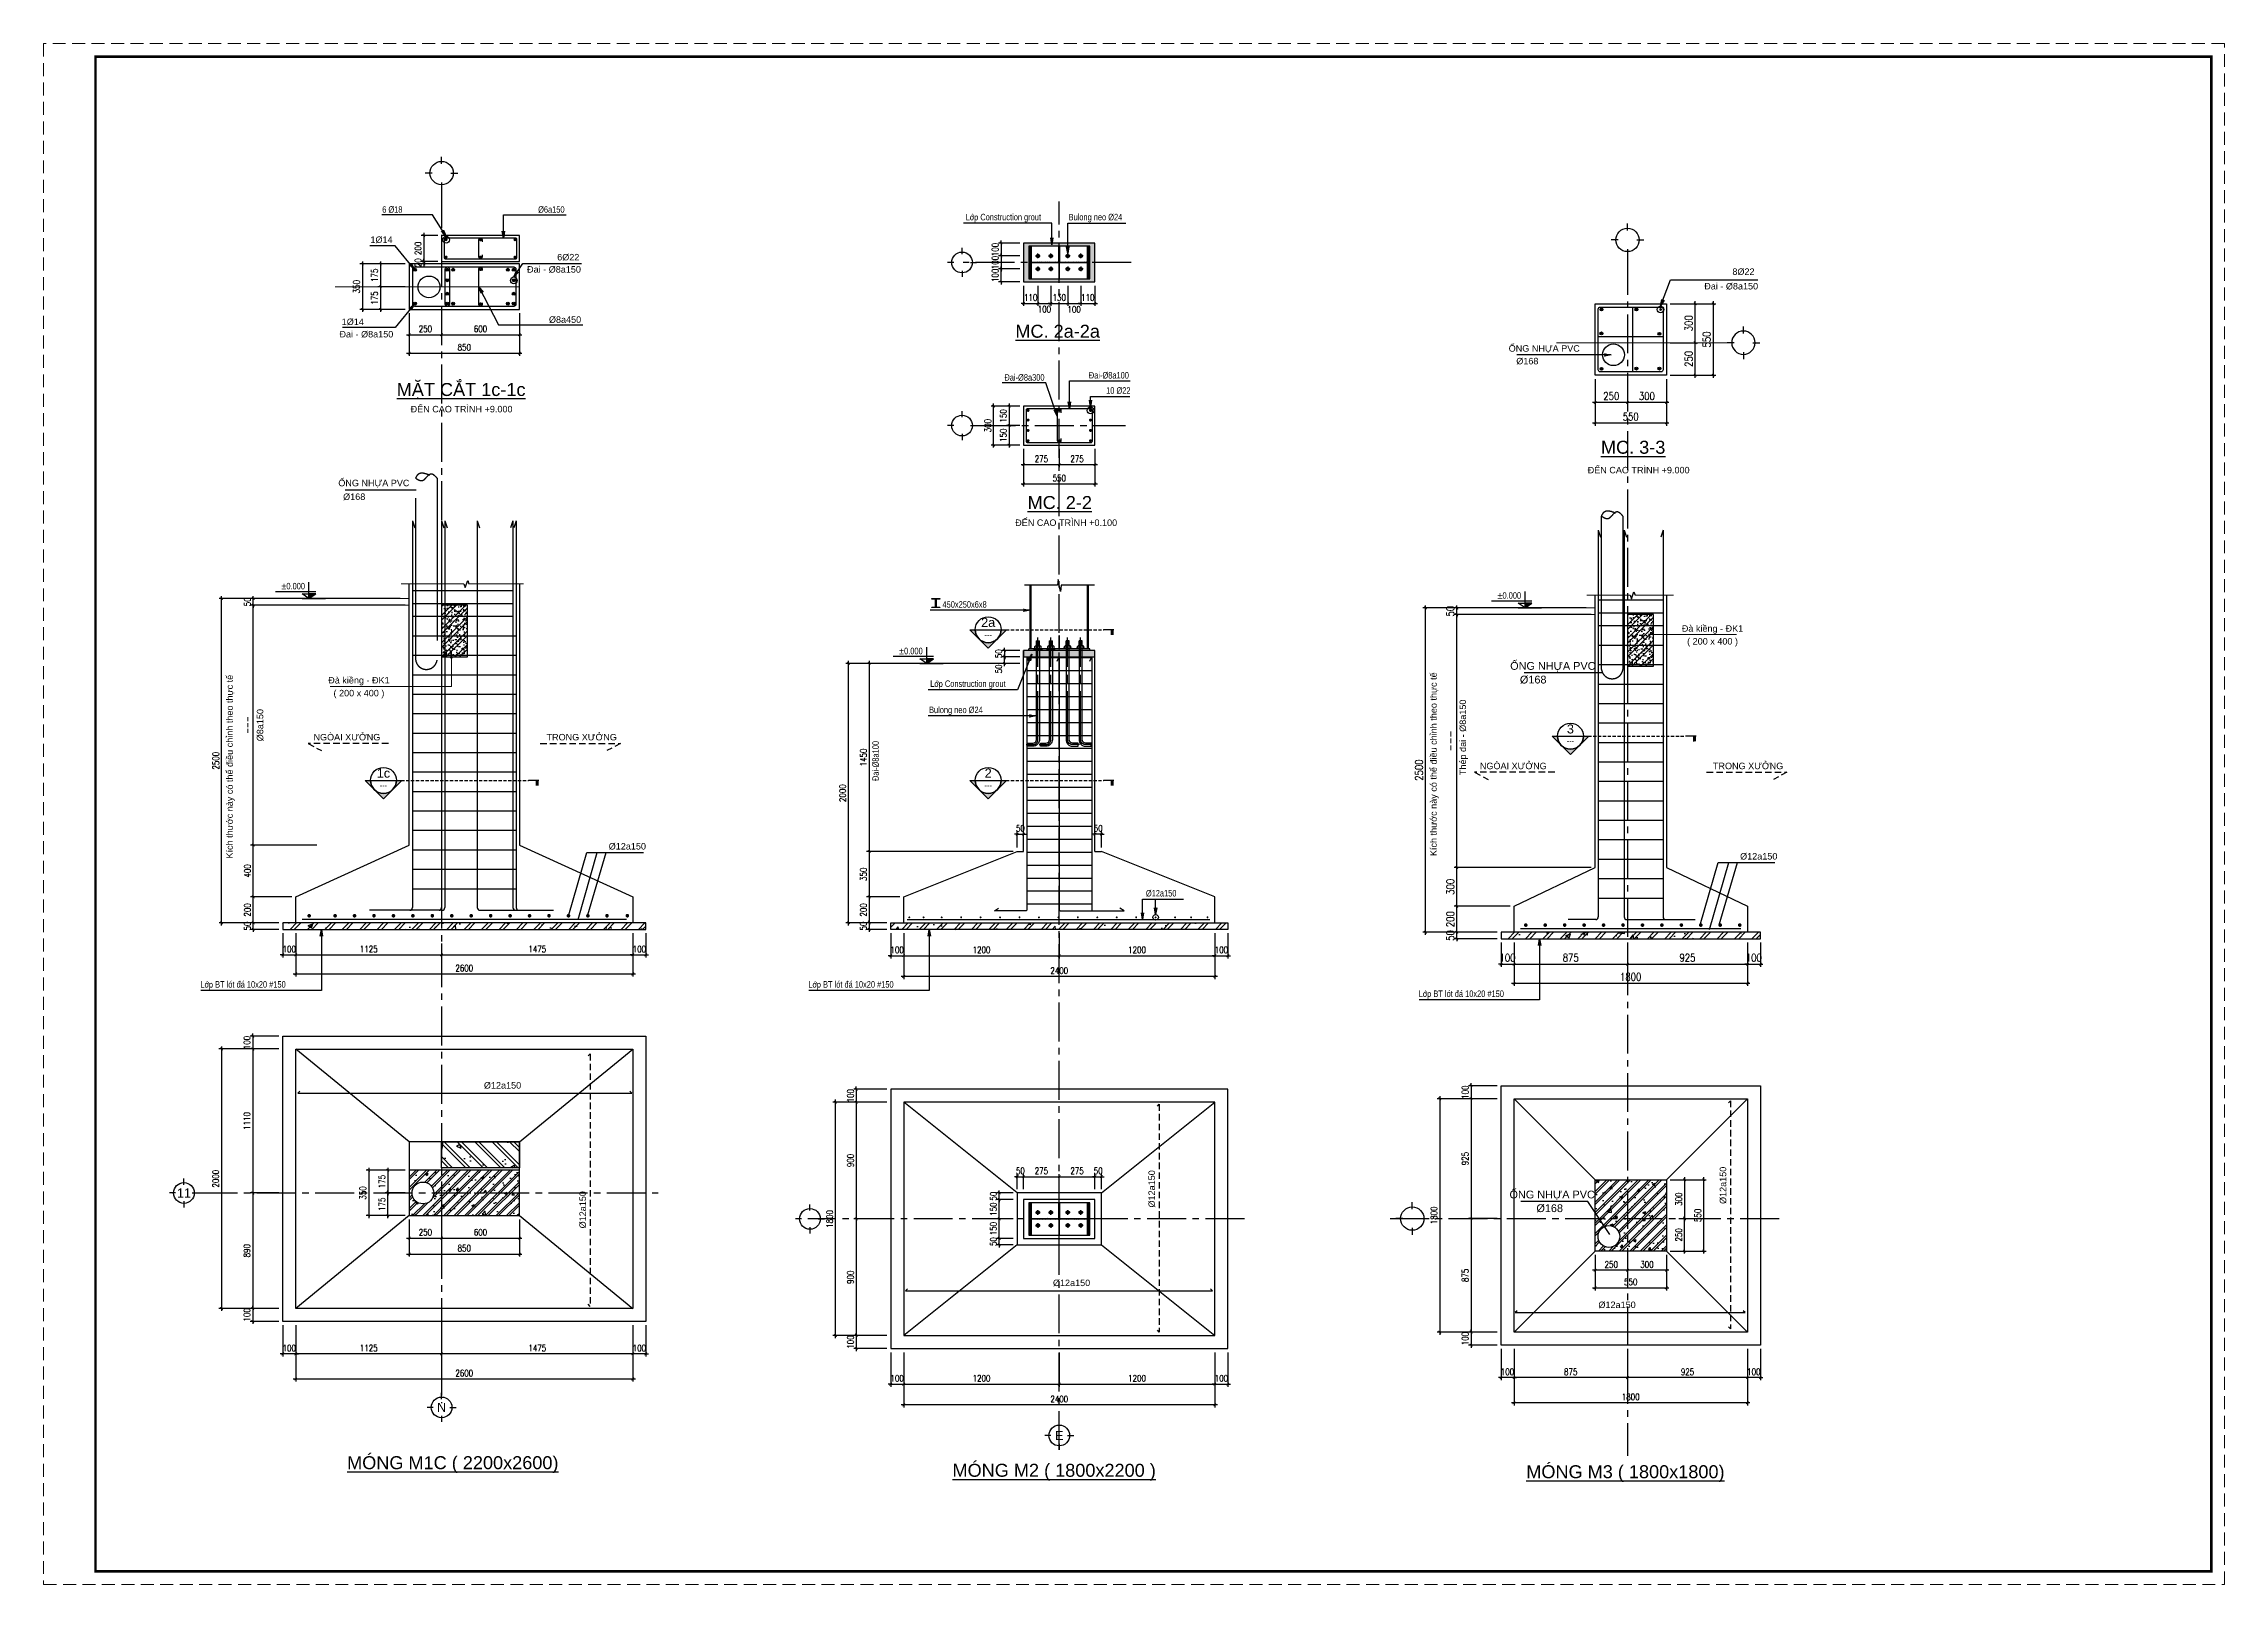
# Model space of a CAD drawing. Header units: inches. Extents: x 651127 to 1529722, y 768575 to 1021311.
# Drawn here: x 1180221 to 1264321, y 831541 to 890941 of the extents above; entities that cross this region are included whole.
import ezdxf
from ezdxf.enums import TextEntityAlignment as Align

# ---------------------------------------------------------------- set-up
doc = ezdxf.new("R2010")
doc.units = ezdxf.units.IN
doc.header["$LTSCALE"] = 1000
doc.header["$MEASUREMENT"] = 0
for name, pattern in [('CENTER2', [1.125, 0.75, -0.125, 0.125, -0.125]), ('CENTERX2', [101.6, 63.5, -12.7, 12.7, -12.7]), ('DASHDOTX2', [2, 1, -0.5, 0, -0.5]), ('HIDDEN', [0.375, 0.25, -0.125]), ('HIDDEN2', [0.1875, 0.125, -0.0625])]:
    doc.linetypes.add(name, pattern=pattern)
doc.layers.get('DEFPOINTS').update_dxf_attribs({"color": 8, "lineweight": 9})
for name, color, linetype in [('DWGshare.com_1', 7, 'Continuous'), ('DWGshare.com_10', 7, 'Continuous'), ('DWGshare.com_11', 143, 'Continuous'), ('DWGshare.com_12', 51, 'Continuous'), ('DWGshare.com_13', 145, 'Continuous'), ('DWGshare.com_15', 1, 'Continuous'), ('DWGshare.com_16', 2, 'Continuous'), ('DWGshare.com_19', 136, 'Continuous'), ('DWGshare.com_2', 147, 'Continuous'), ('DWGshare.com_25', 154, 'Continuous'), ('DWGshare.com_3', 7, 'Continuous'), ('DWGshare.com_30', 3, 'Continuous'), ('DWGshare.com_31', 1, 'Continuous'), ('DWGshare.com_38', 8, 'Continuous'), ('DWGshare.com_4', 8, 'CENTER2'), ('DWGshare.com_43', 61, 'HIDDEN'), ('DWGshare.com_44', 3, 'Continuous'), ('DWGshare.com_6', 40, 'Continuous'), ('DWGshare.com_7', 1, 'Continuous'), ('DWGshare.com_8', 3, 'Continuous'), ('DWGshare.com_9', 8, 'Continuous')]:
    doc.layers.add(name, color=color, linetype=linetype)
doc.layers.add('DWGshare.com_23', color=147, linetype='Continuous', lineweight=0)
doc.layers.add('DWGshare.com_42', color=8, linetype='CENTERX2', lineweight=18)
doc.styles.add('DWGshare.com_1', font='VHELVCN.TTF')
doc.styles.add('DWGshare.com_14', font='romans.shx', dxfattribs={"width": 0.8})
doc.styles.add('DWGshare.com_15', font='romans.shx', dxfattribs={"width": 0.8})
doc.styles.add('DWGshare.com_2', font='VHELVEB.TTF')
doc.styles.add('DWGshare.com_3', font='VHELVEB.TTF')
doc.styles.add('DWGshare.com_4', font='romans.shx', dxfattribs={"width": 0.8})
doc.styles.add('DWGshare.com_6', font='VHELVEN.TTF')
doc.styles.add('DWGshare.com_9', font='VHELVEN.TTF', dxfattribs={"width": 0.8})
doc.dimstyles.new('DWGshare.com_11', dxfattribs={"dimscale": 100, "dimtxt": 2.5, "dimasz": 1.5, "dimexe": 1.5, "dimexo": 1.5, "dimgap": 0.9, "dimtad": 1, "dimdec": 0, "dimlfac": 0.2, "dimzin": 0, "dimdsep": 46, "dimtxsty": 'DWGshare.com_15', "dimcen": 4, "dimdle": 2, "dimclrd": 136, "dimclre": 136, "dimclrt": 7, "dimadec": 0, "dimazin": 0, "dimtfac": 1, "dimtdec": 0, "dimtix": 1, "dimtmove": 2, "dimatfit": 3, "dimfxl": 1, "dimtolj": 1, "dimtzin": 0, "dimlwd": -1, "dimlwe": -1, "dimarcsym": 0})
doc.dimstyles.new('DWGshare.com_12', dxfattribs={"dimscale": 100, "dimtxt": 2, "dimasz": 1.5, "dimexe": 1.5, "dimexo": 1.5, "dimgap": 1, "dimtad": 1, "dimdec": 0, "dimlfac": 0.2, "dimzin": 0, "dimdsep": 46, "dimtxsty": 'DWGshare.com_14', "dimblk": 'DWGshare.com_1', "dimcen": 3, "dimdle": 1.5, "dimclrd": 256, "dimclre": 256, "dimclrt": 7, "dimadec": 0, "dimazin": 0, "dimtfac": 1, "dimtdec": 0, "dimtix": 1, "dimtmove": 2, "dimatfit": 3, "dimfxl": 1, "dimtolj": 1, "dimtzin": 0, "dimarcsym": 0})
doc.dimstyles.new('DWGshare.com_3', dxfattribs={"dimscale": 100, "dimtxt": 2.5, "dimasz": 1, "dimexe": 1, "dimexo": 1.5, "dimgap": 1, "dimtad": 1, "dimdec": 0, "dimlfac": 0.2, "dimzin": 0, "dimdsep": 46, "dimtxsty": 'DWGshare.com_4', "dimblk": 'DWGshare.com_1', "dimcen": 1.5, "dimdle": 1, "dimclrd": 256, "dimclre": 256, "dimclrt": 7, "dimadec": 0, "dimazin": 0, "dimtfac": 1, "dimtdec": 0, "dimtix": 1, "dimtmove": 2, "dimatfit": 3, "dimfxl": 1, "dimtolj": 1, "dimtzin": 0, "dimarcsym": 0})
doc.dimstyles.new('DWGshare.com_4', dxfattribs={"dimscale": 100, "dimtxt": 2.5, "dimasz": 2, "dimexe": 1, "dimexo": 1.5, "dimgap": 1, "dimtad": 1, "dimdec": 0, "dimlfac": 0.5, "dimzin": 0, "dimdsep": 46, "dimtxsty": 'DWGshare.com_4', "dimblk": 'DWGshare.com_6', "dimcen": 1.5, "dimdle": 1, "dimclrd": 256, "dimclre": 256, "dimclrt": 7, "dimadec": 0, "dimazin": 0, "dimtfac": 1, "dimtdec": 0, "dimtix": 1, "dimtmove": 2, "dimatfit": 3, "dimldrblk": 'DWGshare.com_6', "dimfxl": 1, "dimtolj": 1, "dimtzin": 0, "dimarcsym": 0})
doc.dimstyles.new('DWGshare.com_9', dxfattribs={"dimscale": 200, "dimtxt": 2.5, "dimasz": 1.5, "dimexe": 1.5, "dimexo": 1.5, "dimgap": 1, "dimtad": 1, "dimdec": 0, "dimzin": 0, "dimdsep": 46, "dimtxsty": 'DWGshare.com_14', "dimblk": 'DWGshare.com_1', "dimcen": 3, "dimdle": 1.5, "dimclrd": 252, "dimclre": 252, "dimclrt": 7, "dimadec": 0, "dimazin": 0, "dimtfac": 1, "dimtdec": 0, "dimtix": 1, "dimtmove": 2, "dimatfit": 3, "dimfxl": 1, "dimtolj": 1, "dimtzin": 0, "dimlwd": -1, "dimlwe": -1, "dimarcsym": 0})

msp = doc.modelspace()

# ---------------------------------------------------------------- texts
at = {"layer": 'DWGshare.com_10'}
for s, height, style, p in [('6 Þ18', 250, 'DWGshare.com_1', (1193280.3, 884346.8)), ('Þ6a150', 250, 'DWGshare.com_1', (1199292.6, 884346.4)), ('Lôùp Construction grout', 250, 'DWGshare.com_1', (1215779.9, 884053.9)), ('Bulong neo Þ24', 250, 'DWGshare.com_1', (1219749.6, 884053.9)), ('%%UMC. 2a-2a', 500, 'DWGshare.com_3', (1217697.1, 879452.7)), ('Ñai-Þ8a300', 250, 'DWGshare.com_1', (1217276.1, 877872.4)), ('Ñai-Þ8a100', 250, 'DWGshare.com_1', (1220530.5, 877955.7)), ('10 Þ22', 250, 'DWGshare.com_1', (1221197.4, 877368.8)), ('%%UMC. 3-3', 500, 'DWGshare.com_3', (1240279.6, 874979.6)), ('%%UMC. 2-2', 500, 'DWGshare.com_3', (1218167.4, 872849.6)), ('Lôùp Construction grout', 250, 'DWGshare.com_1', (1214413.5, 866064.9)), ('Bulong neo Þ24', 250, 'DWGshare.com_1', (1214367.6, 865055.9)), ('Þ12a150', 250, 'DWGshare.com_1', (1222730.5, 857986.2)), ('Lôùp BT loùt ñaù 10x20 #150', 250, 'DWGshare.com_1', (1186269.3, 854471.6)), ('Lôùp BT loùt ñaù 10x20 #150', 250, 'DWGshare.com_1', (1209713.9, 854471.6)), ('Lôùp BT loùt ñaù 10x20 #150', 250, 'DWGshare.com_1', (1233250.2, 854111.7)), ('%%UMOÙNG M2 ( 1800x2200 )', 500, 'DWGshare.com_3', (1215272.3, 835539))]:
    msp.add_text(s, height=height, dxfattribs=dict(at, style=style)).set_placement(p, align=Align.BOTTOM_LEFT)
for s, height, style, p in [('1Þ14', 250, 'DWGshare.com_6', (1193253.2, 883382.1)), ('Ñai - Þ8a150', 250, 'DWGshare.com_6', (1199904.4, 882239.8)), ('6Þ22', 250, 'DWGshare.com_6', (1200454.9, 882708.7)), ('8Þ22', 250, 'DWGshare.com_6', (1245775.5, 882149.3)), ('Ñai - Þ8a150', 250, 'DWGshare.com_6', (1245301.2, 881590.3)), ('Ñai - Þ8a150', 250, 'DWGshare.com_6', (1192668.5, 879740.9)), ('1Þ14', 250, 'DWGshare.com_6', (1192145.8, 880217.5)), (' Þ8a450', 250, 'DWGshare.com_6', (1200282.2, 880301.9)), ('OÁNG NHÖÏA PVC', 250, 'DWGshare.com_6', (1238092.6, 879200)), ('%%UMAËT CAÉT 1c-1c', 500, 'DWGshare.com_6', (1196321.5, 877626.6)), ('Þ168', 250, 'DWGshare.com_6', (1237440.4, 878702.3)), ('ÑEÁN CAO TRÌNH +9.000', 250, 'DWGshare.com_6', (1196339.6, 876886.4)), ('ÑEÁN CAO TRÌNH +9.000', 250, 'DWGshare.com_6', (1241733.2, 874535.1)), ('OÁNG NHÖÏA PVC', 250, 'DWGshare.com_6', (1192957.6, 874011.9)), ('Þ168', 250, 'DWGshare.com_6', (1192199.6, 873472.7)), ('ÑEÁN CAO TRÌNH +0.100', 250, 'DWGshare.com_6', (1219655.6, 872508)), ('Ñaø kieàng - ÑK1', 250, 'DWGshare.com_6', (1244582, 868370.4)), ('( 200 x 400 )', 250, 'DWGshare.com_6', (1244582, 867867.2)), ('OÁNG NHÖÏA PVC', 300, 'DWGshare.com_6', (1238424.2, 866962.5)), ('Ñaø kieàng - ÑK1', 250, 'DWGshare.com_6', (1192382, 866374)), ('Þ168', 300, 'DWGshare.com_6', (1237666.1, 866423.3)), ('( 200 x 400 )', 250, 'DWGshare.com_6', (1192382, 865870.8)), ('NGOØAI XÖÔÛNG', 250, 'DWGshare.com_6', (1191917.7, 864239.1)), ('TRONG XÖÔÛNG', 250, 'DWGshare.com_6', (1200972.8, 864239.1)), ('NGOØAI XÖÔÛNG', 250, 'DWGshare.com_6', (1236898.6, 863129.2)), ('TRONG XÖÔÛNG', 250, 'DWGshare.com_6', (1245953.7, 863129.2)), ('Þ12a150', 250, 'DWGshare.com_6', (1202732.6, 859996.5)), ('Þ12a150', 250, 'DWGshare.com_6', (1246364.2, 859610.8)), ('Þ12a150', 250, 'DWGshare.com_6', (1197919.5, 850780.3)), ('OÁNG NHÖÏA PVC', 300, 'DWGshare.com_6', (1238398.4, 846582.9)), ('Þ168', 300, 'DWGshare.com_6', (1238303, 846043.7)), ('Þ12a150', 250, 'DWGshare.com_6', (1219864.1, 843166)), ('Þ12a150', 250, 'DWGshare.com_6', (1240900.4, 842319.5)), ('%%UMOÙNG M1C ( 2200x2600)', 500, 'DWGshare.com_9', (1196001.7, 836222.1)), ('%%UMOÙNG M3 ( 1800x1800)', 500, 'DWGshare.com_3', (1241222.9, 835873.9))]:
    msp.add_text(s, height=height, dxfattribs=dict(at, style=style)).set_placement(p, align=Align.MIDDLE)
at = {"layer": 'DWGshare.com_10', "style": 'DWGshare.com_1'}
msp.add_text('450x250x6x8', height=250, dxfattribs=at).set_placement((1214886.4, 869196))
at = {"layer": 'DWGshare.com_10', "style": 'DWGshare.com_6'}
for s, p in [('Kích thöôùc naøy coù theå ñieàu chænh theo thöïc teá', (1187409.6, 863066.4)), ('Kích thöôùc naøy coù theå ñieàu chænh theo thöïc teá', (1233837.8, 863160.4)), ('Theùp ñai - Þ8a150', (1234979.9, 864196.3)), ('Þ8a150', (1188567.3, 864666.6)), ('Þ12a150', (1222953.8, 846788.8)), ('Þ12a150', (1244985.1, 846924.2)), ('Þ12a150', (1201009.2, 845983.4))]:
    msp.add_text(s, height=250, rotation=90, dxfattribs=at).set_placement(p, align=Align.MIDDLE)
at = {"layer": 'DWGshare.com_10', "style": 'DWGshare.com_1'}
msp.add_text('Ñai-Þ8a100', height=250, rotation=90, dxfattribs=at).set_placement((1212504.9, 862511.4), align=Align.BOTTOM_LEFT)

# ---------------------------------------------------------------- blocks, each defined once
blk = doc.blocks.new('DWGshare.com_1')
at = {"color": 0, "linetype": 'ByBlock', "const_width": 0.3}
blk.add_lwpolyline([(-0.5, -0.5), (0.5, 0.5)], dxfattribs=at)
blk = doc.blocks.new('*D309')
at = {"layer": 'DEFPOINTS', "color": 0, "transparency": 16777216}
for p in [(1234719, 869184), (1239856, 869184), (1240051, 868934)]:
    blk.add_point(p, dxfattribs=at)
at = {"layer": 'DWGshare.com_19', "lineweight": -2, "transparency": 16777216}
for p, q in [((1239706, 869184), (1234619, 869184)), ((1239901, 868934), (1234619, 868934)), ((1234719, 869184), (1234719, 869284)), ((1234719, 868934), (1234719, 869184)), ((1234719, 868934), (1234719, 868834))]:
    blk.add_line(p, q, dxfattribs=at)
at = {"layer": 'DWGshare.com_19', "lineweight": -2, "transparency": 16777216, "xscale": 100, "yscale": 100, "zscale": 100}
for p, rotation in [((1234719, 869184), 270), ((1234719, 868934), 90)]:
    blk.add_blockref('DWGshare.com_1', p, dxfattribs=dict(at, rotation=rotation))
at = {"layer": 'DWGshare.com_19', "color": 7, "transparency": 16777216, "insert": (1234469, 869059), "char_height": 300, "attachment_point": 5, "rotation": 90, "style": 'DWGshare.com_4'}
blk.add_mtext('\\A1;50', dxfattribs=at)
blk = doc.blocks.new('*D310')
at = {"layer": 'DEFPOINTS', "color": 0, "transparency": 16777216}
for p in [(1236926, 840766), (1241303, 840766), (1236926, 839511)]:
    blk.add_point(p, dxfattribs=at)
at = {"layer": 'DWGshare.com_2', "lineweight": -2, "transparency": 16777216}
for p, q in [((1236926, 840616), (1236926, 839411)), ((1241303, 840616), (1241303, 839411)), ((1241403, 839511), (1236826, 839511))]:
    blk.add_line(p, q, dxfattribs=at)
at = {"layer": 'DWGshare.com_2', "lineweight": -2, "transparency": 16777216, "xscale": 100, "yscale": 100, "zscale": 100, "rotation": 180}
blk.add_blockref('DWGshare.com_1', (1236926, 839511), dxfattribs=at)
at = {"layer": 'DWGshare.com_2', "lineweight": -2, "transparency": 16777216, "xscale": 100, "yscale": 100, "zscale": 100}
blk.add_blockref('DWGshare.com_1', (1241303, 839511), dxfattribs=at)
at = {"layer": 'DWGshare.com_2', "color": 7, "transparency": 16777216, "insert": (1239115, 839736), "char_height": 250, "attachment_point": 5, "style": 'DWGshare.com_4'}
blk.add_mtext('\\A1;875', dxfattribs=at)
blk = doc.blocks.new('*D311')
at = {"layer": 'DEFPOINTS', "color": 0, "transparency": 16777216}
for p in [(1236926, 856434), (1241303, 856434), (1241303, 855448)]:
    blk.add_point(p, dxfattribs=at)
at = {"layer": 'DWGshare.com_19', "lineweight": -2, "transparency": 16777216}
for p, q in [((1236926, 856284), (1236926, 855348)), ((1241303, 856284), (1241303, 855348)), ((1236826, 855448), (1241403, 855448))]:
    blk.add_line(p, q, dxfattribs=at)
at = {"layer": 'DWGshare.com_19', "lineweight": -2, "transparency": 16777216, "xscale": 100, "yscale": 100, "zscale": 100, "rotation": 180}
blk.add_blockref('DWGshare.com_1', (1236926, 855448), dxfattribs=at)
at = {"layer": 'DWGshare.com_19', "lineweight": -2, "transparency": 16777216, "xscale": 100, "yscale": 100, "zscale": 100}
blk.add_blockref('DWGshare.com_1', (1241303, 855448), dxfattribs=at)
at = {"layer": 'DWGshare.com_19', "color": 7, "transparency": 16777216, "insert": (1239115, 855698), "char_height": 300, "attachment_point": 5, "style": 'DWGshare.com_4'}
blk.add_mtext('\\A1;875', dxfattribs=at)
blk = doc.blocks.new('*D312')
at = {"layer": 'DEFPOINTS', "color": 0, "transparency": 16777216}
for p in [(1236926, 856234), (1245926, 856234), (1245926, 854715)]:
    blk.add_point(p, dxfattribs=at)
at = {"layer": 'DWGshare.com_19', "lineweight": -2, "transparency": 16777216}
for p, q in [((1236926, 856084), (1236926, 854615)), ((1245926, 856084), (1245926, 854615)), ((1236826, 854715), (1246026, 854715))]:
    blk.add_line(p, q, dxfattribs=at)
at = {"layer": 'DWGshare.com_19', "lineweight": -2, "transparency": 16777216, "xscale": 100, "yscale": 100, "zscale": 100, "rotation": 180}
blk.add_blockref('DWGshare.com_1', (1236926, 854715), dxfattribs=at)
at = {"layer": 'DWGshare.com_19', "lineweight": -2, "transparency": 16777216, "xscale": 100, "yscale": 100, "zscale": 100}
blk.add_blockref('DWGshare.com_1', (1245926, 854715), dxfattribs=at)
at = {"layer": 'DWGshare.com_19', "color": 7, "transparency": 16777216, "insert": (1241426, 854965), "char_height": 300, "attachment_point": 5, "style": 'DWGshare.com_4'}
blk.add_mtext('\\A1;1800', dxfattribs=at)
blk = doc.blocks.new('*D313')
at = {"layer": 'DEFPOINTS', "color": 0, "transparency": 16777216}
for p in [(1236926, 840766), (1245926, 840766), (1236926, 838543)]:
    blk.add_point(p, dxfattribs=at)
at = {"layer": 'DWGshare.com_2', "lineweight": -2, "transparency": 16777216}
for p, q in [((1236926, 840616), (1236926, 838443)), ((1245926, 840616), (1245926, 838443)), ((1246026, 838543), (1236826, 838543))]:
    blk.add_line(p, q, dxfattribs=at)
at = {"layer": 'DWGshare.com_2', "lineweight": -2, "transparency": 16777216, "xscale": 100, "yscale": 100, "zscale": 100, "rotation": 180}
blk.add_blockref('DWGshare.com_1', (1236926, 838543), dxfattribs=at)
at = {"layer": 'DWGshare.com_2', "lineweight": -2, "transparency": 16777216, "xscale": 100, "yscale": 100, "zscale": 100}
blk.add_blockref('DWGshare.com_1', (1245926, 838543), dxfattribs=at)
at = {"layer": 'DWGshare.com_2', "color": 7, "transparency": 16777216, "insert": (1241426, 838768), "char_height": 250, "attachment_point": 5, "style": 'DWGshare.com_4'}
blk.add_mtext('\\A1;1800', dxfattribs=at)
blk = doc.blocks.new('*D314')
at = {"layer": 'DEFPOINTS', "color": 0, "transparency": 16777216}
for p in [(1236426, 856434), (1236926, 856434), (1236926, 855448)]:
    blk.add_point(p, dxfattribs=at)
at = {"layer": 'DWGshare.com_19', "lineweight": -2, "transparency": 16777216}
for p, q in [((1236426, 856284), (1236426, 855348)), ((1236926, 856284), (1236926, 855348)), ((1236426, 855448), (1236326, 855448)), ((1236426, 855448), (1236926, 855448)), ((1236926, 855448), (1237026, 855448))]:
    blk.add_line(p, q, dxfattribs=at)
at = {"layer": 'DWGshare.com_19', "lineweight": -2, "transparency": 16777216, "xscale": 100, "yscale": 100, "zscale": 100}
blk.add_blockref('DWGshare.com_1', (1236426, 855448), dxfattribs=at)
at = {"layer": 'DWGshare.com_19', "lineweight": -2, "transparency": 16777216, "xscale": 100, "yscale": 100, "zscale": 100, "rotation": 180}
blk.add_blockref('DWGshare.com_1', (1236926, 855448), dxfattribs=at)
at = {"layer": 'DWGshare.com_19', "color": 7, "transparency": 16777216, "insert": (1236676, 855698), "char_height": 300, "attachment_point": 5, "style": 'DWGshare.com_4'}
blk.add_mtext('\\A1;100', dxfattribs=at)
blk = doc.blocks.new('*D315')
at = {"layer": 'DEFPOINTS', "color": 0, "transparency": 16777216}
for p in [(1236426, 850266), (1234064, 841266), (1236426, 841266)]:
    blk.add_point(p, dxfattribs=at)
at = {"layer": 'DWGshare.com_2', "lineweight": -2, "transparency": 16777216}
for p, q in [((1236276, 850266), (1233964, 850266)), ((1234064, 850366), (1234064, 841166)), ((1236276, 841266), (1233964, 841266))]:
    blk.add_line(p, q, dxfattribs=at)
at = {"layer": 'DWGshare.com_2', "lineweight": -2, "transparency": 16777216, "xscale": 100, "yscale": 100, "zscale": 100}
for p, rotation in [((1234064, 850266), 90), ((1234064, 841266), 270)]:
    blk.add_blockref('DWGshare.com_1', p, dxfattribs=dict(at, rotation=rotation))
at = {"layer": 'DWGshare.com_2', "color": 7, "transparency": 16777216, "insert": (1233839, 845766), "char_height": 250, "attachment_point": 5, "rotation": 90, "style": 'DWGshare.com_4'}
blk.add_mtext('\\A1;1800', dxfattribs=at)
blk = doc.blocks.new('*D316')
at = {"layer": 'DEFPOINTS', "color": 0, "transparency": 16777216}
for p in [(1236426, 845641), (1235269, 841266), (1236426, 841266)]:
    blk.add_point(p, dxfattribs=at)
at = {"layer": 'DWGshare.com_2', "lineweight": -2, "transparency": 16777216}
for p, q in [((1236276, 845641), (1235169, 845641)), ((1235269, 845741), (1235269, 841166)), ((1236276, 841266), (1235169, 841266))]:
    blk.add_line(p, q, dxfattribs=at)
at = {"layer": 'DWGshare.com_2', "lineweight": -2, "transparency": 16777216, "xscale": 100, "yscale": 100, "zscale": 100}
for p, rotation in [((1235269, 845641), 90), ((1235269, 841266), 270)]:
    blk.add_blockref('DWGshare.com_1', p, dxfattribs=dict(at, rotation=rotation))
at = {"layer": 'DWGshare.com_2', "color": 7, "transparency": 16777216, "insert": (1235044, 843454), "char_height": 250, "attachment_point": 5, "rotation": 90, "style": 'DWGshare.com_4'}
blk.add_mtext('\\A1;875', dxfattribs=at)
blk = doc.blocks.new('*D317')
at = {"layer": 'DEFPOINTS', "color": 0, "transparency": 16777216}
for p in [(1236426, 841266), (1235269, 840766), (1236426, 840766)]:
    blk.add_point(p, dxfattribs=at)
at = {"layer": 'DWGshare.com_2', "lineweight": -2, "transparency": 16777216}
for p, q in [((1236276, 841266), (1235169, 841266)), ((1235269, 841266), (1235269, 841366)), ((1235269, 841266), (1235269, 840766)), ((1236276, 840766), (1235169, 840766)), ((1235269, 840766), (1235269, 840666))]:
    blk.add_line(p, q, dxfattribs=at)
at = {"layer": 'DWGshare.com_2', "lineweight": -2, "transparency": 16777216, "xscale": 100, "yscale": 100, "zscale": 100}
for p, rotation in [((1235269, 841266), 270), ((1235269, 840766), 90)]:
    blk.add_blockref('DWGshare.com_1', p, dxfattribs=dict(at, rotation=rotation))
at = {"layer": 'DWGshare.com_2', "color": 7, "transparency": 16777216, "insert": (1235044, 841016), "char_height": 250, "attachment_point": 5, "rotation": 90, "style": 'DWGshare.com_4'}
blk.add_mtext('\\A1;100', dxfattribs=at)
blk = doc.blocks.new('*D318')
at = {"layer": 'DEFPOINTS', "color": 0, "transparency": 16777216}
for p in [(1236426, 840766), (1236926, 840766), (1236426, 839511)]:
    blk.add_point(p, dxfattribs=at)
at = {"layer": 'DWGshare.com_2', "lineweight": -2, "transparency": 16777216}
for p, q in [((1236426, 840616), (1236426, 839411)), ((1236926, 840616), (1236926, 839411)), ((1236426, 839511), (1236326, 839511)), ((1236926, 839511), (1236426, 839511)), ((1236926, 839511), (1237026, 839511))]:
    blk.add_line(p, q, dxfattribs=at)
at = {"layer": 'DWGshare.com_2', "lineweight": -2, "transparency": 16777216, "xscale": 100, "yscale": 100, "zscale": 100}
blk.add_blockref('DWGshare.com_1', (1236426, 839511), dxfattribs=at)
at = {"layer": 'DWGshare.com_2', "lineweight": -2, "transparency": 16777216, "xscale": 100, "yscale": 100, "zscale": 100, "rotation": 180}
blk.add_blockref('DWGshare.com_1', (1236926, 839511), dxfattribs=at)
at = {"layer": 'DWGshare.com_2', "color": 7, "transparency": 16777216, "insert": (1236676, 839736), "char_height": 250, "attachment_point": 5, "style": 'DWGshare.com_4'}
blk.add_mtext('\\A1;100', dxfattribs=at)
blk = doc.blocks.new('DWGshare.com_2')
for p, q in [((-320, 0), (-560, 0)), ((0, 320), (0, 560)), ((320, 0), (560, 0)), ((0, -320), (0, -560))]:
    blk.add_line(p, q)
blk.add_circle((0, 0), 400)
at = {"linetype": 'Continuous', "style": 'DWGshare.com_2'}
blk.add_attdef('2', text='', height=350, dxfattribs=at).set_placement((0, 0), align=Align.MIDDLE_CENTER)
blk = doc.blocks.new('*D319')
at = {"layer": 'DEFPOINTS', "color": 0, "transparency": 16777216}
for p in [(1236426, 850266), (1235269, 845641), (1236426, 845641)]:
    blk.add_point(p, dxfattribs=at)
at = {"layer": 'DWGshare.com_2', "lineweight": -2, "transparency": 16777216}
for p, q in [((1236276, 850266), (1235169, 850266)), ((1235269, 850366), (1235269, 845541)), ((1236276, 845641), (1235169, 845641))]:
    blk.add_line(p, q, dxfattribs=at)
at = {"layer": 'DWGshare.com_2', "lineweight": -2, "transparency": 16777216, "xscale": 100, "yscale": 100, "zscale": 100}
for p, rotation in [((1235269, 850266), 90), ((1235269, 845641), 270)]:
    blk.add_blockref('DWGshare.com_1', p, dxfattribs=dict(at, rotation=rotation))
at = {"layer": 'DWGshare.com_2', "color": 7, "transparency": 16777216, "insert": (1235044, 847954), "char_height": 250, "attachment_point": 5, "rotation": 90, "style": 'DWGshare.com_4'}
blk.add_mtext('\\A1;925', dxfattribs=at)
blk = doc.blocks.new('*D320')
at = {"layer": 'DEFPOINTS', "color": 0, "transparency": 16777216}
for p in [(1235269, 850266), (1236426, 850766), (1236426, 850266)]:
    blk.add_point(p, dxfattribs=at)
at = {"layer": 'DWGshare.com_2', "lineweight": -2, "transparency": 16777216}
for p, q in [((1236276, 850766), (1235169, 850766)), ((1236276, 850266), (1235169, 850266)), ((1235269, 850766), (1235269, 850866)), ((1235269, 850766), (1235269, 850266)), ((1235269, 850266), (1235269, 850166))]:
    blk.add_line(p, q, dxfattribs=at)
at = {"layer": 'DWGshare.com_2', "lineweight": -2, "transparency": 16777216, "xscale": 100, "yscale": 100, "zscale": 100}
for p, rotation in [((1235269, 850766), 270), ((1235269, 850266), 90)]:
    blk.add_blockref('DWGshare.com_1', p, dxfattribs=dict(at, rotation=rotation))
at = {"layer": 'DWGshare.com_2', "color": 7, "transparency": 16777216, "insert": (1235044, 850516), "char_height": 250, "attachment_point": 5, "rotation": 90, "style": 'DWGshare.com_4'}
blk.add_mtext('\\A1;100', dxfattribs=at)
blk = doc.blocks.new('*D321')
at = {"layer": 'DEFPOINTS', "color": 0, "transparency": 16777216}
for p in [(1233515, 869184), (1235430, 869184), (1236426, 856684)]:
    blk.add_point(p, dxfattribs=at)
at = {"layer": 'DWGshare.com_19', "lineweight": -2, "transparency": 16777216}
for p, q in [((1235280, 869184), (1233415, 869184)), ((1233515, 856584), (1233515, 869284)), ((1236276, 856684), (1233415, 856684))]:
    blk.add_line(p, q, dxfattribs=at)
at = {"layer": 'DWGshare.com_19', "lineweight": -2, "transparency": 16777216, "xscale": 100, "yscale": 100, "zscale": 100}
for p, rotation in [((1233515, 869184), 90), ((1233515, 856684), 270)]:
    blk.add_blockref('DWGshare.com_1', p, dxfattribs=dict(at, rotation=rotation))
at = {"layer": 'DWGshare.com_19', "color": 7, "transparency": 16777216, "insert": (1233265, 862934), "char_height": 300, "attachment_point": 5, "rotation": 90, "style": 'DWGshare.com_4'}
blk.add_mtext('\\A1;2500', dxfattribs=at)
blk = doc.blocks.new('*D322')
at = {"layer": 'DEFPOINTS', "color": 0, "transparency": 16777216}
for p in [(1234719, 868934), (1239638, 868934), (1240051, 859184)]:
    blk.add_point(p, dxfattribs=at)
at = {"layer": 'DWGshare.com_19', "lineweight": -2, "transparency": 16777216}
for p, q in [((1239488, 868934), (1234619, 868934)), ((1234719, 859084), (1234719, 869034)), ((1239901, 859184), (1234619, 859184))]:
    blk.add_line(p, q, dxfattribs=at)
at = {"layer": 'DWGshare.com_19', "lineweight": -2, "transparency": 16777216, "xscale": 100, "yscale": 100, "zscale": 100}
for p, rotation in [((1234719, 868934), 90), ((1234719, 859184), 270)]:
    blk.add_blockref('DWGshare.com_1', p, dxfattribs=dict(at, rotation=rotation))
at = {"layer": 'DWGshare.com_19', "color": 7, "transparency": 16777216, "insert": (1234469, 864059), "char_height": 300, "attachment_point": 5, "rotation": 90, "style": 'DWGshare.com_4'}
blk.add_mtext('\\A1;---', dxfattribs=at)
blk = doc.blocks.new('*D323')
at = {"layer": 'DEFPOINTS', "color": 0, "transparency": 16777216}
for p in [(1234719, 859184), (1240051, 859184), (1236926, 857684)]:
    blk.add_point(p, dxfattribs=at)
at = {"layer": 'DWGshare.com_19', "lineweight": -2, "transparency": 16777216}
for p, q in [((1239901, 859184), (1234619, 859184)), ((1234719, 857584), (1234719, 859284)), ((1236776, 857684), (1234619, 857684))]:
    blk.add_line(p, q, dxfattribs=at)
at = {"layer": 'DWGshare.com_19', "lineweight": -2, "transparency": 16777216, "xscale": 100, "yscale": 100, "zscale": 100}
for p, rotation in [((1234719, 859184), 90), ((1234719, 857684), 270)]:
    blk.add_blockref('DWGshare.com_1', p, dxfattribs=dict(at, rotation=rotation))
at = {"layer": 'DWGshare.com_19', "color": 7, "transparency": 16777216, "insert": (1234469, 858434), "char_height": 300, "attachment_point": 5, "rotation": 90, "style": 'DWGshare.com_4'}
blk.add_mtext('\\A1;300', dxfattribs=at)
blk = doc.blocks.new('*D324')
at = {"layer": 'DEFPOINTS', "color": 0, "transparency": 16777216}
for p in [(1234719, 857684), (1236926, 857684), (1236426, 856684)]:
    blk.add_point(p, dxfattribs=at)
at = {"layer": 'DWGshare.com_19', "lineweight": -2, "transparency": 16777216}
for p, q in [((1236776, 857684), (1234619, 857684)), ((1234719, 856584), (1234719, 857784)), ((1236276, 856684), (1234619, 856684))]:
    blk.add_line(p, q, dxfattribs=at)
at = {"layer": 'DWGshare.com_19', "lineweight": -2, "transparency": 16777216, "xscale": 100, "yscale": 100, "zscale": 100}
for p, rotation in [((1234719, 857684), 90), ((1234719, 856684), 270)]:
    blk.add_blockref('DWGshare.com_1', p, dxfattribs=dict(at, rotation=rotation))
at = {"layer": 'DWGshare.com_19', "color": 7, "transparency": 16777216, "insert": (1234469, 857184), "char_height": 300, "attachment_point": 5, "rotation": 90, "style": 'DWGshare.com_4'}
blk.add_mtext('\\A1;200', dxfattribs=at)
blk = doc.blocks.new('*D325')
at = {"layer": 'DEFPOINTS', "color": 0, "transparency": 16777216}
for p in [(1234719, 856684), (1236426, 856684), (1236426, 856434)]:
    blk.add_point(p, dxfattribs=at)
at = {"layer": 'DWGshare.com_19', "lineweight": -2, "transparency": 16777216}
for p, q in [((1236276, 856684), (1234619, 856684)), ((1236276, 856434), (1234619, 856434)), ((1234719, 856684), (1234719, 856784)), ((1234719, 856434), (1234719, 856684)), ((1234719, 856434), (1234719, 856334))]:
    blk.add_line(p, q, dxfattribs=at)
at = {"layer": 'DWGshare.com_19', "lineweight": -2, "transparency": 16777216, "xscale": 100, "yscale": 100, "zscale": 100}
for p, rotation in [((1234719, 856684), 270), ((1234719, 856434), 90)]:
    blk.add_blockref('DWGshare.com_1', p, dxfattribs=dict(at, rotation=rotation))
at = {"layer": 'DWGshare.com_19', "color": 7, "transparency": 16777216, "insert": (1234469, 856559), "char_height": 300, "attachment_point": 5, "rotation": 90, "style": 'DWGshare.com_4'}
blk.add_mtext('\\A1;50', dxfattribs=at)
blk = doc.blocks.new('*D326')
at = {"layer": 'DEFPOINTS', "color": 0, "transparency": 16777216}
for p in [(1245926, 856434), (1246426, 856434), (1246426, 855448)]:
    blk.add_point(p, dxfattribs=at)
at = {"layer": 'DWGshare.com_19', "lineweight": -2, "transparency": 16777216}
for p, q in [((1245926, 856284), (1245926, 855348)), ((1246426, 856284), (1246426, 855348)), ((1245926, 855448), (1245826, 855448)), ((1245926, 855448), (1246426, 855448)), ((1246426, 855448), (1246526, 855448))]:
    blk.add_line(p, q, dxfattribs=at)
at = {"layer": 'DWGshare.com_19', "lineweight": -2, "transparency": 16777216, "xscale": 100, "yscale": 100, "zscale": 100}
blk.add_blockref('DWGshare.com_1', (1245926, 855448), dxfattribs=at)
at = {"layer": 'DWGshare.com_19', "lineweight": -2, "transparency": 16777216, "xscale": 100, "yscale": 100, "zscale": 100, "rotation": 180}
blk.add_blockref('DWGshare.com_1', (1246426, 855448), dxfattribs=at)
at = {"layer": 'DWGshare.com_19', "color": 7, "transparency": 16777216, "insert": (1246176, 855698), "char_height": 300, "attachment_point": 5, "style": 'DWGshare.com_4'}
blk.add_mtext('\\A1;100', dxfattribs=at)
blk = doc.blocks.new('*D327')
at = {"layer": 'DEFPOINTS', "color": 0, "transparency": 16777216}
for p in [(1241303, 856434), (1245926, 856434), (1245926, 855448)]:
    blk.add_point(p, dxfattribs=at)
at = {"layer": 'DWGshare.com_19', "lineweight": -2, "transparency": 16777216}
for p, q in [((1241303, 856284), (1241303, 855348)), ((1245926, 856284), (1245926, 855348)), ((1241203, 855448), (1246026, 855448))]:
    blk.add_line(p, q, dxfattribs=at)
at = {"layer": 'DWGshare.com_19', "lineweight": -2, "transparency": 16777216, "xscale": 100, "yscale": 100, "zscale": 100, "rotation": 180}
blk.add_blockref('DWGshare.com_1', (1241303, 855448), dxfattribs=at)
at = {"layer": 'DWGshare.com_19', "lineweight": -2, "transparency": 16777216, "xscale": 100, "yscale": 100, "zscale": 100}
blk.add_blockref('DWGshare.com_1', (1245926, 855448), dxfattribs=at)
at = {"layer": 'DWGshare.com_19', "color": 7, "transparency": 16777216, "insert": (1243615, 855698), "char_height": 300, "attachment_point": 5, "style": 'DWGshare.com_4'}
blk.add_mtext('\\A1;925', dxfattribs=at)
blk = doc.blocks.new('*D328')
at = {"layer": 'DEFPOINTS', "color": 0, "transparency": 16777216}
for p in [(1241303, 840766), (1245926, 840766), (1241303, 839511)]:
    blk.add_point(p, dxfattribs=at)
at = {"layer": 'DWGshare.com_2', "lineweight": -2, "transparency": 16777216}
for p, q in [((1241303, 840616), (1241303, 839411)), ((1245926, 840616), (1245926, 839411)), ((1246026, 839511), (1241203, 839511))]:
    blk.add_line(p, q, dxfattribs=at)
at = {"layer": 'DWGshare.com_2', "lineweight": -2, "transparency": 16777216, "xscale": 100, "yscale": 100, "zscale": 100, "rotation": 180}
blk.add_blockref('DWGshare.com_1', (1241303, 839511), dxfattribs=at)
at = {"layer": 'DWGshare.com_2', "lineweight": -2, "transparency": 16777216, "xscale": 100, "yscale": 100, "zscale": 100}
blk.add_blockref('DWGshare.com_1', (1245926, 839511), dxfattribs=at)
at = {"layer": 'DWGshare.com_2', "color": 7, "transparency": 16777216, "insert": (1243615, 839736), "char_height": 250, "attachment_point": 5, "style": 'DWGshare.com_4'}
blk.add_mtext('\\A1;925', dxfattribs=at)
blk = doc.blocks.new('*D329')
at = {"layer": 'DEFPOINTS', "color": 0, "transparency": 16777216}
for p in [(1245926, 840766), (1246426, 840766), (1245926, 839511)]:
    blk.add_point(p, dxfattribs=at)
at = {"layer": 'DWGshare.com_2', "lineweight": -2, "transparency": 16777216}
for p, q in [((1245926, 840616), (1245926, 839411)), ((1246426, 840616), (1246426, 839411)), ((1245926, 839511), (1245826, 839511)), ((1246426, 839511), (1245926, 839511)), ((1246426, 839511), (1246526, 839511))]:
    blk.add_line(p, q, dxfattribs=at)
at = {"layer": 'DWGshare.com_2', "lineweight": -2, "transparency": 16777216, "xscale": 100, "yscale": 100, "zscale": 100}
blk.add_blockref('DWGshare.com_1', (1245926, 839511), dxfattribs=at)
at = {"layer": 'DWGshare.com_2', "lineweight": -2, "transparency": 16777216, "xscale": 100, "yscale": 100, "zscale": 100, "rotation": 180}
blk.add_blockref('DWGshare.com_1', (1246426, 839511), dxfattribs=at)
at = {"layer": 'DWGshare.com_2', "color": 7, "transparency": 16777216, "insert": (1246176, 839736), "char_height": 250, "attachment_point": 5, "style": 'DWGshare.com_4'}
blk.add_mtext('\\A1;100', dxfattribs=at)
blk = doc.blocks.new('*D330')
at = {"layer": 'DEFPOINTS', "color": 0, "transparency": 16777216}
for p in [(1241303, 844391), (1242801, 844391), (1241303, 843650)]:
    blk.add_point(p, dxfattribs=at)
at = {"layer": 'DWGshare.com_19', "lineweight": -2, "transparency": 16777216}
for p, q in [((1242901, 843650), (1241203, 843650)), ((1241303, 844241), (1241303, 843550)), ((1242801, 844241), (1242801, 843550))]:
    blk.add_line(p, q, dxfattribs=at)
at = {"layer": 'DWGshare.com_19', "lineweight": -2, "transparency": 16777216, "xscale": 100, "yscale": 100, "zscale": 100, "rotation": 180}
blk.add_blockref('DWGshare.com_1', (1241303, 843650), dxfattribs=at)
at = {"layer": 'DWGshare.com_19', "lineweight": -2, "transparency": 16777216, "xscale": 100, "yscale": 100, "zscale": 100}
blk.add_blockref('DWGshare.com_1', (1242801, 843650), dxfattribs=at)
at = {"layer": 'DWGshare.com_19', "color": 7, "transparency": 16777216, "insert": (1242052, 843875), "char_height": 250, "attachment_point": 5, "style": 'DWGshare.com_4'}
blk.add_mtext('\\A1;300', dxfattribs=at)
blk = doc.blocks.new('*D331')
at = {"layer": 'DEFPOINTS', "color": 0, "transparency": 16777216}
for p in [(1240051, 844391), (1241303, 844391), (1240051, 843650)]:
    blk.add_point(p, dxfattribs=at)
at = {"layer": 'DWGshare.com_19', "lineweight": -2, "transparency": 16777216}
for p, q in [((1241403, 843650), (1239951, 843650)), ((1240051, 844241), (1240051, 843550)), ((1241303, 844241), (1241303, 843550))]:
    blk.add_line(p, q, dxfattribs=at)
at = {"layer": 'DWGshare.com_19', "lineweight": -2, "transparency": 16777216, "xscale": 100, "yscale": 100, "zscale": 100, "rotation": 180}
blk.add_blockref('DWGshare.com_1', (1240051, 843650), dxfattribs=at)
at = {"layer": 'DWGshare.com_19', "lineweight": -2, "transparency": 16777216, "xscale": 100, "yscale": 100, "zscale": 100}
blk.add_blockref('DWGshare.com_1', (1241303, 843650), dxfattribs=at)
at = {"layer": 'DWGshare.com_19', "color": 7, "transparency": 16777216, "insert": (1240677, 843875), "char_height": 250, "attachment_point": 5, "style": 'DWGshare.com_4'}
blk.add_mtext('\\A1;250', dxfattribs=at)
blk = doc.blocks.new('*D332')
at = {"layer": 'DEFPOINTS', "color": 0, "transparency": 16777216}
for p in [(1243132, 845641), (1243504, 845641), (1242801, 844391)]:
    blk.add_point(p, dxfattribs=at)
at = {"layer": 'DWGshare.com_19', "lineweight": -2, "transparency": 16777216}
for p, q in [((1243282, 845641), (1243604, 845641)), ((1243504, 844291), (1243504, 845741)), ((1242951, 844391), (1243604, 844391))]:
    blk.add_line(p, q, dxfattribs=at)
at = {"layer": 'DWGshare.com_19', "lineweight": -2, "transparency": 16777216, "xscale": 100, "yscale": 100, "zscale": 100}
for p, rotation in [((1243504, 845641), 90), ((1243504, 844391), 270)]:
    blk.add_blockref('DWGshare.com_1', p, dxfattribs=dict(at, rotation=rotation))
at = {"layer": 'DWGshare.com_19', "color": 7, "transparency": 16777216, "insert": (1243279, 845016), "char_height": 250, "attachment_point": 5, "rotation": 90, "style": 'DWGshare.com_4'}
blk.add_mtext('\\A1;250', dxfattribs=at)
blk = doc.blocks.new('*D333')
at = {"layer": 'DEFPOINTS', "color": 0, "transparency": 16777216}
for p in [(1242801, 847141), (1243132, 845641), (1243504, 845641)]:
    blk.add_point(p, dxfattribs=at)
at = {"layer": 'DWGshare.com_19', "lineweight": -2, "transparency": 16777216}
for p, q in [((1242951, 847141), (1243604, 847141)), ((1243504, 847241), (1243504, 845541)), ((1243282, 845641), (1243604, 845641))]:
    blk.add_line(p, q, dxfattribs=at)
at = {"layer": 'DWGshare.com_19', "lineweight": -2, "transparency": 16777216, "xscale": 100, "yscale": 100, "zscale": 100}
for p, rotation in [((1243504, 847141), 90), ((1243504, 845641), 270)]:
    blk.add_blockref('DWGshare.com_1', p, dxfattribs=dict(at, rotation=rotation))
at = {"layer": 'DWGshare.com_19', "color": 7, "transparency": 16777216, "insert": (1243279, 846391), "char_height": 250, "attachment_point": 5, "rotation": 90, "style": 'DWGshare.com_4'}
blk.add_mtext('\\A1;300', dxfattribs=at)
blk = doc.blocks.new('*D334')
at = {"layer": 'DEFPOINTS', "color": 0, "transparency": 16777216}
for p in [(1242876, 847141), (1242876, 844391), (1244239, 844391)]:
    blk.add_point(p, dxfattribs=at)
at = {"layer": 'DWGshare.com_19', "lineweight": -2, "transparency": 16777216}
for p, q in [((1243026, 847141), (1244339, 847141)), ((1244239, 847241), (1244239, 844291)), ((1243026, 844391), (1244339, 844391))]:
    blk.add_line(p, q, dxfattribs=at)
at = {"layer": 'DWGshare.com_19', "lineweight": -2, "transparency": 16777216, "xscale": 100, "yscale": 100, "zscale": 100}
for p, rotation in [((1244239, 847141), 90), ((1244239, 844391), 270)]:
    blk.add_blockref('DWGshare.com_1', p, dxfattribs=dict(at, rotation=rotation))
at = {"layer": 'DWGshare.com_19', "color": 7, "transparency": 16777216, "insert": (1244014, 845766), "char_height": 250, "attachment_point": 5, "rotation": 90, "style": 'DWGshare.com_4'}
blk.add_mtext('\\A1;550', dxfattribs=at)
blk = doc.blocks.new('*D335')
at = {"layer": 'DEFPOINTS', "color": 0, "transparency": 16777216}
for p in [(1242801, 878160), (1241303, 877979), (1241303, 877102)]:
    blk.add_point(p, dxfattribs=at)
at = {"layer": 'DWGshare.com_19', "lineweight": -2, "transparency": 16777216}
for p, q in [((1242801, 878010), (1242801, 877002)), ((1241303, 877829), (1241303, 877002)), ((1242901, 877102), (1241203, 877102))]:
    blk.add_line(p, q, dxfattribs=at)
at = {"layer": 'DWGshare.com_19', "lineweight": -2, "transparency": 16777216, "xscale": 100, "yscale": 100, "zscale": 100, "rotation": 180}
blk.add_blockref('DWGshare.com_1', (1241303, 877102), dxfattribs=at)
at = {"layer": 'DWGshare.com_19', "lineweight": -2, "transparency": 16777216, "xscale": 100, "yscale": 100, "zscale": 100}
blk.add_blockref('DWGshare.com_1', (1242801, 877102), dxfattribs=at)
at = {"layer": 'DWGshare.com_19', "color": 7, "transparency": 16777216, "insert": (1242052, 877352), "char_height": 300, "attachment_point": 5, "style": 'DWGshare.com_4'}
blk.add_mtext('\\A1;300', dxfattribs=at)
blk = doc.blocks.new('*D336')
at = {"layer": 'DEFPOINTS', "color": 0, "transparency": 16777216}
for p in [(1240051, 878160), (1241303, 877979), (1240051, 877102)]:
    blk.add_point(p, dxfattribs=at)
at = {"layer": 'DWGshare.com_19', "lineweight": -2, "transparency": 16777216}
for p, q in [((1240051, 878010), (1240051, 877002)), ((1241303, 877829), (1241303, 877002)), ((1241403, 877102), (1239951, 877102))]:
    blk.add_line(p, q, dxfattribs=at)
at = {"layer": 'DWGshare.com_19', "lineweight": -2, "transparency": 16777216, "xscale": 100, "yscale": 100, "zscale": 100, "rotation": 180}
blk.add_blockref('DWGshare.com_1', (1240051, 877102), dxfattribs=at)
at = {"layer": 'DWGshare.com_19', "lineweight": -2, "transparency": 16777216, "xscale": 100, "yscale": 100, "zscale": 100}
blk.add_blockref('DWGshare.com_1', (1241303, 877102), dxfattribs=at)
at = {"layer": 'DWGshare.com_19', "color": 7, "transparency": 16777216, "insert": (1240677, 877352), "char_height": 300, "attachment_point": 5, "style": 'DWGshare.com_4'}
blk.add_mtext('\\A1;250', dxfattribs=at)
blk = doc.blocks.new('*D337')
at = {"layer": 'DEFPOINTS', "color": 0, "transparency": 16777216}
for p in [(1240051, 877960), (1242801, 877960), (1240051, 876312)]:
    blk.add_point(p, dxfattribs=at)
at = {"layer": 'DWGshare.com_19', "lineweight": -2, "transparency": 16777216}
for p, q in [((1240051, 877810), (1240051, 876212)), ((1242801, 877810), (1242801, 876212)), ((1242901, 876312), (1239951, 876312))]:
    blk.add_line(p, q, dxfattribs=at)
at = {"layer": 'DWGshare.com_19', "lineweight": -2, "transparency": 16777216, "xscale": 100, "yscale": 100, "zscale": 100, "rotation": 180}
blk.add_blockref('DWGshare.com_1', (1240051, 876312), dxfattribs=at)
at = {"layer": 'DWGshare.com_19', "lineweight": -2, "transparency": 16777216, "xscale": 100, "yscale": 100, "zscale": 100}
blk.add_blockref('DWGshare.com_1', (1242801, 876312), dxfattribs=at)
at = {"layer": 'DWGshare.com_19', "color": 7, "transparency": 16777216, "insert": (1241426, 876562), "char_height": 300, "attachment_point": 5, "style": 'DWGshare.com_4'}
blk.add_mtext('\\A1;550', dxfattribs=at)
blk = doc.blocks.new('*D338')
at = {"layer": 'DEFPOINTS', "color": 0, "transparency": 16777216}
for p in [(1242801, 879410), (1243912, 879410), (1242801, 878160)]:
    blk.add_point(p, dxfattribs=at)
at = {"layer": 'DWGshare.com_19', "lineweight": -2, "transparency": 16777216}
for p, q in [((1242951, 879410), (1244012, 879410)), ((1243912, 878060), (1243912, 879510)), ((1242951, 878160), (1244012, 878160))]:
    blk.add_line(p, q, dxfattribs=at)
at = {"layer": 'DWGshare.com_19', "lineweight": -2, "transparency": 16777216, "xscale": 100, "yscale": 100, "zscale": 100}
for p, rotation in [((1243912, 879410), 90), ((1243912, 878160), 270)]:
    blk.add_blockref('DWGshare.com_1', p, dxfattribs=dict(at, rotation=rotation))
at = {"layer": 'DWGshare.com_19', "color": 7, "transparency": 16777216, "insert": (1243662, 878785), "char_height": 300, "attachment_point": 5, "rotation": 90, "style": 'DWGshare.com_4'}
blk.add_mtext('\\A1;250', dxfattribs=at)
blk = doc.blocks.new('*D339')
at = {"layer": 'DEFPOINTS', "color": 0, "transparency": 16777216}
for p in [(1242801, 880910), (1243912, 880910), (1242801, 879410)]:
    blk.add_point(p, dxfattribs=at)
at = {"layer": 'DWGshare.com_19', "lineweight": -2, "transparency": 16777216}
for p, q in [((1242951, 880910), (1244012, 880910)), ((1243912, 879310), (1243912, 881010)), ((1242951, 879410), (1244012, 879410))]:
    blk.add_line(p, q, dxfattribs=at)
at = {"layer": 'DWGshare.com_19', "lineweight": -2, "transparency": 16777216, "xscale": 100, "yscale": 100, "zscale": 100}
for p, rotation in [((1243912, 880910), 90), ((1243912, 879410), 270)]:
    blk.add_blockref('DWGshare.com_1', p, dxfattribs=dict(at, rotation=rotation))
at = {"layer": 'DWGshare.com_19', "color": 7, "transparency": 16777216, "insert": (1243662, 880160), "char_height": 300, "attachment_point": 5, "rotation": 90, "style": 'DWGshare.com_4'}
blk.add_mtext('\\A1;300', dxfattribs=at)
blk = doc.blocks.new('*D340')
at = {"layer": 'DEFPOINTS', "color": 0, "transparency": 16777216}
for p in [(1243001, 880910), (1243001, 878160), (1244606, 878160)]:
    blk.add_point(p, dxfattribs=at)
at = {"layer": 'DWGshare.com_19', "lineweight": -2, "transparency": 16777216}
for p, q in [((1243151, 880910), (1244706, 880910)), ((1244606, 881010), (1244606, 878060)), ((1243151, 878160), (1244706, 878160))]:
    blk.add_line(p, q, dxfattribs=at)
at = {"layer": 'DWGshare.com_19', "lineweight": -2, "transparency": 16777216, "xscale": 100, "yscale": 100, "zscale": 100}
for p, rotation in [((1244606, 880910), 90), ((1244606, 878160), 270)]:
    blk.add_blockref('DWGshare.com_1', p, dxfattribs=dict(at, rotation=rotation))
at = {"layer": 'DWGshare.com_19', "color": 7, "transparency": 16777216, "insert": (1244356, 879535), "char_height": 300, "attachment_point": 5, "rotation": 90, "style": 'DWGshare.com_4'}
blk.add_mtext('\\A1;550', dxfattribs=at)
blk = doc.blocks.new('DWGshare.com_6')
at = {"linetype": 'CENTER2'}
blk.add_hatch(color=256, dxfattribs=at).paths.add_polyline_path([(-1.3, 0.22), (-1, 0), (-1.3, -0.22), (0, 0)])
blk.add_line((0, 0), (-1, 0), dxfattribs=at)
blk.add_lwpolyline([(-1.3, 0.22), (0, 0), (-1.3, -0.22), (-1, 0), (-1.3, 0.22)], dxfattribs=at)
blk = doc.blocks.new('*D341')
at = {"layer": 'DEFPOINTS', "color": 0, "transparency": 16777216}
for p in [(1240051, 844291), (1242801, 844291), (1242801, 842975)]:
    blk.add_point(p, dxfattribs=at)
at = {"layer": 'DWGshare.com_19', "lineweight": -2, "transparency": 16777216}
for p, q in [((1240051, 844141), (1240051, 842875)), ((1242801, 844141), (1242801, 842875)), ((1239951, 842975), (1242901, 842975))]:
    blk.add_line(p, q, dxfattribs=at)
at = {"layer": 'DWGshare.com_19', "lineweight": -2, "transparency": 16777216, "xscale": 100, "yscale": 100, "zscale": 100, "rotation": 180}
blk.add_blockref('DWGshare.com_1', (1240051, 842975), dxfattribs=at)
at = {"layer": 'DWGshare.com_19', "lineweight": -2, "transparency": 16777216, "xscale": 100, "yscale": 100, "zscale": 100}
blk.add_blockref('DWGshare.com_1', (1242801, 842975), dxfattribs=at)
at = {"layer": 'DWGshare.com_19', "color": 7, "transparency": 16777216, "insert": (1241426, 843200), "char_height": 250, "attachment_point": 5, "style": 'DWGshare.com_4'}
blk.add_mtext('\\A1;550', dxfattribs=at)
blk = doc.blocks.new('*U8')
for p, q in [((264715, 220331), (264715, 220369)), ((264715, 220369), (264739, 220369)), ((264739, 220363), (264715, 220369)), ((264739, 220357), (264715, 220363)), ((264739, 220352), (264715, 220357)), ((264739, 220346), (264715, 220352)), ((264739, 220340), (264715, 220346)), ((264739, 220331), (264739, 220369)), ((264692, 220307), (264692, 220311)), ((264692, 220311), (264761, 220311)), ((264692, 220307), (264761, 220307)), ((264703, 220311), (264703, 220326)), ((264703, 220311), (264703, 220326)), ((264708, 220331), (264746, 220331)), ((264739, 220334), (264715, 220340)), ((264715, 220334), (264739, 220334)), ((264715, 220311), (264715, 220326)), ((264739, 220311), (264739, 220326)), ((264751, 220311), (264751, 220326)), ((264761, 220307), (264761, 220311))]:
    blk.add_line(p, q)
at = {"color": 8, "linetype": 'CENTER2', "ltscale": 0.5}
blk.add_lwpolyline([(264636, 219569), (264689, 219569, 0.414214), (264727, 219607), (264727, 220396)], format="xyb", dxfattribs=at)
blk.add_lwpolyline([(264739, 220307), (264739, 219607, -0.414214), (264689, 219557), (264646, 219557), (264646, 219581), (264677, 219581), (264689, 219581, 0.414214), (264715, 219607), (264715, 220307)], format="xyb")
for centre, start, end in [((264708, 220326), 90, 180), ((264708, 220326), 90, 180), ((264710, 220326), 0, 90), ((264720, 220326), 90, 180), ((264734, 220326), 0, 90), ((264744, 220326), 90, 180), ((264746, 220326), 0, 90)]:
    blk.add_arc(centre, 5, start, end)
blk = doc.blocks.new('*D342')
at = {"layer": 'DEFPOINTS', "color": 0, "transparency": 16777216}
for p in [(1217279, 867294), (1218015, 867544), (1218015, 867294)]:
    blk.add_point(p, dxfattribs=at)
at = {"layer": 'DWGshare.com_2', "lineweight": -2, "transparency": 16777216}
for p, q in [((1217865, 867544), (1217179, 867544)), ((1217865, 867294), (1217179, 867294)), ((1217279, 867544), (1217279, 867644)), ((1217279, 867544), (1217279, 867294)), ((1217279, 867294), (1217279, 867194))]:
    blk.add_line(p, q, dxfattribs=at)
at = {"layer": 'DWGshare.com_2', "lineweight": -2, "transparency": 16777216, "xscale": 100, "yscale": 100, "zscale": 100}
for p, rotation in [((1217279, 867544), 270), ((1217279, 867294), 90)]:
    blk.add_blockref('DWGshare.com_1', p, dxfattribs=dict(at, rotation=rotation))
at = {"layer": 'DWGshare.com_2', "color": 7, "transparency": 16777216, "insert": (1217054, 867419), "char_height": 250, "attachment_point": 5, "rotation": 90, "style": 'DWGshare.com_4'}
blk.add_mtext('\\A1;50', dxfattribs=at)
blk = doc.blocks.new('*D343')
at = {"layer": 'DEFPOINTS', "color": 0, "transparency": 16777216}
for p in [(1218015, 867044), (1212061, 859794), (1217765, 859794)]:
    blk.add_point(p, dxfattribs=at)
at = {"layer": 'DWGshare.com_2', "lineweight": -2, "transparency": 16777216}
for p, q in [((1212061, 867144), (1212061, 859694)), ((1217865, 867044), (1211961, 867044)), ((1217615, 859794), (1211961, 859794))]:
    blk.add_line(p, q, dxfattribs=at)
at = {"layer": 'DWGshare.com_2', "lineweight": -2, "transparency": 16777216, "xscale": 100, "yscale": 100, "zscale": 100}
for p, rotation in [((1212061, 867044), 90), ((1212061, 859794), 270)]:
    blk.add_blockref('DWGshare.com_1', p, dxfattribs=dict(at, rotation=rotation))
at = {"layer": 'DWGshare.com_2', "color": 7, "transparency": 16777216, "insert": (1211836, 863419), "char_height": 250, "attachment_point": 5, "rotation": 90, "style": 'DWGshare.com_4'}
blk.add_mtext('\\A1;1450', dxfattribs=at)
blk = doc.blocks.new('*D344')
at = {"layer": 'DEFPOINTS', "color": 0, "transparency": 16777216}
for p in [(1217765, 859794), (1212061, 858044), (1213390, 858044)]:
    blk.add_point(p, dxfattribs=at)
at = {"layer": 'DWGshare.com_2', "lineweight": -2, "transparency": 16777216}
for p, q in [((1217615, 859794), (1211961, 859794)), ((1212061, 859894), (1212061, 857944)), ((1213240, 858044), (1211961, 858044))]:
    blk.add_line(p, q, dxfattribs=at)
at = {"layer": 'DWGshare.com_2', "lineweight": -2, "transparency": 16777216, "xscale": 100, "yscale": 100, "zscale": 100}
for p, rotation in [((1212061, 859794), 90), ((1212061, 858044), 270)]:
    blk.add_blockref('DWGshare.com_1', p, dxfattribs=dict(at, rotation=rotation))
at = {"layer": 'DWGshare.com_2', "color": 7, "transparency": 16777216, "insert": (1211836, 858919), "char_height": 250, "attachment_point": 5, "rotation": 90, "style": 'DWGshare.com_4'}
blk.add_mtext('\\A1;350', dxfattribs=at)
blk = doc.blocks.new('*D345')
at = {"layer": 'DEFPOINTS', "color": 0, "transparency": 16777216}
for p in [(1213390, 858044), (1212061, 857044), (1212890, 857044)]:
    blk.add_point(p, dxfattribs=at)
at = {"layer": 'DWGshare.com_2', "lineweight": -2, "transparency": 16777216}
for p, q in [((1213240, 858044), (1211961, 858044)), ((1212061, 858144), (1212061, 856944)), ((1212740, 857044), (1211961, 857044))]:
    blk.add_line(p, q, dxfattribs=at)
at = {"layer": 'DWGshare.com_2', "lineweight": -2, "transparency": 16777216, "xscale": 100, "yscale": 100, "zscale": 100}
for p, rotation in [((1212061, 858044), 90), ((1212061, 857044), 270)]:
    blk.add_blockref('DWGshare.com_1', p, dxfattribs=dict(at, rotation=rotation))
at = {"layer": 'DWGshare.com_2', "color": 7, "transparency": 16777216, "insert": (1211836, 857544), "char_height": 250, "attachment_point": 5, "rotation": 90, "style": 'DWGshare.com_4'}
blk.add_mtext('\\A1;200', dxfattribs=at)
blk = doc.blocks.new('*D346')
at = {"layer": 'DEFPOINTS', "color": 0, "transparency": 16777216}
for p in [(1212890, 857044), (1212061, 856794), (1212890, 856794)]:
    blk.add_point(p, dxfattribs=at)
at = {"layer": 'DWGshare.com_2', "lineweight": -2, "transparency": 16777216}
for p, q in [((1212740, 857044), (1211961, 857044)), ((1212061, 857044), (1212061, 857144)), ((1212061, 857044), (1212061, 856794)), ((1212740, 856794), (1211961, 856794)), ((1212061, 856794), (1212061, 856694))]:
    blk.add_line(p, q, dxfattribs=at)
at = {"layer": 'DWGshare.com_2', "lineweight": -2, "transparency": 16777216, "xscale": 100, "yscale": 100, "zscale": 100}
for p, rotation in [((1212061, 857044), 270), ((1212061, 856794), 90)]:
    blk.add_blockref('DWGshare.com_1', p, dxfattribs=dict(at, rotation=rotation))
at = {"layer": 'DWGshare.com_2', "color": 7, "transparency": 16777216, "insert": (1211836, 856919), "char_height": 250, "attachment_point": 5, "rotation": 90, "style": 'DWGshare.com_4'}
blk.add_mtext('\\A1;50', dxfattribs=at)
blk = doc.blocks.new('*D347')
at = {"layer": 'DEFPOINTS', "color": 0, "transparency": 16777216}
for p in [(1211261, 867044), (1213213, 867044), (1212890, 857044)]:
    blk.add_point(p, dxfattribs=at)
at = {"layer": 'DWGshare.com_2', "lineweight": -2, "transparency": 16777216}
for p, q in [((1211261, 856944), (1211261, 867144)), ((1213063, 867044), (1211161, 867044)), ((1212740, 857044), (1211161, 857044))]:
    blk.add_line(p, q, dxfattribs=at)
at = {"layer": 'DWGshare.com_2', "lineweight": -2, "transparency": 16777216, "xscale": 100, "yscale": 100, "zscale": 100}
for p, rotation in [((1211261, 867044), 90), ((1211261, 857044), 270)]:
    blk.add_blockref('DWGshare.com_1', p, dxfattribs=dict(at, rotation=rotation))
at = {"layer": 'DWGshare.com_2', "color": 7, "transparency": 16777216, "insert": (1211036, 862044), "char_height": 250, "attachment_point": 5, "rotation": 90, "style": 'DWGshare.com_4'}
blk.add_mtext('\\A1;2000', dxfattribs=at)
blk = doc.blocks.new('*D348')
at = {"layer": 'DEFPOINTS', "color": 0, "transparency": 16777216}
for p in [(1212890, 850631), (1211561, 850131), (1212890, 850131)]:
    blk.add_point(p, dxfattribs=at)
at = {"layer": 'DWGshare.com_2', "lineweight": -2, "transparency": 16777216}
for p, q in [((1212740, 850631), (1211461, 850631)), ((1211561, 850631), (1211561, 850731)), ((1211561, 850631), (1211561, 850131)), ((1212740, 850131), (1211461, 850131)), ((1211561, 850131), (1211561, 850031))]:
    blk.add_line(p, q, dxfattribs=at)
at = {"layer": 'DWGshare.com_2', "lineweight": -2, "transparency": 16777216, "xscale": 100, "yscale": 100, "zscale": 100}
for p, rotation in [((1211561, 850631), 270), ((1211561, 850131), 90)]:
    blk.add_blockref('DWGshare.com_1', p, dxfattribs=dict(at, rotation=rotation))
at = {"layer": 'DWGshare.com_2', "color": 7, "transparency": 16777216, "insert": (1211336, 850381), "char_height": 250, "attachment_point": 5, "rotation": 90, "style": 'DWGshare.com_4'}
blk.add_mtext('\\A1;100', dxfattribs=at)
blk = doc.blocks.new('*D349')
at = {"layer": 'DEFPOINTS', "color": 0, "transparency": 16777216}
for p in [(1212890, 850131), (1211561, 845631), (1212890, 845631)]:
    blk.add_point(p, dxfattribs=at)
at = {"layer": 'DWGshare.com_2', "lineweight": -2, "transparency": 16777216}
for p, q in [((1212740, 850131), (1211461, 850131)), ((1211561, 850231), (1211561, 845531)), ((1212740, 845631), (1211461, 845631))]:
    blk.add_line(p, q, dxfattribs=at)
at = {"layer": 'DWGshare.com_2', "lineweight": -2, "transparency": 16777216, "xscale": 100, "yscale": 100, "zscale": 100}
for p, rotation in [((1211561, 850131), 90), ((1211561, 845631), 270)]:
    blk.add_blockref('DWGshare.com_1', p, dxfattribs=dict(at, rotation=rotation))
at = {"layer": 'DWGshare.com_2', "color": 7, "transparency": 16777216, "insert": (1211336, 847881), "char_height": 250, "attachment_point": 5, "rotation": 90, "style": 'DWGshare.com_4'}
blk.add_mtext('\\A1;900', dxfattribs=at)
blk = doc.blocks.new('*D350')
at = {"layer": 'DEFPOINTS', "color": 0, "transparency": 16777216}
for p in [(1212890, 845631), (1211561, 841131), (1212890, 841131)]:
    blk.add_point(p, dxfattribs=at)
at = {"layer": 'DWGshare.com_2', "lineweight": -2, "transparency": 16777216}
for p, q in [((1212740, 845631), (1211461, 845631)), ((1211561, 845731), (1211561, 841031)), ((1212740, 841131), (1211461, 841131))]:
    blk.add_line(p, q, dxfattribs=at)
at = {"layer": 'DWGshare.com_2', "lineweight": -2, "transparency": 16777216, "xscale": 100, "yscale": 100, "zscale": 100}
for p, rotation in [((1211561, 845631), 90), ((1211561, 841131), 270)]:
    blk.add_blockref('DWGshare.com_1', p, dxfattribs=dict(at, rotation=rotation))
at = {"layer": 'DWGshare.com_2', "color": 7, "transparency": 16777216, "insert": (1211336, 843381), "char_height": 250, "attachment_point": 5, "rotation": 90, "style": 'DWGshare.com_4'}
blk.add_mtext('\\A1;900', dxfattribs=at)
blk = doc.blocks.new('*D351')
at = {"layer": 'DEFPOINTS', "color": 0, "transparency": 16777216}
for p in [(1212890, 841131), (1211561, 840631), (1212890, 840631)]:
    blk.add_point(p, dxfattribs=at)
at = {"layer": 'DWGshare.com_2', "lineweight": -2, "transparency": 16777216}
for p, q in [((1212740, 841131), (1211461, 841131)), ((1211561, 841131), (1211561, 841231)), ((1211561, 841131), (1211561, 840631)), ((1212740, 840631), (1211461, 840631)), ((1211561, 840631), (1211561, 840531))]:
    blk.add_line(p, q, dxfattribs=at)
at = {"layer": 'DWGshare.com_2', "lineweight": -2, "transparency": 16777216, "xscale": 100, "yscale": 100, "zscale": 100}
for p, rotation in [((1211561, 841131), 270), ((1211561, 840631), 90)]:
    blk.add_blockref('DWGshare.com_1', p, dxfattribs=dict(at, rotation=rotation))
at = {"layer": 'DWGshare.com_2', "color": 7, "transparency": 16777216, "insert": (1211336, 840881), "char_height": 250, "attachment_point": 5, "rotation": 90, "style": 'DWGshare.com_4'}
blk.add_mtext('\\A1;100', dxfattribs=at)
blk = doc.blocks.new('*D352')
at = {"layer": 'DEFPOINTS', "color": 0, "transparency": 16777216}
for p in [(1210761, 850131), (1212740, 850131), (1212890, 841131)]:
    blk.add_point(p, dxfattribs=at)
at = {"layer": 'DWGshare.com_2', "lineweight": -2, "transparency": 16777216}
for p, q in [((1212590, 850131), (1210661, 850131)), ((1210761, 841031), (1210761, 850231)), ((1212740, 841131), (1210661, 841131))]:
    blk.add_line(p, q, dxfattribs=at)
at = {"layer": 'DWGshare.com_2', "lineweight": -2, "transparency": 16777216, "xscale": 100, "yscale": 100, "zscale": 100}
for p, rotation in [((1210761, 850131), 90), ((1210761, 841131), 270)]:
    blk.add_blockref('DWGshare.com_1', p, dxfattribs=dict(at, rotation=rotation))
at = {"layer": 'DWGshare.com_2', "color": 7, "transparency": 16777216, "insert": (1210536, 845631), "char_height": 250, "attachment_point": 5, "rotation": 90, "style": 'DWGshare.com_4'}
blk.add_mtext('\\A1;1800', dxfattribs=at)
blk = doc.blocks.new('*D353')
at = {"layer": 'DEFPOINTS', "color": 0, "transparency": 16777216}
for p in [(1212890, 840631), (1213390, 840631), (1213390, 839260)]:
    blk.add_point(p, dxfattribs=at)
at = {"layer": 'DWGshare.com_2', "lineweight": -2, "transparency": 16777216}
for p, q in [((1212890, 840481), (1212890, 839160)), ((1213390, 840481), (1213390, 839160)), ((1212890, 839260), (1212790, 839260)), ((1212890, 839260), (1213390, 839260)), ((1213390, 839260), (1213490, 839260))]:
    blk.add_line(p, q, dxfattribs=at)
at = {"layer": 'DWGshare.com_2', "lineweight": -2, "transparency": 16777216, "xscale": 100, "yscale": 100, "zscale": 100}
blk.add_blockref('DWGshare.com_1', (1212890, 839260), dxfattribs=at)
at = {"layer": 'DWGshare.com_2', "lineweight": -2, "transparency": 16777216, "xscale": 100, "yscale": 100, "zscale": 100, "rotation": 180}
blk.add_blockref('DWGshare.com_1', (1213390, 839260), dxfattribs=at)
at = {"layer": 'DWGshare.com_2', "color": 7, "transparency": 16777216, "insert": (1213140, 839485), "char_height": 250, "attachment_point": 5, "style": 'DWGshare.com_4'}
blk.add_mtext('\\A1;100', dxfattribs=at)
blk = doc.blocks.new('*D354')
at = {"layer": 'DEFPOINTS', "color": 0, "transparency": 16777216}
for p in [(1213390, 840631), (1219390, 840631), (1219390, 839260)]:
    blk.add_point(p, dxfattribs=at)
at = {"layer": 'DWGshare.com_2', "lineweight": -2, "transparency": 16777216}
for p, q in [((1213390, 840481), (1213390, 839160)), ((1219390, 840481), (1219390, 839160)), ((1213290, 839260), (1219490, 839260))]:
    blk.add_line(p, q, dxfattribs=at)
at = {"layer": 'DWGshare.com_2', "lineweight": -2, "transparency": 16777216, "xscale": 100, "yscale": 100, "zscale": 100, "rotation": 180}
blk.add_blockref('DWGshare.com_1', (1213390, 839260), dxfattribs=at)
at = {"layer": 'DWGshare.com_2', "lineweight": -2, "transparency": 16777216, "xscale": 100, "yscale": 100, "zscale": 100}
blk.add_blockref('DWGshare.com_1', (1219390, 839260), dxfattribs=at)
at = {"layer": 'DWGshare.com_2', "color": 7, "transparency": 16777216, "insert": (1216390, 839485), "char_height": 250, "attachment_point": 5, "style": 'DWGshare.com_4'}
blk.add_mtext('\\A1;1200', dxfattribs=at)
blk = doc.blocks.new('*D355')
at = {"layer": 'DEFPOINTS', "color": 0, "transparency": 16777216}
for p in [(1219390, 840631), (1225390, 840631), (1225390, 839260)]:
    blk.add_point(p, dxfattribs=at)
at = {"layer": 'DWGshare.com_2', "lineweight": -2, "transparency": 16777216}
for p, q in [((1219390, 840481), (1219390, 839160)), ((1225390, 840481), (1225390, 839160)), ((1219290, 839260), (1225490, 839260))]:
    blk.add_line(p, q, dxfattribs=at)
at = {"layer": 'DWGshare.com_2', "lineweight": -2, "transparency": 16777216, "xscale": 100, "yscale": 100, "zscale": 100, "rotation": 180}
blk.add_blockref('DWGshare.com_1', (1219390, 839260), dxfattribs=at)
at = {"layer": 'DWGshare.com_2', "lineweight": -2, "transparency": 16777216, "xscale": 100, "yscale": 100, "zscale": 100}
blk.add_blockref('DWGshare.com_1', (1225390, 839260), dxfattribs=at)
at = {"layer": 'DWGshare.com_2', "color": 7, "transparency": 16777216, "insert": (1222390, 839485), "char_height": 250, "attachment_point": 5, "style": 'DWGshare.com_4'}
blk.add_mtext('\\A1;1200', dxfattribs=at)
blk = doc.blocks.new('*D356')
at = {"layer": 'DEFPOINTS', "color": 0, "transparency": 16777216}
for p in [(1225390, 840631), (1225890, 840631), (1225890, 839260)]:
    blk.add_point(p, dxfattribs=at)
at = {"layer": 'DWGshare.com_2', "lineweight": -2, "transparency": 16777216}
for p, q in [((1225390, 840481), (1225390, 839160)), ((1225890, 840481), (1225890, 839160)), ((1225390, 839260), (1225290, 839260)), ((1225390, 839260), (1225890, 839260)), ((1225890, 839260), (1225990, 839260))]:
    blk.add_line(p, q, dxfattribs=at)
at = {"layer": 'DWGshare.com_2', "lineweight": -2, "transparency": 16777216, "xscale": 100, "yscale": 100, "zscale": 100}
blk.add_blockref('DWGshare.com_1', (1225390, 839260), dxfattribs=at)
at = {"layer": 'DWGshare.com_2', "lineweight": -2, "transparency": 16777216, "xscale": 100, "yscale": 100, "zscale": 100, "rotation": 180}
blk.add_blockref('DWGshare.com_1', (1225890, 839260), dxfattribs=at)
at = {"layer": 'DWGshare.com_2', "color": 7, "transparency": 16777216, "insert": (1225640, 839485), "char_height": 250, "attachment_point": 5, "style": 'DWGshare.com_4'}
blk.add_mtext('\\A1;100', dxfattribs=at)
blk = doc.blocks.new('*D357')
at = {"layer": 'DEFPOINTS', "color": 0, "transparency": 16777216}
for p in [(1213390, 840481), (1225390, 840631), (1213390, 838460)]:
    blk.add_point(p, dxfattribs=at)
at = {"layer": 'DWGshare.com_2', "lineweight": -2, "transparency": 16777216}
for p, q in [((1213390, 840331), (1213390, 838360)), ((1225390, 840481), (1225390, 838360)), ((1225490, 838460), (1213290, 838460))]:
    blk.add_line(p, q, dxfattribs=at)
at = {"layer": 'DWGshare.com_2', "lineweight": -2, "transparency": 16777216, "xscale": 100, "yscale": 100, "zscale": 100, "rotation": 180}
blk.add_blockref('DWGshare.com_1', (1213390, 838460), dxfattribs=at)
at = {"layer": 'DWGshare.com_2', "lineweight": -2, "transparency": 16777216, "xscale": 100, "yscale": 100, "zscale": 100}
blk.add_blockref('DWGshare.com_1', (1225390, 838460), dxfattribs=at)
at = {"layer": 'DWGshare.com_2', "color": 7, "transparency": 16777216, "insert": (1219390, 838685), "char_height": 250, "attachment_point": 5, "style": 'DWGshare.com_4'}
blk.add_mtext('\\A1;2400', dxfattribs=at)
blk = doc.blocks.new('*D358')
at = {"layer": 'DEFPOINTS', "color": 0, "transparency": 16777216}
for p in [(1212890, 856794), (1213390, 856794), (1213390, 855776)]:
    blk.add_point(p, dxfattribs=at)
at = {"layer": 'DWGshare.com_2', "lineweight": -2, "transparency": 16777216}
for p, q in [((1212890, 856644), (1212890, 855676)), ((1213390, 856644), (1213390, 855676)), ((1212890, 855776), (1212790, 855776)), ((1212890, 855776), (1213390, 855776)), ((1213390, 855776), (1213490, 855776))]:
    blk.add_line(p, q, dxfattribs=at)
at = {"layer": 'DWGshare.com_2', "lineweight": -2, "transparency": 16777216, "xscale": 100, "yscale": 100, "zscale": 100}
blk.add_blockref('DWGshare.com_1', (1212890, 855776), dxfattribs=at)
at = {"layer": 'DWGshare.com_2', "lineweight": -2, "transparency": 16777216, "xscale": 100, "yscale": 100, "zscale": 100, "rotation": 180}
blk.add_blockref('DWGshare.com_1', (1213390, 855776), dxfattribs=at)
at = {"layer": 'DWGshare.com_2', "color": 7, "transparency": 16777216, "insert": (1213140, 856001), "char_height": 250, "attachment_point": 5, "style": 'DWGshare.com_4'}
blk.add_mtext('\\A1;100', dxfattribs=at)
blk = doc.blocks.new('*D359')
at = {"layer": 'DEFPOINTS', "color": 0, "transparency": 16777216}
for p in [(1213390, 856794), (1219390, 856794), (1219390, 855776)]:
    blk.add_point(p, dxfattribs=at)
at = {"layer": 'DWGshare.com_2', "lineweight": -2, "transparency": 16777216}
for p, q in [((1213390, 856644), (1213390, 855676)), ((1219390, 856644), (1219390, 855676)), ((1213290, 855776), (1219490, 855776))]:
    blk.add_line(p, q, dxfattribs=at)
at = {"layer": 'DWGshare.com_2', "lineweight": -2, "transparency": 16777216, "xscale": 100, "yscale": 100, "zscale": 100, "rotation": 180}
blk.add_blockref('DWGshare.com_1', (1213390, 855776), dxfattribs=at)
at = {"layer": 'DWGshare.com_2', "lineweight": -2, "transparency": 16777216, "xscale": 100, "yscale": 100, "zscale": 100}
blk.add_blockref('DWGshare.com_1', (1219390, 855776), dxfattribs=at)
at = {"layer": 'DWGshare.com_2', "color": 7, "transparency": 16777216, "insert": (1216390, 856001), "char_height": 250, "attachment_point": 5, "style": 'DWGshare.com_4'}
blk.add_mtext('\\A1;1200', dxfattribs=at)
blk = doc.blocks.new('*D360')
at = {"layer": 'DEFPOINTS', "color": 0, "transparency": 16777216}
for p in [(1219390, 856794), (1225390, 856794), (1225390, 855776)]:
    blk.add_point(p, dxfattribs=at)
at = {"layer": 'DWGshare.com_2', "lineweight": -2, "transparency": 16777216}
for p, q in [((1219390, 856644), (1219390, 855676)), ((1225390, 856644), (1225390, 855676)), ((1219290, 855776), (1225490, 855776))]:
    blk.add_line(p, q, dxfattribs=at)
at = {"layer": 'DWGshare.com_2', "lineweight": -2, "transparency": 16777216, "xscale": 100, "yscale": 100, "zscale": 100, "rotation": 180}
blk.add_blockref('DWGshare.com_1', (1219390, 855776), dxfattribs=at)
at = {"layer": 'DWGshare.com_2', "lineweight": -2, "transparency": 16777216, "xscale": 100, "yscale": 100, "zscale": 100}
blk.add_blockref('DWGshare.com_1', (1225390, 855776), dxfattribs=at)
at = {"layer": 'DWGshare.com_2', "color": 7, "transparency": 16777216, "insert": (1222390, 856001), "char_height": 250, "attachment_point": 5, "style": 'DWGshare.com_4'}
blk.add_mtext('\\A1;1200', dxfattribs=at)
blk = doc.blocks.new('*D361')
at = {"layer": 'DEFPOINTS', "color": 0, "transparency": 16777216}
for p in [(1225390, 856794), (1225890, 856794), (1225890, 855776)]:
    blk.add_point(p, dxfattribs=at)
at = {"layer": 'DWGshare.com_2', "lineweight": -2, "transparency": 16777216}
for p, q in [((1225390, 856644), (1225390, 855676)), ((1225890, 856644), (1225890, 855676)), ((1225390, 855776), (1225290, 855776)), ((1225390, 855776), (1225890, 855776)), ((1225890, 855776), (1225990, 855776))]:
    blk.add_line(p, q, dxfattribs=at)
at = {"layer": 'DWGshare.com_2', "lineweight": -2, "transparency": 16777216, "xscale": 100, "yscale": 100, "zscale": 100}
blk.add_blockref('DWGshare.com_1', (1225390, 855776), dxfattribs=at)
at = {"layer": 'DWGshare.com_2', "lineweight": -2, "transparency": 16777216, "xscale": 100, "yscale": 100, "zscale": 100, "rotation": 180}
blk.add_blockref('DWGshare.com_1', (1225890, 855776), dxfattribs=at)
at = {"layer": 'DWGshare.com_2', "color": 7, "transparency": 16777216, "insert": (1225640, 856001), "char_height": 250, "attachment_point": 5, "style": 'DWGshare.com_4'}
blk.add_mtext('\\A1;100', dxfattribs=at)
blk = doc.blocks.new('*D362')
at = {"layer": 'DEFPOINTS', "color": 0, "transparency": 16777216}
for p in [(1213390, 856644), (1225390, 856794), (1213390, 854976)]:
    blk.add_point(p, dxfattribs=at)
at = {"layer": 'DWGshare.com_2', "lineweight": -2, "transparency": 16777216}
for p, q in [((1213390, 856494), (1213390, 854876)), ((1225390, 856644), (1225390, 854876)), ((1225490, 854976), (1213290, 854976))]:
    blk.add_line(p, q, dxfattribs=at)
at = {"layer": 'DWGshare.com_2', "lineweight": -2, "transparency": 16777216, "xscale": 100, "yscale": 100, "zscale": 100, "rotation": 180}
blk.add_blockref('DWGshare.com_1', (1213390, 854976), dxfattribs=at)
at = {"layer": 'DWGshare.com_2', "lineweight": -2, "transparency": 16777216, "xscale": 100, "yscale": 100, "zscale": 100}
blk.add_blockref('DWGshare.com_1', (1225390, 854976), dxfattribs=at)
at = {"layer": 'DWGshare.com_2', "color": 7, "transparency": 16777216, "insert": (1219390, 855201), "char_height": 250, "attachment_point": 5, "style": 'DWGshare.com_4'}
blk.add_mtext('\\A1;2400', dxfattribs=at)
blk = doc.blocks.new('*D363')
at = {"layer": 'DEFPOINTS', "color": 0, "transparency": 16777216}
for p in [(1218015, 860465), (1217765, 859794), (1218015, 859794)]:
    blk.add_point(p, dxfattribs=at)
at = {"layer": 'DWGshare.com_2', "lineweight": -2, "transparency": 16777216}
for p, q in [((1217765, 860465), (1217665, 860465)), ((1217765, 859944), (1217765, 860565)), ((1217765, 860465), (1218015, 860465)), ((1218015, 859944), (1218015, 860565)), ((1218015, 860465), (1218115, 860465))]:
    blk.add_line(p, q, dxfattribs=at)
at = {"layer": 'DWGshare.com_2', "lineweight": -2, "transparency": 16777216, "xscale": 100, "yscale": 100, "zscale": 100}
blk.add_blockref('DWGshare.com_1', (1217765, 860465), dxfattribs=at)
at = {"layer": 'DWGshare.com_2', "lineweight": -2, "transparency": 16777216, "xscale": 100, "yscale": 100, "zscale": 100, "rotation": 180}
blk.add_blockref('DWGshare.com_1', (1218015, 860465), dxfattribs=at)
at = {"layer": 'DWGshare.com_2', "color": 7, "transparency": 16777216, "insert": (1217890, 860690), "char_height": 250, "attachment_point": 5, "style": 'DWGshare.com_4'}
blk.add_mtext('\\A1;50', dxfattribs=at)
blk = doc.blocks.new('*D364')
at = {"layer": 'DEFPOINTS', "color": 0, "transparency": 16777216}
for p in [(1220765, 860465), (1220765, 859794), (1221015, 859794)]:
    blk.add_point(p, dxfattribs=at)
at = {"layer": 'DWGshare.com_2', "lineweight": -2, "transparency": 16777216}
for p, q in [((1220765, 860465), (1220665, 860465)), ((1220765, 859944), (1220765, 860565)), ((1221015, 860465), (1220765, 860465)), ((1221015, 859944), (1221015, 860565)), ((1221015, 860465), (1221115, 860465))]:
    blk.add_line(p, q, dxfattribs=at)
at = {"layer": 'DWGshare.com_2', "lineweight": -2, "transparency": 16777216, "xscale": 100, "yscale": 100, "zscale": 100}
blk.add_blockref('DWGshare.com_1', (1220765, 860465), dxfattribs=at)
at = {"layer": 'DWGshare.com_2', "lineweight": -2, "transparency": 16777216, "xscale": 100, "yscale": 100, "zscale": 100, "rotation": 180}
blk.add_blockref('DWGshare.com_1', (1221015, 860465), dxfattribs=at)
at = {"layer": 'DWGshare.com_2', "color": 7, "transparency": 16777216, "insert": (1220890, 860690), "char_height": 250, "attachment_point": 5, "style": 'DWGshare.com_4'}
blk.add_mtext('\\A1;50', dxfattribs=at)
blk = doc.blocks.new('*U88')
h = blk.add_hatch(color=256)
edge = h.paths.add_edge_path()
edge.add_line((183356, 206715), (183563, 206715))
edge.add_line((183563, 206715), (182856, 206008))
edge.add_line((182856, 206008), (182149, 206715))
edge.add_line((182149, 206715), (182356, 206715))
edge.add_arc((182856, 206715), 500, 180, 360)
blk.add_hatch(color=256).paths.add_polyline_path([(187698, 206515), (187609, 206515), (187609, 206715), (187698, 206715)])
for p, q in [((182356, 206715), (183356, 206715)), ((187698, 206715), (187298, 206715)), ((187609, 206515), (187609, 206715))]:
    blk.add_line(p, q)
at = {"color": 143, "linetype": 'HIDDEN2'}
blk.add_line((183356, 206715), (187298, 206715), dxfattribs=at)
blk.add_lwpolyline([(183356, 206715), (183563, 206715), (182856, 206008), (182149, 206715), (182356, 206715, 1)], format="xyb", close=True)
blk.add_circle((182856, 206715), 500)
at = {"style": 'DWGshare.com_2', "flags": 8}
blk.add_attdef('A', text='', height=350, dxfattribs=at).set_placement((182856, 206715), align=Align.BOTTOM_CENTER)
at = {"style": 'DWGshare.com_1', "flags": 8}
blk.add_attdef('S-111', text='', height=250, dxfattribs=at).set_placement((182856, 206653), align=Align.TOP_CENTER)
blk = doc.blocks.new('*D365')
at = {"layer": 'DEFPOINTS', "color": 0, "transparency": 16777216}
for p in [(1218015, 847259), (1217765, 846631), (1218015, 846631)]:
    blk.add_point(p, dxfattribs=at)
at = {"layer": 'DWGshare.com_2', "lineweight": -2, "transparency": 16777216}
for p, q in [((1217765, 847259), (1217665, 847259)), ((1217765, 846781), (1217765, 847359)), ((1217765, 847259), (1218015, 847259)), ((1218015, 846781), (1218015, 847359)), ((1218015, 847259), (1218115, 847259))]:
    blk.add_line(p, q, dxfattribs=at)
at = {"layer": 'DWGshare.com_2', "lineweight": -2, "transparency": 16777216, "xscale": 100, "yscale": 100, "zscale": 100}
blk.add_blockref('DWGshare.com_1', (1217765, 847259), dxfattribs=at)
at = {"layer": 'DWGshare.com_2', "lineweight": -2, "transparency": 16777216, "xscale": 100, "yscale": 100, "zscale": 100, "rotation": 180}
blk.add_blockref('DWGshare.com_1', (1218015, 847259), dxfattribs=at)
at = {"layer": 'DWGshare.com_2', "color": 7, "transparency": 16777216, "insert": (1217890, 847484), "char_height": 250, "attachment_point": 5, "style": 'DWGshare.com_4'}
blk.add_mtext('\\A1;50', dxfattribs=at)
blk = doc.blocks.new('*D366')
at = {"layer": 'DEFPOINTS', "color": 0, "transparency": 16777216}
for p in [(1219390, 847259), (1218015, 846631), (1219390, 846631)]:
    blk.add_point(p, dxfattribs=at)
at = {"layer": 'DWGshare.com_2', "lineweight": -2, "transparency": 16777216}
for p, q in [((1217915, 847259), (1219490, 847259)), ((1218015, 846781), (1218015, 847359)), ((1219390, 846781), (1219390, 847359))]:
    blk.add_line(p, q, dxfattribs=at)
at = {"layer": 'DWGshare.com_2', "lineweight": -2, "transparency": 16777216, "xscale": 100, "yscale": 100, "zscale": 100, "rotation": 180}
blk.add_blockref('DWGshare.com_1', (1218015, 847259), dxfattribs=at)
at = {"layer": 'DWGshare.com_2', "lineweight": -2, "transparency": 16777216, "xscale": 100, "yscale": 100, "zscale": 100}
blk.add_blockref('DWGshare.com_1', (1219390, 847259), dxfattribs=at)
at = {"layer": 'DWGshare.com_2', "color": 7, "transparency": 16777216, "insert": (1218702, 847484), "char_height": 250, "attachment_point": 5, "style": 'DWGshare.com_4'}
blk.add_mtext('\\A1;275', dxfattribs=at)
blk = doc.blocks.new('*D367')
at = {"layer": 'DEFPOINTS', "color": 0, "transparency": 16777216}
for p in [(1220765, 847259), (1219390, 846631), (1220765, 846631)]:
    blk.add_point(p, dxfattribs=at)
at = {"layer": 'DWGshare.com_2', "lineweight": -2, "transparency": 16777216}
for p, q in [((1219290, 847259), (1220865, 847259)), ((1219390, 846781), (1219390, 847359)), ((1220765, 846781), (1220765, 847359))]:
    blk.add_line(p, q, dxfattribs=at)
at = {"layer": 'DWGshare.com_2', "lineweight": -2, "transparency": 16777216, "xscale": 100, "yscale": 100, "zscale": 100, "rotation": 180}
blk.add_blockref('DWGshare.com_1', (1219390, 847259), dxfattribs=at)
at = {"layer": 'DWGshare.com_2', "lineweight": -2, "transparency": 16777216, "xscale": 100, "yscale": 100, "zscale": 100}
blk.add_blockref('DWGshare.com_1', (1220765, 847259), dxfattribs=at)
at = {"layer": 'DWGshare.com_2', "color": 7, "transparency": 16777216, "insert": (1220077, 847484), "char_height": 250, "attachment_point": 5, "style": 'DWGshare.com_4'}
blk.add_mtext('\\A1;275', dxfattribs=at)
blk = doc.blocks.new('*D368')
at = {"layer": 'DEFPOINTS', "color": 0, "transparency": 16777216}
for p in [(1221015, 847259), (1220765, 846631), (1221015, 846631)]:
    blk.add_point(p, dxfattribs=at)
at = {"layer": 'DWGshare.com_2', "lineweight": -2, "transparency": 16777216}
for p, q in [((1220765, 847259), (1220665, 847259)), ((1220765, 846781), (1220765, 847359)), ((1220765, 847259), (1221015, 847259)), ((1221015, 846781), (1221015, 847359)), ((1221015, 847259), (1221115, 847259))]:
    blk.add_line(p, q, dxfattribs=at)
at = {"layer": 'DWGshare.com_2', "lineweight": -2, "transparency": 16777216, "xscale": 100, "yscale": 100, "zscale": 100}
blk.add_blockref('DWGshare.com_1', (1220765, 847259), dxfattribs=at)
at = {"layer": 'DWGshare.com_2', "lineweight": -2, "transparency": 16777216, "xscale": 100, "yscale": 100, "zscale": 100, "rotation": 180}
blk.add_blockref('DWGshare.com_1', (1221015, 847259), dxfattribs=at)
at = {"layer": 'DWGshare.com_2', "color": 7, "transparency": 16777216, "insert": (1220890, 847484), "char_height": 250, "attachment_point": 5, "style": 'DWGshare.com_4'}
blk.add_mtext('\\A1;50', dxfattribs=at)
blk = doc.blocks.new('*D369')
at = {"layer": 'DEFPOINTS', "color": 0, "transparency": 16777216}
for p in [(1217074, 844881), (1217765, 844881), (1217765, 844631)]:
    blk.add_point(p, dxfattribs=at)
at = {"layer": 'DWGshare.com_2', "lineweight": -2, "transparency": 16777216}
for p, q in [((1217615, 844881), (1216974, 844881)), ((1217615, 844631), (1216974, 844631)), ((1217074, 844881), (1217074, 844981)), ((1217074, 844631), (1217074, 844881)), ((1217074, 844631), (1217074, 844531))]:
    blk.add_line(p, q, dxfattribs=at)
at = {"layer": 'DWGshare.com_2', "lineweight": -2, "transparency": 16777216, "xscale": 100, "yscale": 100, "zscale": 100}
for p, rotation in [((1217074, 844881), 270), ((1217074, 844631), 90)]:
    blk.add_blockref('DWGshare.com_1', p, dxfattribs=dict(at, rotation=rotation))
at = {"layer": 'DWGshare.com_2', "color": 7, "transparency": 16777216, "insert": (1216849, 844756), "char_height": 250, "attachment_point": 5, "rotation": 90, "style": 'DWGshare.com_4'}
blk.add_mtext('\\A1;50', dxfattribs=at)
blk = doc.blocks.new('*D370')
at = {"layer": 'DEFPOINTS', "color": 0, "transparency": 16777216}
for p in [(1217074, 845631), (1217765, 845631), (1217765, 844881)]:
    blk.add_point(p, dxfattribs=at)
at = {"layer": 'DWGshare.com_2', "lineweight": -2, "transparency": 16777216}
for p, q in [((1217615, 845631), (1216974, 845631)), ((1217074, 844781), (1217074, 845731)), ((1217615, 844881), (1216974, 844881))]:
    blk.add_line(p, q, dxfattribs=at)
at = {"layer": 'DWGshare.com_2', "lineweight": -2, "transparency": 16777216, "xscale": 100, "yscale": 100, "zscale": 100}
for p, rotation in [((1217074, 845631), 90), ((1217074, 844881), 270)]:
    blk.add_blockref('DWGshare.com_1', p, dxfattribs=dict(at, rotation=rotation))
at = {"layer": 'DWGshare.com_2', "color": 7, "transparency": 16777216, "insert": (1216849, 845256), "char_height": 250, "attachment_point": 5, "rotation": 90, "style": 'DWGshare.com_4'}
blk.add_mtext('\\A1;150', dxfattribs=at)
blk = doc.blocks.new('*D371')
at = {"layer": 'DEFPOINTS', "color": 0, "transparency": 16777216}
for p in [(1217074, 846381), (1217765, 846381), (1217765, 845631)]:
    blk.add_point(p, dxfattribs=at)
at = {"layer": 'DWGshare.com_2', "lineweight": -2, "transparency": 16777216}
for p, q in [((1217615, 846381), (1216974, 846381)), ((1217074, 845531), (1217074, 846481)), ((1217615, 845631), (1216974, 845631))]:
    blk.add_line(p, q, dxfattribs=at)
at = {"layer": 'DWGshare.com_2', "lineweight": -2, "transparency": 16777216, "xscale": 100, "yscale": 100, "zscale": 100}
for p, rotation in [((1217074, 846381), 90), ((1217074, 845631), 270)]:
    blk.add_blockref('DWGshare.com_1', p, dxfattribs=dict(at, rotation=rotation))
at = {"layer": 'DWGshare.com_2', "color": 7, "transparency": 16777216, "insert": (1216849, 846006), "char_height": 250, "attachment_point": 5, "rotation": 90, "style": 'DWGshare.com_4'}
blk.add_mtext('\\A1;150', dxfattribs=at)
blk = doc.blocks.new('*D372')
at = {"layer": 'DEFPOINTS', "color": 0, "transparency": 16777216}
for p in [(1217074, 846631), (1217765, 846631), (1217765, 846381)]:
    blk.add_point(p, dxfattribs=at)
at = {"layer": 'DWGshare.com_2', "lineweight": -2, "transparency": 16777216}
for p, q in [((1217615, 846631), (1216974, 846631)), ((1217615, 846381), (1216974, 846381)), ((1217074, 846631), (1217074, 846731)), ((1217074, 846381), (1217074, 846631)), ((1217074, 846381), (1217074, 846281))]:
    blk.add_line(p, q, dxfattribs=at)
at = {"layer": 'DWGshare.com_2', "lineweight": -2, "transparency": 16777216, "xscale": 100, "yscale": 100, "zscale": 100}
for p, rotation in [((1217074, 846631), 270), ((1217074, 846381), 90)]:
    blk.add_blockref('DWGshare.com_1', p, dxfattribs=dict(at, rotation=rotation))
at = {"layer": 'DWGshare.com_2', "color": 7, "transparency": 16777216, "insert": (1216849, 846506), "char_height": 250, "attachment_point": 5, "rotation": 90, "style": 'DWGshare.com_4'}
blk.add_mtext('\\A1;50', dxfattribs=at)
blk = doc.blocks.new('*D373')
at = {"layer": 'DEFPOINTS', "color": 0, "transparency": 16777216}
for p in [(1218015, 875465), (1219390, 875465), (1219390, 874709)]:
    blk.add_point(p, dxfattribs=at)
at = {"layer": 'DWGshare.com_2', "lineweight": -2, "transparency": 16777216}
for p, q in [((1217915, 874709), (1219490, 874709)), ((1218015, 875315), (1218015, 874609)), ((1219390, 875315), (1219390, 874609))]:
    blk.add_line(p, q, dxfattribs=at)
at = {"layer": 'DWGshare.com_2', "lineweight": -2, "transparency": 16777216, "xscale": 100, "yscale": 100, "zscale": 100, "rotation": 180}
blk.add_blockref('DWGshare.com_1', (1218015, 874709), dxfattribs=at)
at = {"layer": 'DWGshare.com_2', "lineweight": -2, "transparency": 16777216, "xscale": 100, "yscale": 100, "zscale": 100}
blk.add_blockref('DWGshare.com_1', (1219390, 874709), dxfattribs=at)
at = {"layer": 'DWGshare.com_2', "color": 7, "transparency": 16777216, "insert": (1218702, 874934), "char_height": 250, "attachment_point": 5, "style": 'DWGshare.com_4'}
blk.add_mtext('\\A1;275', dxfattribs=at)
blk = doc.blocks.new('*D374')
at = {"layer": 'DEFPOINTS', "color": 0, "transparency": 16777216}
for p in [(1219390, 875465), (1220765, 875465), (1220765, 874709)]:
    blk.add_point(p, dxfattribs=at)
at = {"layer": 'DWGshare.com_2', "lineweight": -2, "transparency": 16777216}
for p, q in [((1219290, 874709), (1220865, 874709)), ((1219390, 875315), (1219390, 874609)), ((1220765, 875315), (1220765, 874609))]:
    blk.add_line(p, q, dxfattribs=at)
at = {"layer": 'DWGshare.com_2', "lineweight": -2, "transparency": 16777216, "xscale": 100, "yscale": 100, "zscale": 100, "rotation": 180}
blk.add_blockref('DWGshare.com_1', (1219390, 874709), dxfattribs=at)
at = {"layer": 'DWGshare.com_2', "lineweight": -2, "transparency": 16777216, "xscale": 100, "yscale": 100, "zscale": 100}
blk.add_blockref('DWGshare.com_1', (1220765, 874709), dxfattribs=at)
at = {"layer": 'DWGshare.com_2', "color": 7, "transparency": 16777216, "insert": (1220077, 874934), "char_height": 250, "attachment_point": 5, "style": 'DWGshare.com_4'}
blk.add_mtext('\\A1;275', dxfattribs=at)
blk = doc.blocks.new('*D375')
at = {"layer": 'DEFPOINTS', "color": 0, "transparency": 16777216}
for p in [(1218015, 875465), (1220765, 875465), (1220765, 873967)]:
    blk.add_point(p, dxfattribs=at)
at = {"layer": 'DWGshare.com_2', "lineweight": -2, "transparency": 16777216}
for p, q in [((1218015, 875315), (1218015, 873867)), ((1220765, 875315), (1220765, 873867)), ((1217915, 873967), (1220865, 873967))]:
    blk.add_line(p, q, dxfattribs=at)
at = {"layer": 'DWGshare.com_2', "lineweight": -2, "transparency": 16777216, "xscale": 100, "yscale": 100, "zscale": 100, "rotation": 180}
blk.add_blockref('DWGshare.com_1', (1218015, 873967), dxfattribs=at)
at = {"layer": 'DWGshare.com_2', "lineweight": -2, "transparency": 16777216, "xscale": 100, "yscale": 100, "zscale": 100}
blk.add_blockref('DWGshare.com_1', (1220765, 873967), dxfattribs=at)
at = {"layer": 'DWGshare.com_2', "color": 7, "transparency": 16777216, "insert": (1219390, 874192), "char_height": 250, "attachment_point": 5, "style": 'DWGshare.com_4'}
blk.add_mtext('\\A1;550', dxfattribs=at)
blk = doc.blocks.new('*D376')
at = {"layer": 'DEFPOINTS', "color": 0, "transparency": 16777216}
for p in [(1218015, 876965), (1217456, 876215), (1218015, 876215)]:
    blk.add_point(p, dxfattribs=at)
at = {"layer": 'DWGshare.com_2', "lineweight": -2, "transparency": 16777216}
for p, q in [((1217865, 876965), (1217356, 876965)), ((1217456, 877065), (1217456, 876115)), ((1217865, 876215), (1217356, 876215))]:
    blk.add_line(p, q, dxfattribs=at)
at = {"layer": 'DWGshare.com_2', "lineweight": -2, "transparency": 16777216, "xscale": 100, "yscale": 100, "zscale": 100}
for p, rotation in [((1217456, 876965), 90), ((1217456, 876215), 270)]:
    blk.add_blockref('DWGshare.com_1', p, dxfattribs=dict(at, rotation=rotation))
at = {"layer": 'DWGshare.com_2', "color": 7, "transparency": 16777216, "insert": (1217231, 876590), "char_height": 250, "attachment_point": 5, "rotation": 90, "style": 'DWGshare.com_4'}
blk.add_mtext('\\A1;150', dxfattribs=at)
blk = doc.blocks.new('*D377')
at = {"layer": 'DEFPOINTS', "color": 0, "transparency": 16777216}
for p in [(1218015, 876215), (1217456, 875465), (1218015, 875465)]:
    blk.add_point(p, dxfattribs=at)
at = {"layer": 'DWGshare.com_2', "lineweight": -2, "transparency": 16777216}
for p, q in [((1217865, 876215), (1217356, 876215)), ((1217456, 876315), (1217456, 875365)), ((1217865, 875465), (1217356, 875465))]:
    blk.add_line(p, q, dxfattribs=at)
at = {"layer": 'DWGshare.com_2', "lineweight": -2, "transparency": 16777216, "xscale": 100, "yscale": 100, "zscale": 100}
for p, rotation in [((1217456, 876215), 90), ((1217456, 875465), 270)]:
    blk.add_blockref('DWGshare.com_1', p, dxfattribs=dict(at, rotation=rotation))
at = {"layer": 'DWGshare.com_2', "color": 7, "transparency": 16777216, "insert": (1217231, 875840), "char_height": 250, "attachment_point": 5, "rotation": 90, "style": 'DWGshare.com_4'}
blk.add_mtext('\\A1;150', dxfattribs=at)
blk = doc.blocks.new('*D378')
at = {"layer": 'DEFPOINTS', "color": 0, "transparency": 16777216}
for p in [(1216857, 876965), (1218015, 876965), (1218015, 875465)]:
    blk.add_point(p, dxfattribs=at)
at = {"layer": 'DWGshare.com_2', "lineweight": -2, "transparency": 16777216}
for p, q in [((1217865, 876965), (1216757, 876965)), ((1216857, 875365), (1216857, 877065)), ((1217865, 875465), (1216757, 875465))]:
    blk.add_line(p, q, dxfattribs=at)
at = {"layer": 'DWGshare.com_2', "lineweight": -2, "transparency": 16777216, "xscale": 100, "yscale": 100, "zscale": 100}
for p, rotation in [((1216857, 876965), 90), ((1216857, 875465), 270)]:
    blk.add_blockref('DWGshare.com_1', p, dxfattribs=dict(at, rotation=rotation))
at = {"layer": 'DWGshare.com_2', "color": 7, "transparency": 16777216, "insert": (1216632, 876215), "char_height": 250, "attachment_point": 5, "rotation": 90, "style": 'DWGshare.com_4'}
blk.add_mtext('\\A1;300', dxfattribs=at)
blk = doc.blocks.new('*D379')
at = {"layer": 'DEFPOINTS', "color": 0, "transparency": 16777216}
for p in [(1218015, 881752), (1218565, 881752), (1218565, 880926)]:
    blk.add_point(p, dxfattribs=at)
at = {"layer": 'DWGshare.com_2', "lineweight": -2, "transparency": 16777216}
for p, q in [((1218015, 881602), (1218015, 880826)), ((1218565, 881602), (1218565, 880826)), ((1218015, 880926), (1217915, 880926)), ((1218015, 880926), (1218565, 880926)), ((1218565, 880926), (1218665, 880926))]:
    blk.add_line(p, q, dxfattribs=at)
at = {"layer": 'DWGshare.com_2', "lineweight": -2, "transparency": 16777216, "xscale": 100, "yscale": 100, "zscale": 100}
blk.add_blockref('DWGshare.com_1', (1218015, 880926), dxfattribs=at)
at = {"layer": 'DWGshare.com_2', "lineweight": -2, "transparency": 16777216, "xscale": 100, "yscale": 100, "zscale": 100, "rotation": 180}
blk.add_blockref('DWGshare.com_1', (1218565, 880926), dxfattribs=at)
at = {"layer": 'DWGshare.com_2', "color": 7, "transparency": 16777216, "insert": (1218290, 881151), "char_height": 250, "attachment_point": 5, "style": 'DWGshare.com_4'}
blk.add_mtext('\\A1;110', dxfattribs=at)
blk = doc.blocks.new('*D380')
at = {"layer": 'DEFPOINTS', "color": 0, "transparency": 16777216}
for p in [(1218565, 881752), (1219065, 881752), (1219065, 880926)]:
    blk.add_point(p, dxfattribs=at)
at = {"layer": 'DWGshare.com_2', "lineweight": -2, "transparency": 16777216}
for p, q in [((1218565, 881602), (1218565, 880826)), ((1219065, 881602), (1219065, 880826)), ((1218465, 880926), (1219165, 880926))]:
    blk.add_line(p, q, dxfattribs=at)
at = {"layer": 'DWGshare.com_2', "lineweight": -2, "transparency": 16777216, "xscale": 100, "yscale": 100, "zscale": 100, "rotation": 180}
blk.add_blockref('DWGshare.com_1', (1218565, 880926), dxfattribs=at)
at = {"layer": 'DWGshare.com_2', "lineweight": -2, "transparency": 16777216, "xscale": 100, "yscale": 100, "zscale": 100}
blk.add_blockref('DWGshare.com_1', (1219065, 880926), dxfattribs=at)
at = {"layer": 'DWGshare.com_2', "color": 7, "transparency": 16777216, "insert": (1218815, 880702), "char_height": 250, "attachment_point": 5, "style": 'DWGshare.com_4'}
blk.add_mtext('\\A1;100', dxfattribs=at)
blk = doc.blocks.new('*D381')
at = {"layer": 'DEFPOINTS', "color": 0, "transparency": 16777216}
for p in [(1219065, 881752), (1219715, 881752), (1219715, 880926)]:
    blk.add_point(p, dxfattribs=at)
at = {"layer": 'DWGshare.com_2', "lineweight": -2, "transparency": 16777216}
for p, q in [((1219065, 881602), (1219065, 880826)), ((1219715, 881602), (1219715, 880826)), ((1219065, 880926), (1218965, 880926)), ((1219065, 880926), (1219715, 880926)), ((1219715, 880926), (1219815, 880926))]:
    blk.add_line(p, q, dxfattribs=at)
at = {"layer": 'DWGshare.com_2', "lineweight": -2, "transparency": 16777216, "xscale": 100, "yscale": 100, "zscale": 100}
blk.add_blockref('DWGshare.com_1', (1219065, 880926), dxfattribs=at)
at = {"layer": 'DWGshare.com_2', "lineweight": -2, "transparency": 16777216, "xscale": 100, "yscale": 100, "zscale": 100, "rotation": 180}
blk.add_blockref('DWGshare.com_1', (1219715, 880926), dxfattribs=at)
at = {"layer": 'DWGshare.com_2', "color": 7, "transparency": 16777216, "insert": (1219390, 881151), "char_height": 250, "attachment_point": 5, "style": 'DWGshare.com_4'}
blk.add_mtext('\\A1;130', dxfattribs=at)
blk = doc.blocks.new('*D382')
at = {"layer": 'DEFPOINTS', "color": 0, "transparency": 16777216}
for p in [(1219715, 881752), (1220215, 881752), (1220215, 880926)]:
    blk.add_point(p, dxfattribs=at)
at = {"layer": 'DWGshare.com_2', "lineweight": -2, "transparency": 16777216}
for p, q in [((1219715, 881602), (1219715, 880826)), ((1220215, 881602), (1220215, 880826)), ((1219615, 880926), (1220315, 880926))]:
    blk.add_line(p, q, dxfattribs=at)
at = {"layer": 'DWGshare.com_2', "lineweight": -2, "transparency": 16777216, "xscale": 100, "yscale": 100, "zscale": 100, "rotation": 180}
blk.add_blockref('DWGshare.com_1', (1219715, 880926), dxfattribs=at)
at = {"layer": 'DWGshare.com_2', "lineweight": -2, "transparency": 16777216, "xscale": 100, "yscale": 100, "zscale": 100}
blk.add_blockref('DWGshare.com_1', (1220215, 880926), dxfattribs=at)
at = {"layer": 'DWGshare.com_2', "color": 7, "transparency": 16777216, "insert": (1219965, 880695), "char_height": 250, "attachment_point": 5, "style": 'DWGshare.com_4'}
blk.add_mtext('\\A1;100', dxfattribs=at)
blk = doc.blocks.new('*D383')
at = {"layer": 'DEFPOINTS', "color": 0, "transparency": 16777216}
for p in [(1220215, 881752), (1220765, 881752), (1220765, 880926)]:
    blk.add_point(p, dxfattribs=at)
at = {"layer": 'DWGshare.com_2', "lineweight": -2, "transparency": 16777216}
for p, q in [((1220215, 881602), (1220215, 880826)), ((1220765, 881602), (1220765, 880826)), ((1220215, 880926), (1220115, 880926)), ((1220215, 880926), (1220765, 880926)), ((1220765, 880926), (1220865, 880926))]:
    blk.add_line(p, q, dxfattribs=at)
at = {"layer": 'DWGshare.com_2', "lineweight": -2, "transparency": 16777216, "xscale": 100, "yscale": 100, "zscale": 100}
blk.add_blockref('DWGshare.com_1', (1220215, 880926), dxfattribs=at)
at = {"layer": 'DWGshare.com_2', "lineweight": -2, "transparency": 16777216, "xscale": 100, "yscale": 100, "zscale": 100, "rotation": 180}
blk.add_blockref('DWGshare.com_1', (1220765, 880926), dxfattribs=at)
at = {"layer": 'DWGshare.com_2', "color": 7, "transparency": 16777216, "insert": (1220490, 881151), "char_height": 250, "attachment_point": 5, "style": 'DWGshare.com_4'}
blk.add_mtext('\\A1;110', dxfattribs=at)
blk = doc.blocks.new('*D384')
at = {"layer": 'DEFPOINTS', "color": 0, "transparency": 16777216}
for p in [(1218015, 883254), (1217143, 882754), (1218015, 882754)]:
    blk.add_point(p, dxfattribs=at)
at = {"layer": 'DWGshare.com_2', "lineweight": -2, "transparency": 16777216}
for p, q in [((1217865, 883254), (1217043, 883254)), ((1217143, 883254), (1217143, 883354)), ((1217143, 883254), (1217143, 882754)), ((1217865, 882754), (1217043, 882754)), ((1217143, 882754), (1217143, 882654))]:
    blk.add_line(p, q, dxfattribs=at)
at = {"layer": 'DWGshare.com_2', "lineweight": -2, "transparency": 16777216, "xscale": 100, "yscale": 100, "zscale": 100}
for p, rotation in [((1217143, 883254), 270), ((1217143, 882754), 90)]:
    blk.add_blockref('DWGshare.com_1', p, dxfattribs=dict(at, rotation=rotation))
at = {"layer": 'DWGshare.com_2', "color": 7, "transparency": 16777216, "insert": (1216918, 883004), "char_height": 250, "attachment_point": 5, "rotation": 90, "style": 'DWGshare.com_4'}
blk.add_mtext('\\A1;100', dxfattribs=at)
blk = doc.blocks.new('*D385')
at = {"layer": 'DEFPOINTS', "color": 0, "transparency": 16777216}
for p in [(1217143, 882254), (1218015, 882754), (1218015, 882254)]:
    blk.add_point(p, dxfattribs=at)
at = {"layer": 'DWGshare.com_2', "lineweight": -2, "transparency": 16777216}
for p, q in [((1217865, 882754), (1217043, 882754)), ((1217865, 882254), (1217043, 882254)), ((1217143, 882754), (1217143, 882854)), ((1217143, 882754), (1217143, 882254)), ((1217143, 882254), (1217143, 882154))]:
    blk.add_line(p, q, dxfattribs=at)
at = {"layer": 'DWGshare.com_2', "lineweight": -2, "transparency": 16777216, "xscale": 100, "yscale": 100, "zscale": 100}
for p, rotation in [((1217143, 882754), 270), ((1217143, 882254), 90)]:
    blk.add_blockref('DWGshare.com_1', p, dxfattribs=dict(at, rotation=rotation))
at = {"layer": 'DWGshare.com_2', "color": 7, "transparency": 16777216, "insert": (1216918, 882504), "char_height": 250, "attachment_point": 5, "rotation": 90, "style": 'DWGshare.com_4'}
blk.add_mtext('\\A1;100', dxfattribs=at)
blk = doc.blocks.new('*D386')
at = {"layer": 'DEFPOINTS', "color": 0, "transparency": 16777216}
for p in [(1217279, 867294), (1218015, 867294), (1218015, 867044)]:
    blk.add_point(p, dxfattribs=at)
at = {"layer": 'DWGshare.com_2', "lineweight": -2, "transparency": 16777216}
for p, q in [((1217865, 867294), (1217179, 867294)), ((1217279, 866944), (1217279, 867394)), ((1217865, 867044), (1217179, 867044))]:
    blk.add_line(p, q, dxfattribs=at)
at = {"layer": 'DWGshare.com_2', "lineweight": -2, "transparency": 16777216, "xscale": 100, "yscale": 100, "zscale": 100}
for p, rotation in [((1217279, 867294), 90), ((1217279, 867044), 270)]:
    blk.add_blockref('DWGshare.com_1', p, dxfattribs=dict(at, rotation=rotation))
at = {"layer": 'DWGshare.com_2', "color": 7, "transparency": 16777216, "insert": (1217054, 866832), "char_height": 250, "attachment_point": 5, "rotation": 90, "style": 'DWGshare.com_4'}
blk.add_mtext('\\A1;50', dxfattribs=at)
blk = doc.blocks.new('*U9')
blk.add_hatch(color=256).paths.add_polyline_path([(-371, 181), (-636, 0), (-636, 181)])
for p, q in [((-1929, 281), (-371, 281)), ((-900, 181), (-636, 181)), ((-636, 0), (-900, 181)), ((-900, 0), (0, 0)), ((-636, 0), (-636, 631)), ((-371, 181), (-636, 181)), ((-636, 0), (-371, 181))]:
    blk.add_line(p, q)
at = {"linetype": 'CENTER2', "style": 'DWGshare.com_1'}
blk.add_attdef('CD', text='', height=250, dxfattribs=at).set_placement((-1699, 281), align=Align.BOTTOM_LEFT)
blk.add_attdef('%%P0.000', (771, 355), '', height=250, dxfattribs=at)
blk = doc.blocks.new('*D387')
at = {"layer": 'DEFPOINTS', "color": 0, "transparency": 16777216}
for p in [(1217143, 882254), (1218015, 882254), (1218015, 881754)]:
    blk.add_point(p, dxfattribs=at)
at = {"layer": 'DWGshare.com_2', "lineweight": -2, "transparency": 16777216}
for p, q in [((1217865, 882254), (1217043, 882254)), ((1217143, 882254), (1217143, 882354)), ((1217143, 881754), (1217143, 882254)), ((1217865, 881754), (1217043, 881754)), ((1217143, 881754), (1217143, 881654))]:
    blk.add_line(p, q, dxfattribs=at)
at = {"layer": 'DWGshare.com_2', "lineweight": -2, "transparency": 16777216, "xscale": 100, "yscale": 100, "zscale": 100}
for p, rotation in [((1217143, 882254), 270), ((1217143, 881754), 90)]:
    blk.add_blockref('DWGshare.com_1', p, dxfattribs=dict(at, rotation=rotation))
at = {"layer": 'DWGshare.com_2', "color": 7, "transparency": 16777216, "insert": (1216918, 882004), "char_height": 250, "attachment_point": 5, "rotation": 90, "style": 'DWGshare.com_4'}
blk.add_mtext('\\A1;100', dxfattribs=at)
blk = doc.blocks.new('*D609')
at = {"layer": 'DEFPOINTS', "color": 0, "transparency": 16777216}
for p in [(1188306, 869544), (1194125, 869544), (1194320, 869294)]:
    blk.add_point(p, dxfattribs=at)
at = {"layer": 'DWGshare.com_2', "lineweight": -2, "transparency": 16777216}
for p, q in [((1188306, 869544), (1188306, 869644)), ((1193975, 869544), (1188206, 869544)), ((1194170, 869294), (1188206, 869294)), ((1188306, 869294), (1188306, 869544)), ((1188306, 869294), (1188306, 869194))]:
    blk.add_line(p, q, dxfattribs=at)
at = {"layer": 'DWGshare.com_2', "lineweight": -2, "transparency": 16777216, "xscale": 100, "yscale": 100, "zscale": 100}
for p, rotation in [((1188306, 869544), 270), ((1188306, 869294), 90)]:
    blk.add_blockref('DWGshare.com_1', p, dxfattribs=dict(at, rotation=rotation))
at = {"layer": 'DWGshare.com_2', "color": 7, "transparency": 16777216, "insert": (1188081, 869419), "char_height": 250, "attachment_point": 5, "rotation": 90, "style": 'DWGshare.com_4'}
blk.add_mtext('\\A1;50', dxfattribs=at)
blk = doc.blocks.new('*D610')
at = {"layer": 'DEFPOINTS', "color": 0, "transparency": 16777216}
for p in [(1189945, 841681), (1195570, 841681), (1189945, 840426)]:
    blk.add_point(p, dxfattribs=at)
at = {"layer": 'DWGshare.com_19', "lineweight": -2, "transparency": 16777216}
for p, q in [((1189945, 841531), (1189945, 840326)), ((1195570, 841531), (1195570, 840326)), ((1195670, 840426), (1189845, 840426))]:
    blk.add_line(p, q, dxfattribs=at)
at = {"layer": 'DWGshare.com_19', "lineweight": -2, "transparency": 16777216, "xscale": 100, "yscale": 100, "zscale": 100, "rotation": 180}
blk.add_blockref('DWGshare.com_1', (1189945, 840426), dxfattribs=at)
at = {"layer": 'DWGshare.com_19', "lineweight": -2, "transparency": 16777216, "xscale": 100, "yscale": 100, "zscale": 100}
blk.add_blockref('DWGshare.com_1', (1195570, 840426), dxfattribs=at)
at = {"layer": 'DWGshare.com_19', "color": 7, "transparency": 16777216, "insert": (1192758, 840651), "char_height": 250, "attachment_point": 5, "style": 'DWGshare.com_4'}
blk.add_mtext('\\A1;1125', dxfattribs=at)
blk = doc.blocks.new('*D611')
at = {"layer": 'DEFPOINTS', "color": 0, "transparency": 16777216}
for p in [(1189945, 856794), (1195570, 856395), (1195570, 855808)]:
    blk.add_point(p, dxfattribs=at)
at = {"layer": 'DWGshare.com_19', "lineweight": -2, "transparency": 16777216}
for p, q in [((1189945, 856644), (1189945, 855708)), ((1195570, 856245), (1195570, 855708)), ((1189845, 855808), (1195670, 855808))]:
    blk.add_line(p, q, dxfattribs=at)
at = {"layer": 'DWGshare.com_19', "lineweight": -2, "transparency": 16777216, "xscale": 100, "yscale": 100, "zscale": 100, "rotation": 180}
blk.add_blockref('DWGshare.com_1', (1189945, 855808), dxfattribs=at)
at = {"layer": 'DWGshare.com_19', "lineweight": -2, "transparency": 16777216, "xscale": 100, "yscale": 100, "zscale": 100}
blk.add_blockref('DWGshare.com_1', (1195570, 855808), dxfattribs=at)
at = {"layer": 'DWGshare.com_19', "color": 7, "transparency": 16777216, "insert": (1192758, 856033), "char_height": 250, "attachment_point": 5, "style": 'DWGshare.com_4'}
blk.add_mtext('\\A1;1125', dxfattribs=at)
blk = doc.blocks.new('*D612')
at = {"layer": 'DEFPOINTS', "color": 0, "transparency": 16777216}
for p in [(1189945, 856594), (1202945, 856594), (1202945, 855074)]:
    blk.add_point(p, dxfattribs=at)
at = {"layer": 'DWGshare.com_19', "lineweight": -2, "transparency": 16777216}
for p, q in [((1189945, 856444), (1189945, 854974)), ((1202945, 856444), (1202945, 854974)), ((1189845, 855074), (1203045, 855074))]:
    blk.add_line(p, q, dxfattribs=at)
at = {"layer": 'DWGshare.com_19', "lineweight": -2, "transparency": 16777216, "xscale": 100, "yscale": 100, "zscale": 100, "rotation": 180}
blk.add_blockref('DWGshare.com_1', (1189945, 855074), dxfattribs=at)
at = {"layer": 'DWGshare.com_19', "lineweight": -2, "transparency": 16777216, "xscale": 100, "yscale": 100, "zscale": 100}
blk.add_blockref('DWGshare.com_1', (1202945, 855074), dxfattribs=at)
at = {"layer": 'DWGshare.com_19', "color": 7, "transparency": 16777216, "insert": (1196445, 855299), "char_height": 250, "attachment_point": 5, "style": 'DWGshare.com_4'}
blk.add_mtext('\\A1;2600', dxfattribs=at)
blk = doc.blocks.new('*D613')
at = {"layer": 'DEFPOINTS', "color": 0, "transparency": 16777216}
for p in [(1189945, 841681), (1202945, 841681), (1189945, 839458)]:
    blk.add_point(p, dxfattribs=at)
at = {"layer": 'DWGshare.com_19', "lineweight": -2, "transparency": 16777216}
for p, q in [((1189945, 841531), (1189945, 839358)), ((1202945, 841531), (1202945, 839358)), ((1203045, 839458), (1189845, 839458))]:
    blk.add_line(p, q, dxfattribs=at)
at = {"layer": 'DWGshare.com_19', "lineweight": -2, "transparency": 16777216, "xscale": 100, "yscale": 100, "zscale": 100, "rotation": 180}
blk.add_blockref('DWGshare.com_1', (1189945, 839458), dxfattribs=at)
at = {"layer": 'DWGshare.com_19', "lineweight": -2, "transparency": 16777216, "xscale": 100, "yscale": 100, "zscale": 100}
blk.add_blockref('DWGshare.com_1', (1202945, 839458), dxfattribs=at)
at = {"layer": 'DWGshare.com_19', "color": 7, "transparency": 16777216, "insert": (1196445, 839683), "char_height": 250, "attachment_point": 5, "style": 'DWGshare.com_4'}
blk.add_mtext('\\A1;2600', dxfattribs=at)
blk = doc.blocks.new('*D614')
at = {"layer": 'DEFPOINTS', "color": 0, "transparency": 16777216}
for p in [(1189445, 856794), (1189945, 856794), (1189945, 855808)]:
    blk.add_point(p, dxfattribs=at)
at = {"layer": 'DWGshare.com_19', "lineweight": -2, "transparency": 16777216}
for p, q in [((1189445, 856644), (1189445, 855708)), ((1189945, 856644), (1189945, 855708)), ((1189445, 855808), (1189345, 855808)), ((1189445, 855808), (1189945, 855808)), ((1189945, 855808), (1190045, 855808))]:
    blk.add_line(p, q, dxfattribs=at)
at = {"layer": 'DWGshare.com_19', "lineweight": -2, "transparency": 16777216, "xscale": 100, "yscale": 100, "zscale": 100}
blk.add_blockref('DWGshare.com_1', (1189445, 855808), dxfattribs=at)
at = {"layer": 'DWGshare.com_19', "lineweight": -2, "transparency": 16777216, "xscale": 100, "yscale": 100, "zscale": 100, "rotation": 180}
blk.add_blockref('DWGshare.com_1', (1189945, 855808), dxfattribs=at)
at = {"layer": 'DWGshare.com_19', "color": 7, "transparency": 16777216, "insert": (1189695, 856033), "char_height": 250, "attachment_point": 5, "style": 'DWGshare.com_4'}
blk.add_mtext('\\A1;100', dxfattribs=at)
blk = doc.blocks.new('*D615')
at = {"layer": 'DEFPOINTS', "color": 0, "transparency": 16777216}
for p in [(1189445, 852181), (1187084, 842181), (1189445, 842181)]:
    blk.add_point(p, dxfattribs=at)
at = {"layer": 'DWGshare.com_2', "lineweight": -2, "transparency": 16777216}
for p, q in [((1189295, 852181), (1186984, 852181)), ((1187084, 852281), (1187084, 842081)), ((1189295, 842181), (1186984, 842181))]:
    blk.add_line(p, q, dxfattribs=at)
at = {"layer": 'DWGshare.com_2', "lineweight": -2, "transparency": 16777216, "xscale": 100, "yscale": 100, "zscale": 100}
for p, rotation in [((1187084, 852181), 90), ((1187084, 842181), 270)]:
    blk.add_blockref('DWGshare.com_1', p, dxfattribs=dict(at, rotation=rotation))
at = {"layer": 'DWGshare.com_2', "color": 7, "transparency": 16777216, "insert": (1186859, 847181), "char_height": 250, "attachment_point": 5, "rotation": 90, "style": 'DWGshare.com_4'}
blk.add_mtext('\\A1;2000', dxfattribs=at)
blk = doc.blocks.new('*D616')
at = {"layer": 'DEFPOINTS', "color": 0, "transparency": 16777216}
for p in [(1189445, 846631), (1188288, 842181), (1189445, 842181)]:
    blk.add_point(p, dxfattribs=at)
at = {"layer": 'DWGshare.com_19', "lineweight": -2, "transparency": 16777216}
for p, q in [((1189295, 846631), (1188188, 846631)), ((1188288, 846731), (1188288, 842081)), ((1189295, 842181), (1188188, 842181))]:
    blk.add_line(p, q, dxfattribs=at)
at = {"layer": 'DWGshare.com_19', "lineweight": -2, "transparency": 16777216, "xscale": 100, "yscale": 100, "zscale": 100}
for p, rotation in [((1188288, 846631), 90), ((1188288, 842181), 270)]:
    blk.add_blockref('DWGshare.com_1', p, dxfattribs=dict(at, rotation=rotation))
at = {"layer": 'DWGshare.com_19', "color": 7, "transparency": 16777216, "insert": (1188063, 844406), "char_height": 250, "attachment_point": 5, "rotation": 90, "style": 'DWGshare.com_4'}
blk.add_mtext('\\A1;890', dxfattribs=at)
blk = doc.blocks.new('*D617')
at = {"layer": 'DEFPOINTS', "color": 0, "transparency": 16777216}
for p in [(1189445, 842181), (1188288, 841681), (1189445, 841681)]:
    blk.add_point(p, dxfattribs=at)
at = {"layer": 'DWGshare.com_19', "lineweight": -2, "transparency": 16777216}
for p, q in [((1189295, 842181), (1188188, 842181)), ((1188288, 842181), (1188288, 842281)), ((1188288, 842181), (1188288, 841681)), ((1189295, 841681), (1188188, 841681)), ((1188288, 841681), (1188288, 841581))]:
    blk.add_line(p, q, dxfattribs=at)
at = {"layer": 'DWGshare.com_19', "lineweight": -2, "transparency": 16777216, "xscale": 100, "yscale": 100, "zscale": 100}
for p, rotation in [((1188288, 842181), 270), ((1188288, 841681), 90)]:
    blk.add_blockref('DWGshare.com_1', p, dxfattribs=dict(at, rotation=rotation))
at = {"layer": 'DWGshare.com_19', "color": 7, "transparency": 16777216, "insert": (1188063, 841931), "char_height": 250, "attachment_point": 5, "rotation": 90, "style": 'DWGshare.com_4'}
blk.add_mtext('\\A1;100', dxfattribs=at)
blk = doc.blocks.new('*D618')
at = {"layer": 'DEFPOINTS', "color": 0, "transparency": 16777216}
for p in [(1189445, 841681), (1189945, 841681), (1189445, 840426)]:
    blk.add_point(p, dxfattribs=at)
at = {"layer": 'DWGshare.com_19', "lineweight": -2, "transparency": 16777216}
for p, q in [((1189445, 841531), (1189445, 840326)), ((1189945, 841531), (1189945, 840326)), ((1189445, 840426), (1189345, 840426)), ((1189945, 840426), (1189445, 840426)), ((1189945, 840426), (1190045, 840426))]:
    blk.add_line(p, q, dxfattribs=at)
at = {"layer": 'DWGshare.com_19', "lineweight": -2, "transparency": 16777216, "xscale": 100, "yscale": 100, "zscale": 100}
blk.add_blockref('DWGshare.com_1', (1189445, 840426), dxfattribs=at)
at = {"layer": 'DWGshare.com_19', "lineweight": -2, "transparency": 16777216, "xscale": 100, "yscale": 100, "zscale": 100, "rotation": 180}
blk.add_blockref('DWGshare.com_1', (1189945, 840426), dxfattribs=at)
at = {"layer": 'DWGshare.com_19', "color": 7, "transparency": 16777216, "insert": (1189695, 840651), "char_height": 250, "attachment_point": 5, "style": 'DWGshare.com_4'}
blk.add_mtext('\\A1;100', dxfattribs=at)
blk = doc.blocks.new('*D619')
at = {"layer": 'DEFPOINTS', "color": 0, "transparency": 16777216}
for p in [(1189445, 852181), (1188288, 846631), (1189445, 846631)]:
    blk.add_point(p, dxfattribs=at)
at = {"layer": 'DWGshare.com_2', "lineweight": -2, "transparency": 16777216}
for p, q in [((1189295, 852181), (1188188, 852181)), ((1188288, 852281), (1188288, 846531)), ((1189295, 846631), (1188188, 846631))]:
    blk.add_line(p, q, dxfattribs=at)
at = {"layer": 'DWGshare.com_2', "lineweight": -2, "transparency": 16777216, "xscale": 100, "yscale": 100, "zscale": 100}
for p, rotation in [((1188288, 852181), 90), ((1188288, 846631), 270)]:
    blk.add_blockref('DWGshare.com_1', p, dxfattribs=dict(at, rotation=rotation))
at = {"layer": 'DWGshare.com_2', "color": 7, "transparency": 16777216, "insert": (1188063, 849406), "char_height": 250, "attachment_point": 5, "rotation": 90, "style": 'DWGshare.com_4'}
blk.add_mtext('\\A1;1110', dxfattribs=at)
blk = doc.blocks.new('*D620')
at = {"layer": 'DEFPOINTS', "color": 0, "transparency": 16777216}
for p in [(1188288, 852181), (1189445, 852681), (1189445, 852181)]:
    blk.add_point(p, dxfattribs=at)
at = {"layer": 'DWGshare.com_2', "lineweight": -2, "transparency": 16777216}
for p, q in [((1188288, 852681), (1188288, 852781)), ((1189295, 852681), (1188188, 852681)), ((1189295, 852181), (1188188, 852181)), ((1188288, 852681), (1188288, 852181)), ((1188288, 852181), (1188288, 852081))]:
    blk.add_line(p, q, dxfattribs=at)
at = {"layer": 'DWGshare.com_2', "lineweight": -2, "transparency": 16777216, "xscale": 100, "yscale": 100, "zscale": 100}
for p, rotation in [((1188288, 852681), 270), ((1188288, 852181), 90)]:
    blk.add_blockref('DWGshare.com_1', p, dxfattribs=dict(at, rotation=rotation))
at = {"layer": 'DWGshare.com_2', "color": 7, "transparency": 16777216, "insert": (1188063, 852431), "char_height": 250, "attachment_point": 5, "rotation": 90, "style": 'DWGshare.com_4'}
blk.add_mtext('\\A1;100', dxfattribs=at)
blk = doc.blocks.new('*D621')
at = {"layer": 'DEFPOINTS', "color": 0, "transparency": 16777216}
for p in [(1187087, 869544), (1188433, 869544), (1189445, 857044)]:
    blk.add_point(p, dxfattribs=at)
at = {"layer": 'DWGshare.com_2', "lineweight": -2, "transparency": 16777216}
for p, q in [((1187087, 856944), (1187087, 869644)), ((1188283, 869544), (1186987, 869544)), ((1189295, 857044), (1186987, 857044))]:
    blk.add_line(p, q, dxfattribs=at)
at = {"layer": 'DWGshare.com_2', "lineweight": -2, "transparency": 16777216, "xscale": 100, "yscale": 100, "zscale": 100}
for p, rotation in [((1187087, 869544), 90), ((1187087, 857044), 270)]:
    blk.add_blockref('DWGshare.com_1', p, dxfattribs=dict(at, rotation=rotation))
at = {"layer": 'DWGshare.com_2', "color": 7, "transparency": 16777216, "insert": (1186862, 863294), "char_height": 250, "attachment_point": 5, "rotation": 90, "style": 'DWGshare.com_4'}
blk.add_mtext('\\A1;2500', dxfattribs=at)
blk = doc.blocks.new('*D622')
at = {"layer": 'DEFPOINTS', "color": 0, "transparency": 16777216}
for p in [(1188306, 869294), (1193407, 869294), (1190905, 860044)]:
    blk.add_point(p, dxfattribs=at)
at = {"layer": 'DWGshare.com_2', "lineweight": -2, "transparency": 16777216}
for p, q in [((1193257, 869294), (1188206, 869294)), ((1188306, 859944), (1188306, 869394)), ((1190755, 860044), (1188206, 860044))]:
    blk.add_line(p, q, dxfattribs=at)
at = {"layer": 'DWGshare.com_2', "lineweight": -2, "transparency": 16777216, "xscale": 100, "yscale": 100, "zscale": 100}
for p, rotation in [((1188306, 869294), 90), ((1188306, 860044), 270)]:
    blk.add_blockref('DWGshare.com_1', p, dxfattribs=dict(at, rotation=rotation))
at = {"layer": 'DWGshare.com_2', "color": 7, "transparency": 16777216, "insert": (1188081, 864669), "char_height": 250, "attachment_point": 5, "rotation": 90, "style": 'DWGshare.com_4'}
blk.add_mtext('\\A1;---', dxfattribs=at)
blk = doc.blocks.new('*D623')
at = {"layer": 'DEFPOINTS', "color": 0, "transparency": 16777216}
for p in [(1188306, 860044), (1190905, 860044), (1189945, 858044)]:
    blk.add_point(p, dxfattribs=at)
at = {"layer": 'DWGshare.com_2', "lineweight": -2, "transparency": 16777216}
for p, q in [((1190755, 860044), (1188206, 860044)), ((1188306, 857944), (1188306, 860144)), ((1189795, 858044), (1188206, 858044))]:
    blk.add_line(p, q, dxfattribs=at)
at = {"layer": 'DWGshare.com_2', "lineweight": -2, "transparency": 16777216, "xscale": 100, "yscale": 100, "zscale": 100}
for p, rotation in [((1188306, 860044), 90), ((1188306, 858044), 270)]:
    blk.add_blockref('DWGshare.com_1', p, dxfattribs=dict(at, rotation=rotation))
at = {"layer": 'DWGshare.com_2', "color": 7, "transparency": 16777216, "insert": (1188081, 859044), "char_height": 250, "attachment_point": 5, "rotation": 90, "style": 'DWGshare.com_4'}
blk.add_mtext('\\A1;400', dxfattribs=at)
blk = doc.blocks.new('*D624')
at = {"layer": 'DEFPOINTS', "color": 0, "transparency": 16777216}
for p in [(1188306, 858044), (1189945, 858044), (1189445, 857044)]:
    blk.add_point(p, dxfattribs=at)
at = {"layer": 'DWGshare.com_2', "lineweight": -2, "transparency": 16777216}
for p, q in [((1189795, 858044), (1188206, 858044)), ((1188306, 856944), (1188306, 858144)), ((1189295, 857044), (1188206, 857044))]:
    blk.add_line(p, q, dxfattribs=at)
at = {"layer": 'DWGshare.com_2', "lineweight": -2, "transparency": 16777216, "xscale": 100, "yscale": 100, "zscale": 100}
for p, rotation in [((1188306, 858044), 90), ((1188306, 857044), 270)]:
    blk.add_blockref('DWGshare.com_1', p, dxfattribs=dict(at, rotation=rotation))
at = {"layer": 'DWGshare.com_2', "color": 7, "transparency": 16777216, "insert": (1188081, 857544), "char_height": 250, "attachment_point": 5, "rotation": 90, "style": 'DWGshare.com_4'}
blk.add_mtext('\\A1;200', dxfattribs=at)
blk = doc.blocks.new('*D625')
at = {"layer": 'DEFPOINTS', "color": 0, "transparency": 16777216}
for p in [(1188306, 857044), (1189445, 857044), (1189445, 856794)]:
    blk.add_point(p, dxfattribs=at)
at = {"layer": 'DWGshare.com_2', "lineweight": -2, "transparency": 16777216}
for p, q in [((1189295, 857044), (1188206, 857044)), ((1188306, 857044), (1188306, 857144)), ((1188306, 856794), (1188306, 857044)), ((1189295, 856794), (1188206, 856794)), ((1188306, 856794), (1188306, 856694))]:
    blk.add_line(p, q, dxfattribs=at)
at = {"layer": 'DWGshare.com_2', "lineweight": -2, "transparency": 16777216, "xscale": 100, "yscale": 100, "zscale": 100}
for p, rotation in [((1188306, 857044), 270), ((1188306, 856794), 90)]:
    blk.add_blockref('DWGshare.com_1', p, dxfattribs=dict(at, rotation=rotation))
at = {"layer": 'DWGshare.com_2', "color": 7, "transparency": 16777216, "insert": (1188081, 856919), "char_height": 250, "attachment_point": 5, "rotation": 90, "style": 'DWGshare.com_4'}
blk.add_mtext('\\A1;50', dxfattribs=at)
blk = doc.blocks.new('*D626')
at = {"layer": 'DEFPOINTS', "color": 0, "transparency": 16777216}
for p in [(1202945, 856794), (1203445, 856794), (1203445, 855808)]:
    blk.add_point(p, dxfattribs=at)
at = {"layer": 'DWGshare.com_19', "lineweight": -2, "transparency": 16777216}
for p, q in [((1202945, 856644), (1202945, 855708)), ((1203445, 856644), (1203445, 855708)), ((1202945, 855808), (1202845, 855808)), ((1202945, 855808), (1203445, 855808)), ((1203445, 855808), (1203545, 855808))]:
    blk.add_line(p, q, dxfattribs=at)
at = {"layer": 'DWGshare.com_19', "lineweight": -2, "transparency": 16777216, "xscale": 100, "yscale": 100, "zscale": 100}
blk.add_blockref('DWGshare.com_1', (1202945, 855808), dxfattribs=at)
at = {"layer": 'DWGshare.com_19', "lineweight": -2, "transparency": 16777216, "xscale": 100, "yscale": 100, "zscale": 100, "rotation": 180}
blk.add_blockref('DWGshare.com_1', (1203445, 855808), dxfattribs=at)
at = {"layer": 'DWGshare.com_19', "color": 7, "transparency": 16777216, "insert": (1203195, 856033), "char_height": 250, "attachment_point": 5, "style": 'DWGshare.com_4'}
blk.add_mtext('\\A1;100', dxfattribs=at)
blk = doc.blocks.new('*D627')
at = {"layer": 'DEFPOINTS', "color": 0, "transparency": 16777216}
for p in [(1195570, 856395), (1202945, 856794), (1202945, 855808)]:
    blk.add_point(p, dxfattribs=at)
at = {"layer": 'DWGshare.com_19', "lineweight": -2, "transparency": 16777216}
for p, q in [((1195570, 856245), (1195570, 855708)), ((1202945, 856644), (1202945, 855708)), ((1195470, 855808), (1203045, 855808))]:
    blk.add_line(p, q, dxfattribs=at)
at = {"layer": 'DWGshare.com_19', "lineweight": -2, "transparency": 16777216, "xscale": 100, "yscale": 100, "zscale": 100, "rotation": 180}
blk.add_blockref('DWGshare.com_1', (1195570, 855808), dxfattribs=at)
at = {"layer": 'DWGshare.com_19', "lineweight": -2, "transparency": 16777216, "xscale": 100, "yscale": 100, "zscale": 100}
blk.add_blockref('DWGshare.com_1', (1202945, 855808), dxfattribs=at)
at = {"layer": 'DWGshare.com_19', "color": 7, "transparency": 16777216, "insert": (1199258, 856033), "char_height": 250, "attachment_point": 5, "style": 'DWGshare.com_4'}
blk.add_mtext('\\A1;1475', dxfattribs=at)
blk = doc.blocks.new('*D628')
at = {"layer": 'DEFPOINTS', "color": 0, "transparency": 16777216}
for p in [(1195570, 841681), (1202945, 841681), (1195570, 840426)]:
    blk.add_point(p, dxfattribs=at)
at = {"layer": 'DWGshare.com_19', "lineweight": -2, "transparency": 16777216}
for p, q in [((1195570, 841531), (1195570, 840326)), ((1202945, 841531), (1202945, 840326)), ((1203045, 840426), (1195470, 840426))]:
    blk.add_line(p, q, dxfattribs=at)
at = {"layer": 'DWGshare.com_19', "lineweight": -2, "transparency": 16777216, "xscale": 100, "yscale": 100, "zscale": 100, "rotation": 180}
blk.add_blockref('DWGshare.com_1', (1195570, 840426), dxfattribs=at)
at = {"layer": 'DWGshare.com_19', "lineweight": -2, "transparency": 16777216, "xscale": 100, "yscale": 100, "zscale": 100}
blk.add_blockref('DWGshare.com_1', (1202945, 840426), dxfattribs=at)
at = {"layer": 'DWGshare.com_19', "color": 7, "transparency": 16777216, "insert": (1199258, 840651), "char_height": 250, "attachment_point": 5, "style": 'DWGshare.com_4'}
blk.add_mtext('\\A1;1475', dxfattribs=at)
blk = doc.blocks.new('*D629')
at = {"layer": 'DEFPOINTS', "color": 0, "transparency": 16777216}
for p in [(1202945, 841681), (1203445, 841681), (1202945, 840426)]:
    blk.add_point(p, dxfattribs=at)
at = {"layer": 'DWGshare.com_19', "lineweight": -2, "transparency": 16777216}
for p, q in [((1202945, 841531), (1202945, 840326)), ((1203445, 841531), (1203445, 840326)), ((1202945, 840426), (1202845, 840426)), ((1203445, 840426), (1202945, 840426)), ((1203445, 840426), (1203545, 840426))]:
    blk.add_line(p, q, dxfattribs=at)
at = {"layer": 'DWGshare.com_19', "lineweight": -2, "transparency": 16777216, "xscale": 100, "yscale": 100, "zscale": 100}
blk.add_blockref('DWGshare.com_1', (1202945, 840426), dxfattribs=at)
at = {"layer": 'DWGshare.com_19', "lineweight": -2, "transparency": 16777216, "xscale": 100, "yscale": 100, "zscale": 100, "rotation": 180}
blk.add_blockref('DWGshare.com_1', (1203445, 840426), dxfattribs=at)
at = {"layer": 'DWGshare.com_19', "color": 7, "transparency": 16777216, "insert": (1203195, 840651), "char_height": 250, "attachment_point": 5, "style": 'DWGshare.com_4'}
blk.add_mtext('\\A1;100', dxfattribs=at)
blk = doc.blocks.new('*D630')
at = {"layer": 'DEFPOINTS', "color": 0, "transparency": 16777216}
for p in [(1194320, 845756), (1195570, 845756), (1195570, 844890)]:
    blk.add_point(p, dxfattribs=at)
at = {"layer": 'DWGshare.com_2', "lineweight": -2, "transparency": 16777216}
for p, q in [((1194320, 845606), (1194320, 844790)), ((1195570, 845606), (1195570, 844790)), ((1194220, 844890), (1195670, 844890))]:
    blk.add_line(p, q, dxfattribs=at)
at = {"layer": 'DWGshare.com_2', "lineweight": -2, "transparency": 16777216, "xscale": 100, "yscale": 100, "zscale": 100, "rotation": 180}
blk.add_blockref('DWGshare.com_1', (1194320, 844890), dxfattribs=at)
at = {"layer": 'DWGshare.com_2', "lineweight": -2, "transparency": 16777216, "xscale": 100, "yscale": 100, "zscale": 100}
blk.add_blockref('DWGshare.com_1', (1195570, 844890), dxfattribs=at)
at = {"layer": 'DWGshare.com_2', "color": 7, "transparency": 16777216, "insert": (1194945, 845115), "char_height": 250, "attachment_point": 5, "style": 'DWGshare.com_4'}
blk.add_mtext('\\A1;250', dxfattribs=at)
blk = doc.blocks.new('*D631')
at = {"layer": 'DEFPOINTS', "color": 0, "transparency": 16777216}
for p in [(1195570, 845756), (1198570, 845756), (1198570, 844890)]:
    blk.add_point(p, dxfattribs=at)
at = {"layer": 'DWGshare.com_2', "lineweight": -2, "transparency": 16777216}
for p, q in [((1195570, 845606), (1195570, 844790)), ((1198570, 845606), (1198570, 844790)), ((1195470, 844890), (1198670, 844890))]:
    blk.add_line(p, q, dxfattribs=at)
at = {"layer": 'DWGshare.com_2', "lineweight": -2, "transparency": 16777216, "xscale": 100, "yscale": 100, "zscale": 100, "rotation": 180}
blk.add_blockref('DWGshare.com_1', (1195570, 844890), dxfattribs=at)
at = {"layer": 'DWGshare.com_2', "lineweight": -2, "transparency": 16777216, "xscale": 100, "yscale": 100, "zscale": 100}
blk.add_blockref('DWGshare.com_1', (1198570, 844890), dxfattribs=at)
at = {"layer": 'DWGshare.com_2', "color": 7, "transparency": 16777216, "insert": (1197070, 845115), "char_height": 250, "attachment_point": 5, "style": 'DWGshare.com_4'}
blk.add_mtext('\\A1;600', dxfattribs=at)
blk = doc.blocks.new('*D632')
at = {"layer": 'DEFPOINTS', "color": 0, "transparency": 16777216}
for p in [(1194320, 847506), (1193493, 846631), (1194320, 846631)]:
    blk.add_point(p, dxfattribs=at)
at = {"layer": 'DWGshare.com_2', "lineweight": -2, "transparency": 16777216}
for p, q in [((1194170, 847506), (1193393, 847506)), ((1193493, 847606), (1193493, 846531)), ((1194170, 846631), (1193393, 846631))]:
    blk.add_line(p, q, dxfattribs=at)
at = {"layer": 'DWGshare.com_2', "lineweight": -2, "transparency": 16777216, "xscale": 100, "yscale": 100, "zscale": 100}
for p, rotation in [((1193493, 847506), 90), ((1193493, 846631), 270)]:
    blk.add_blockref('DWGshare.com_1', p, dxfattribs=dict(at, rotation=rotation))
at = {"layer": 'DWGshare.com_2', "color": 7, "transparency": 16777216, "insert": (1193268, 847068), "char_height": 250, "attachment_point": 5, "rotation": 90, "style": 'DWGshare.com_4'}
blk.add_mtext('\\A1;175', dxfattribs=at)
blk = doc.blocks.new('*D633')
at = {"layer": 'DEFPOINTS', "color": 0, "transparency": 16777216}
for p in [(1193493, 846631), (1194320, 846631), (1194320, 845756)]:
    blk.add_point(p, dxfattribs=at)
at = {"layer": 'DWGshare.com_2', "lineweight": -2, "transparency": 16777216}
for p, q in [((1194170, 846631), (1193393, 846631)), ((1193493, 845656), (1193493, 846731)), ((1194170, 845756), (1193393, 845756))]:
    blk.add_line(p, q, dxfattribs=at)
at = {"layer": 'DWGshare.com_2', "lineweight": -2, "transparency": 16777216, "xscale": 100, "yscale": 100, "zscale": 100}
for p, rotation in [((1193493, 846631), 90), ((1193493, 845756), 270)]:
    blk.add_blockref('DWGshare.com_1', p, dxfattribs=dict(at, rotation=rotation))
at = {"layer": 'DWGshare.com_2', "color": 7, "transparency": 16777216, "insert": (1193268, 846193), "char_height": 250, "attachment_point": 5, "rotation": 90, "style": 'DWGshare.com_4'}
blk.add_mtext('\\A1;175', dxfattribs=at)
blk = doc.blocks.new('*D634')
at = {"layer": 'DEFPOINTS', "color": 0, "transparency": 16777216}
for p in [(1194120, 847506), (1192757, 845756), (1194120, 845756)]:
    blk.add_point(p, dxfattribs=at)
at = {"layer": 'DWGshare.com_2', "lineweight": -2, "transparency": 16777216}
for p, q in [((1193970, 847506), (1192657, 847506)), ((1192757, 847606), (1192757, 845656)), ((1193970, 845756), (1192657, 845756))]:
    blk.add_line(p, q, dxfattribs=at)
at = {"layer": 'DWGshare.com_2', "lineweight": -2, "transparency": 16777216, "xscale": 100, "yscale": 100, "zscale": 100}
for p, rotation in [((1192757, 847506), 90), ((1192757, 845756), 270)]:
    blk.add_blockref('DWGshare.com_1', p, dxfattribs=dict(at, rotation=rotation))
at = {"layer": 'DWGshare.com_2', "color": 7, "transparency": 16777216, "insert": (1192532, 846631), "char_height": 250, "attachment_point": 5, "rotation": 90, "style": 'DWGshare.com_4'}
blk.add_mtext('\\A1;350', dxfattribs=at)
blk = doc.blocks.new('*D635')
at = {"layer": 'DEFPOINTS', "color": 0, "transparency": 16777216}
for p in [(1194320, 880696), (1195570, 880696), (1195570, 879717)]:
    blk.add_point(p, dxfattribs=at)
at = {"layer": 'DWGshare.com_19', "lineweight": -2, "transparency": 16777216}
for p, q in [((1194320, 880546), (1194320, 879617)), ((1195570, 880546), (1195570, 879617)), ((1194220, 879717), (1195670, 879717))]:
    blk.add_line(p, q, dxfattribs=at)
at = {"layer": 'DWGshare.com_19', "lineweight": -2, "transparency": 16777216, "xscale": 100, "yscale": 100, "zscale": 100, "rotation": 180}
blk.add_blockref('DWGshare.com_1', (1194320, 879717), dxfattribs=at)
at = {"layer": 'DWGshare.com_19', "lineweight": -2, "transparency": 16777216, "xscale": 100, "yscale": 100, "zscale": 100}
blk.add_blockref('DWGshare.com_1', (1195570, 879717), dxfattribs=at)
at = {"layer": 'DWGshare.com_19', "color": 7, "transparency": 16777216, "insert": (1194945, 879942), "char_height": 250, "attachment_point": 5, "style": 'DWGshare.com_4'}
blk.add_mtext('\\A1;250', dxfattribs=at)
blk = doc.blocks.new('*D636')
at = {"layer": 'DEFPOINTS', "color": 0, "transparency": 16777216}
for p in [(1195570, 880696), (1198570, 880696), (1198570, 879717)]:
    blk.add_point(p, dxfattribs=at)
at = {"layer": 'DWGshare.com_19', "lineweight": -2, "transparency": 16777216}
for p, q in [((1195570, 880546), (1195570, 879617)), ((1198570, 880546), (1198570, 879617)), ((1195470, 879717), (1198670, 879717))]:
    blk.add_line(p, q, dxfattribs=at)
at = {"layer": 'DWGshare.com_19', "lineweight": -2, "transparency": 16777216, "xscale": 100, "yscale": 100, "zscale": 100, "rotation": 180}
blk.add_blockref('DWGshare.com_1', (1195570, 879717), dxfattribs=at)
at = {"layer": 'DWGshare.com_19', "lineweight": -2, "transparency": 16777216, "xscale": 100, "yscale": 100, "zscale": 100}
blk.add_blockref('DWGshare.com_1', (1198570, 879717), dxfattribs=at)
at = {"layer": 'DWGshare.com_19', "color": 7, "transparency": 16777216, "insert": (1197070, 879942), "char_height": 250, "attachment_point": 5, "style": 'DWGshare.com_4'}
blk.add_mtext('\\A1;600', dxfattribs=at)
blk = doc.blocks.new('*D637')
at = {"layer": 'DEFPOINTS', "color": 0, "transparency": 16777216}
for p in [(1194320, 880496), (1198570, 880496), (1198570, 879007)]:
    blk.add_point(p, dxfattribs=at)
at = {"layer": 'DWGshare.com_19', "lineweight": -2, "transparency": 16777216}
for p, q in [((1194320, 880346), (1194320, 878907)), ((1198570, 880346), (1198570, 878907)), ((1194220, 879007), (1198670, 879007))]:
    blk.add_line(p, q, dxfattribs=at)
at = {"layer": 'DWGshare.com_19', "lineweight": -2, "transparency": 16777216, "xscale": 100, "yscale": 100, "zscale": 100, "rotation": 180}
blk.add_blockref('DWGshare.com_1', (1194320, 879007), dxfattribs=at)
at = {"layer": 'DWGshare.com_19', "lineweight": -2, "transparency": 16777216, "xscale": 100, "yscale": 100, "zscale": 100}
blk.add_blockref('DWGshare.com_1', (1198570, 879007), dxfattribs=at)
at = {"layer": 'DWGshare.com_19', "color": 7, "transparency": 16777216, "insert": (1196445, 879232), "char_height": 250, "attachment_point": 5, "style": 'DWGshare.com_4'}
blk.add_mtext('\\A1;850', dxfattribs=at)
blk = doc.blocks.new('*D638')
at = {"layer": 'DEFPOINTS', "color": 0, "transparency": 16777216}
for p in [(1194320, 882446), (1193209, 881571), (1194320, 881571)]:
    blk.add_point(p, dxfattribs=at)
at = {"layer": 'DWGshare.com_19', "lineweight": -2, "transparency": 16777216}
for p, q in [((1194170, 882446), (1193109, 882446)), ((1193209, 882546), (1193209, 881471)), ((1194170, 881571), (1193109, 881571))]:
    blk.add_line(p, q, dxfattribs=at)
at = {"layer": 'DWGshare.com_19', "lineweight": -2, "transparency": 16777216, "xscale": 100, "yscale": 100, "zscale": 100}
for p, rotation in [((1193209, 882446), 90), ((1193209, 881571), 270)]:
    blk.add_blockref('DWGshare.com_1', p, dxfattribs=dict(at, rotation=rotation))
at = {"layer": 'DWGshare.com_19', "color": 7, "transparency": 16777216, "insert": (1192984, 882008), "char_height": 250, "attachment_point": 5, "rotation": 90, "style": 'DWGshare.com_4'}
blk.add_mtext('\\A1;175', dxfattribs=at)
blk = doc.blocks.new('*D639')
at = {"layer": 'DEFPOINTS', "color": 0, "transparency": 16777216}
for p in [(1194320, 881571), (1193209, 880696), (1194320, 880696)]:
    blk.add_point(p, dxfattribs=at)
at = {"layer": 'DWGshare.com_19', "lineweight": -2, "transparency": 16777216}
for p, q in [((1194170, 881571), (1193109, 881571)), ((1193209, 881671), (1193209, 880596)), ((1194170, 880696), (1193109, 880696))]:
    blk.add_line(p, q, dxfattribs=at)
at = {"layer": 'DWGshare.com_19', "lineweight": -2, "transparency": 16777216, "xscale": 100, "yscale": 100, "zscale": 100}
for p, rotation in [((1193209, 881571), 90), ((1193209, 880696), 270)]:
    blk.add_blockref('DWGshare.com_1', p, dxfattribs=dict(at, rotation=rotation))
at = {"layer": 'DWGshare.com_19', "color": 7, "transparency": 16777216, "insert": (1192984, 881133), "char_height": 250, "attachment_point": 5, "rotation": 90, "style": 'DWGshare.com_4'}
blk.add_mtext('\\A1;175', dxfattribs=at)
blk = doc.blocks.new('*D640')
at = {"layer": 'DEFPOINTS', "color": 0, "transparency": 16777216}
for p in [(1194120, 882446), (1192515, 880696), (1194120, 880696)]:
    blk.add_point(p, dxfattribs=at)
at = {"layer": 'DWGshare.com_19', "lineweight": -2, "transparency": 16777216}
for p, q in [((1193970, 882446), (1192415, 882446)), ((1192515, 882546), (1192515, 880596)), ((1193970, 880696), (1192415, 880696))]:
    blk.add_line(p, q, dxfattribs=at)
at = {"layer": 'DWGshare.com_19', "lineweight": -2, "transparency": 16777216, "xscale": 100, "yscale": 100, "zscale": 100}
for p, rotation in [((1192515, 882446), 90), ((1192515, 880696), 270)]:
    blk.add_blockref('DWGshare.com_1', p, dxfattribs=dict(at, rotation=rotation))
at = {"layer": 'DWGshare.com_19', "color": 7, "transparency": 16777216, "insert": (1192290, 881571), "char_height": 250, "attachment_point": 5, "rotation": 90, "style": 'DWGshare.com_4'}
blk.add_mtext('\\A1;350', dxfattribs=at)
blk = doc.blocks.new('*U462')
h = blk.add_hatch(color=256)
edge = h.paths.add_edge_path()
edge.add_line((183356, 206715), (183563, 206715))
edge.add_line((183563, 206715), (182856, 206008))
edge.add_line((182856, 206008), (182149, 206715))
edge.add_line((182149, 206715), (182356, 206715))
edge.add_arc((182856, 206715), 500, 180, 360)
blk.add_hatch(color=256).paths.add_polyline_path([(188844, 206515), (188754, 206515), (188754, 206715), (188844, 206715)])
for p, q in [((182356, 206715), (183356, 206715)), ((188844, 206715), (188444, 206715)), ((188754, 206515), (188754, 206715))]:
    blk.add_line(p, q)
at = {"color": 143, "linetype": 'HIDDEN2'}
blk.add_line((183356, 206715), (188444, 206715), dxfattribs=at)
blk.add_lwpolyline([(183356, 206715), (183563, 206715), (182856, 206008), (182149, 206715), (182356, 206715, 1)], format="xyb", close=True)
blk.add_circle((182856, 206715), 500)
at = {"style": 'DWGshare.com_2', "flags": 8}
blk.add_attdef('A', text='', height=350, dxfattribs=at).set_placement((182856, 206715), align=Align.BOTTOM_CENTER)
at = {"style": 'DWGshare.com_1', "flags": 8}
blk.add_attdef('S-111', text='', height=250, dxfattribs=at).set_placement((182856, 206653), align=Align.TOP_CENTER)
blk = doc.blocks.new('*D641')
at = {"layer": 'DEFPOINTS', "color": 0, "transparency": 16777216}
for p in [(1194320, 845606), (1198570, 845606), (1198570, 844275)]:
    blk.add_point(p, dxfattribs=at)
at = {"layer": 'DWGshare.com_2', "lineweight": -2, "transparency": 16777216}
for p, q in [((1194320, 845456), (1194320, 844175)), ((1198570, 845456), (1198570, 844175)), ((1194220, 844275), (1198670, 844275))]:
    blk.add_line(p, q, dxfattribs=at)
at = {"layer": 'DWGshare.com_2', "lineweight": -2, "transparency": 16777216, "xscale": 100, "yscale": 100, "zscale": 100, "rotation": 180}
blk.add_blockref('DWGshare.com_1', (1194320, 844275), dxfattribs=at)
at = {"layer": 'DWGshare.com_2', "lineweight": -2, "transparency": 16777216, "xscale": 100, "yscale": 100, "zscale": 100}
blk.add_blockref('DWGshare.com_1', (1198570, 844275), dxfattribs=at)
at = {"layer": 'DWGshare.com_2', "color": 7, "transparency": 16777216, "insert": (1196445, 844500), "char_height": 250, "attachment_point": 5, "style": 'DWGshare.com_4'}
blk.add_mtext('\\A1;850', dxfattribs=at)
blk = doc.blocks.new('*D642')
at = {"layer": 'DEFPOINTS', "color": 0, "transparency": 16777216}
for p in [(1195570, 883546), (1194886, 882546), (1195570, 882546)]:
    blk.add_point(p, dxfattribs=at)
at = {"layer": 'DWGshare.com_2', "lineweight": -2, "transparency": 16777216}
for p, q in [((1195420, 883546), (1194786, 883546)), ((1194886, 883646), (1194886, 882446)), ((1195420, 882546), (1194786, 882546))]:
    blk.add_line(p, q, dxfattribs=at)
at = {"layer": 'DWGshare.com_2', "lineweight": -2, "transparency": 16777216, "xscale": 100, "yscale": 100, "zscale": 100}
for p, rotation in [((1194886, 883546), 90), ((1194886, 882546), 270)]:
    blk.add_blockref('DWGshare.com_1', p, dxfattribs=dict(at, rotation=rotation))
at = {"layer": 'DWGshare.com_2', "color": 7, "transparency": 16777216, "insert": (1194661, 883046), "char_height": 250, "attachment_point": 5, "rotation": 90, "style": 'DWGshare.com_4'}
blk.add_mtext('\\A1;200', dxfattribs=at)
blk = doc.blocks.new('*D643')
at = {"layer": 'DEFPOINTS', "color": 0, "transparency": 16777216}
for p in [(1194886, 882446), (1195420, 882546), (1195420, 882446)]:
    blk.add_point(p, dxfattribs=at)
at = {"layer": 'DWGshare.com_2', "lineweight": -2, "transparency": 16777216}
for p, q in [((1195270, 882546), (1194786, 882546)), ((1195270, 882446), (1194786, 882446)), ((1194886, 882546), (1194886, 882646)), ((1194886, 882546), (1194886, 882446)), ((1194886, 882446), (1194886, 882346))]:
    blk.add_line(p, q, dxfattribs=at)
at = {"layer": 'DWGshare.com_2', "lineweight": -2, "transparency": 16777216, "xscale": 100, "yscale": 100, "zscale": 100}
for p, rotation in [((1194886, 882546), 270), ((1194886, 882446), 90)]:
    blk.add_blockref('DWGshare.com_1', p, dxfattribs=dict(at, rotation=rotation))
at = {"layer": 'DWGshare.com_2', "color": 7, "transparency": 16777216, "insert": (1194661, 882496), "char_height": 250, "attachment_point": 5, "rotation": 90, "style": 'DWGshare.com_4'}
blk.add_mtext('\\A1;20', dxfattribs=at)

# ---------------------------------------------------------------- dimensions: what is measured, and where the dimension line sits
at = {"layer": 'DWGshare.com_19'}
for base, p1, p2, angle, picture, middle in [((1192515, 880695.8), (1194120.2, 882445.8), (1194120.2, 880695.8), 90, '*D640', (1192290, 881570.8)), ((1193209.2, 881570.8), (1194320.2, 882445.8), (1194320.2, 881570.8), 90, '*D638', (1192984.2, 882008.3)), ((1193209.2, 880695.8), (1194320.2, 881570.8), (1194320.2, 880695.8), 90, '*D639', (1192984.2, 881133.3)), ((1243503.8, 845641), (1242801.1, 847141), (1243132.3, 845641), 90, '*D333', (1243278.8, 846391)), ((1244239.4, 844391), (1242876.1, 847141), (1242876.1, 844391), 90, '*D334', (1244014.4, 845766)), ((1188287.7, 842180.5), (1189445.2, 846630.5), (1189445.2, 842180.5), 90, '*D616', (1188062.7, 844405.5)), ((1243503.8, 845641), (1242801.1, 844391), (1243132.3, 845641), 270, '*D332', (1243278.8, 845016)), ((1240051.1, 843650.5), (1241303.3, 844391), (1240051.1, 844391), 180, '*D331', (1240677.2, 843875.5)), ((1241303.3, 843650.5), (1242801.1, 844391), (1241303.3, 844391), 180, '*D330', (1242052.2, 843875.5)), ((1188287.7, 841680.5), (1189445.2, 842180.5), (1189445.2, 841680.5), 90, '*D617', (1188062.7, 841930.5))]:
    dim = msp.add_linear_dim(base=base, p1=p1, p2=p2, angle=angle, dimstyle='DWGshare.com_3', dxfattribs=at)
    dim.commit()
    dim.dimension.update_dxf_attribs({"geometry": picture, "text_midpoint": middle})
for base, p1, p2, picture, middle in [((1195570.2, 879717.4), (1194320.2, 880695.8), (1195570.2, 880695.8), '*D635', (1194945.2, 879942.4)), ((1198570.2, 879717.4), (1195570.2, 880695.8), (1198570.2, 880695.8), '*D636', (1197070.2, 879942.4)), ((1198570.2, 879007), (1194320.2, 880495.8), (1198570.2, 880495.8), '*D637', (1196445.2, 879232)), ((1189945.2, 855807.7), (1189445.2, 856794.2), (1189945.2, 856794.2), '*D614', (1189695.2, 856032.7)), ((1195570.2, 855807.7), (1189945.2, 856794.2), (1195570.2, 856394.9), '*D611', (1192757.7, 856032.7)), ((1202945.2, 855074.4), (1189945.2, 856594.2), (1202945.2, 856594.2), '*D612', (1196445.2, 855299.4)), ((1202945.2, 855807.7), (1195570.2, 856394.9), (1202945.2, 856794.2), '*D627', (1199257.7, 856032.7)), ((1203445.2, 855807.7), (1202945.2, 856794.2), (1203445.2, 856794.2), '*D626', (1203195.2, 856032.7)), ((1242801.1, 842975), (1240051.1, 844291), (1242801.1, 844291), '*D341', (1241426.1, 843200)), ((1189445.2, 840425.9), (1189945.2, 841680.5), (1189445.2, 841680.5), '*D618', (1189695.2, 840650.9)), ((1189945.2, 840425.9), (1195570.2, 841680.5), (1189945.2, 841680.5), '*D610', (1192757.7, 840650.9)), ((1189945.2, 839457.7), (1202945.2, 841680.5), (1189945.2, 841680.5), '*D613', (1196445.2, 839682.7)), ((1195570.2, 840425.9), (1202945.2, 841680.5), (1195570.2, 841680.5), '*D628', (1199257.7, 840650.9)), ((1202945.2, 840425.9), (1203445.2, 841680.5), (1202945.2, 841680.5), '*D629', (1203195.2, 840650.9))]:
    dim = msp.add_linear_dim(base=base, p1=p1, p2=p2, dimstyle='DWGshare.com_3', dxfattribs=at)
    dim.commit()
    dim.dimension.update_dxf_attribs({"geometry": picture, "text_midpoint": middle})
for base, p1, p2, angle, picture, middle in [((1243912.2, 880910.4), (1242801.1, 879410.4), (1242801.1, 880910.4), 270, '*D339', (1243662.2, 880160.4)), ((1244606.3, 878160.4), (1243001.1, 880910.4), (1243001.1, 878160.4), 90, '*D340', (1244356.3, 879535.4)), ((1243912.2, 879410.4), (1242801.1, 878160.4), (1242801.1, 879410.4), 270, '*D338', (1243662.2, 878785.4)), ((1240051.1, 877102.3), (1241303.3, 877979.1), (1240051.1, 878160.4), 180, '*D336', (1240677.2, 877352.3)), ((1241303.3, 877102.3), (1242801.1, 878160.4), (1241303.3, 877979.1), 180, '*D335', (1242052.2, 877352.3)), ((1240051.1, 876312.4), (1242801.1, 877960.4), (1240051.1, 877960.4), 180, '*D337', (1241426.1, 876562.4)), ((1233514.8, 869184.3), (1236426.1, 856684.3), (1235429.9, 869184.3), 90, '*D321', (1233264.8, 862934.3)), ((1234719, 869184.3), (1240051.1, 868934.3), (1239856.4, 869184.3), 90, '*D309', (1234469, 869059.3)), ((1234719, 859184.3), (1236926.1, 857684.3), (1240051.1, 859184.3), 90, '*D323', (1234469, 858434.3)), ((1234719, 857684.3), (1236426.1, 856684.3), (1236926.1, 857684.3), 90, '*D324', (1234469, 857184.3)), ((1234719, 856684.3), (1236426.1, 856434.3), (1236426.1, 856684.3), 90, '*D325', (1234469, 856559.3))]:
    dim = msp.add_linear_dim(base=base, p1=p1, p2=p2, angle=angle, dimstyle='DWGshare.com_3', override={"dimtxt": 3}, dxfattribs=at)
    dim.commit()
    dim.dimension.update_dxf_attribs({"geometry": picture, "text_midpoint": middle})
dim = msp.add_linear_dim(base=(1234719, 868934.3), p1=(1240051.1, 859184.3), p2=(1239637.8, 868934.3), angle=90, text='---', dimstyle='DWGshare.com_3', override={"dimtxt": 3}, dxfattribs=at)
dim.commit()
dim.dimension.update_dxf_attribs({"geometry": '*D322', "text_midpoint": (1234469, 864059.3)})
for base, p1, p2, picture, middle in [((1236926.1, 855447.8), (1236426.1, 856434.3), (1236926.1, 856434.3), '*D314', (1236676.1, 855697.8)), ((1241303.3, 855447.8), (1236926.1, 856434.3), (1241303.3, 856434.3), '*D311', (1239114.7, 855697.8)), ((1245926.1, 854714.5), (1236926.1, 856234.3), (1245926.1, 856234.3), '*D312', (1241426.1, 854964.5)), ((1245926.1, 855447.8), (1241303.3, 856434.3), (1245926.1, 856434.3), '*D327', (1243614.7, 855697.8)), ((1246426.1, 855447.8), (1245926.1, 856434.3), (1246426.1, 856434.3), '*D326', (1246176.1, 855697.8))]:
    dim = msp.add_linear_dim(base=base, p1=p1, p2=p2, dimstyle='DWGshare.com_3', override={"dimtxt": 3}, dxfattribs=at)
    dim.commit()
    dim.dimension.update_dxf_attribs({"geometry": picture, "text_midpoint": middle})
at = {"layer": 'DWGshare.com_2'}
for base, p1, p2, angle, picture, middle in [((1194886.1, 882545.8), (1195570.2, 883545.8), (1195570.2, 882545.8), 90, '*D642', (1194661.1, 883045.8)), ((1217143.1, 882753.8), (1218014.8, 883253.8), (1218014.8, 882753.8), 90, '*D384', (1216918.1, 883003.8)), ((1194886.1, 882445.8), (1195420.2, 882545.8), (1195420.2, 882445.8), 90, '*D643', (1194661.1, 882495.8)), ((1217143.1, 882253.8), (1218014.8, 882753.8), (1218014.8, 882253.8), 90, '*D385', (1216918.1, 882503.8)), ((1217143.1, 882253.8), (1218014.8, 881753.8), (1218014.8, 882253.8), 270, '*D387', (1216918.1, 882003.8)), ((1216856.9, 876965.1), (1218014.8, 875465.1), (1218014.8, 876965.1), 90, '*D378', (1216631.9, 876215.1)), ((1217455.7, 876215.1), (1218014.8, 876965.1), (1218014.8, 876215.1), 90, '*D376', (1217230.7, 876590.1)), ((1217455.7, 875465.1), (1218014.8, 876215.1), (1218014.8, 875465.1), 90, '*D377', (1217230.7, 875840.1)), ((1187086.6, 869544.2), (1189445.2, 857044.2), (1188432.9, 869544.2), 90, '*D621', (1186861.6, 863294.2)), ((1188306.4, 869544.2), (1194320.2, 869294.2), (1194125.5, 869544.2), 90, '*D609', (1188081.4, 869419.2)), ((1211260.7, 867044.2), (1212889.8, 857044.2), (1213212.7, 867044.2), 90, '*D347', (1211035.7, 862044.2)), ((1212060.7, 859794.2), (1218014.8, 867044.2), (1217764.8, 859794.2), 90, '*D343', (1211835.7, 863419.2)), ((1217279.5, 867294.2), (1218014.8, 867544.2), (1218014.8, 867294.2), 90, '*D342', (1217054.5, 867419.2)), ((1220764.8, 860464.6), (1221014.8, 859794.2), (1220764.8, 859794.2), 180, '*D364', (1220889.8, 860689.6)), ((1188306.4, 860044.2), (1189945.2, 858044.2), (1190905.4, 860044.2), 90, '*D623', (1188081.4, 859044.2)), ((1212060.7, 858044.2), (1217764.8, 859794.2), (1213389.8, 858044.2), 90, '*D344', (1211835.7, 858919.2)), ((1188306.4, 858044.2), (1189445.2, 857044.2), (1189945.2, 858044.2), 90, '*D624', (1188081.4, 857544.2)), ((1212060.7, 857044.2), (1213389.8, 858044.2), (1212889.8, 857044.2), 90, '*D345', (1211835.7, 857544.2)), ((1188306.4, 857044.2), (1189445.2, 856794.2), (1189445.2, 857044.2), 90, '*D625', (1188081.4, 856919.2)), ((1212060.7, 856794.2), (1212889.8, 857044.2), (1212889.8, 856794.2), 90, '*D346', (1211835.7, 856919.2)), ((1188287.7, 852180.5), (1189445.2, 852680.5), (1189445.2, 852180.5), 90, '*D620', (1188062.7, 852430.5)), ((1187083.5, 842180.5), (1189445.2, 852180.5), (1189445.2, 842180.5), 90, '*D615', (1186858.5, 847180.5)), ((1188287.7, 846630.5), (1189445.2, 852180.5), (1189445.2, 846630.5), 90, '*D619', (1188062.7, 849405.5)), ((1211560.7, 850130.5), (1212889.8, 850630.5), (1212889.8, 850130.5), 90, '*D348', (1211335.7, 850380.5)), ((1234064.4, 841266), (1236426.1, 850266), (1236426.1, 841266), 90, '*D315', (1233839.4, 845766)), ((1235268.6, 850266), (1236426.1, 850766), (1236426.1, 850266), 90, '*D320', (1235043.6, 850516)), ((1235268.6, 845641), (1236426.1, 850266), (1236426.1, 845641), 90, '*D319', (1235043.6, 847953.5)), ((1210760.7, 850130.5), (1212889.8, 841130.5), (1212739.8, 850130.5), 90, '*D352', (1210535.7, 845630.5)), ((1211560.7, 845630.5), (1212889.8, 850130.5), (1212889.8, 845630.5), 90, '*D349', (1211335.7, 847880.5)), ((1192756.9, 845755.5), (1194120.2, 847505.5), (1194120.2, 845755.5), 90, '*D634', (1192531.9, 846630.5)), ((1193492.6, 846630.5), (1194320.2, 847505.5), (1194320.2, 846630.5), 90, '*D632', (1193267.6, 847068)), ((1193492.6, 846630.5), (1194320.2, 845755.5), (1194320.2, 846630.5), 270, '*D633', (1193267.6, 846193)), ((1217073.8, 846630.5), (1217764.8, 846380.5), (1217764.8, 846630.5), 90, '*D372', (1216848.8, 846505.5)), ((1217073.8, 846380.5), (1217764.8, 845630.5), (1217764.8, 846380.5), 90, '*D371', (1216848.8, 846005.5)), ((1211560.7, 841130.5), (1212889.8, 845630.5), (1212889.8, 841130.5), 90, '*D350', (1211335.7, 843380.5)), ((1217073.8, 845630.5), (1217764.8, 844880.5), (1217764.8, 845630.5), 90, '*D370', (1216848.8, 845255.5)), ((1235268.6, 841266), (1236426.1, 845641), (1236426.1, 841266), 90, '*D316', (1235043.6, 843453.5)), ((1217073.8, 844880.5), (1217764.8, 844630.5), (1217764.8, 844880.5), 90, '*D369', (1216848.8, 844755.5)), ((1211560.7, 840630.5), (1212889.8, 841130.5), (1212889.8, 840630.5), 90, '*D351', (1211335.7, 840880.5)), ((1235268.6, 840766), (1236426.1, 841266), (1236426.1, 840766), 90, '*D317', (1235043.6, 841016))]:
    dim = msp.add_linear_dim(base=base, p1=p1, p2=p2, angle=angle, dimstyle='DWGshare.com_3', dxfattribs=at)
    dim.commit()
    dim.dimension.update_dxf_attribs({"geometry": picture, "text_midpoint": middle})
for base, p1, p2, picture, middle in [((1218564.8, 880925.7), (1218014.8, 881752), (1218564.8, 881752), '*D379', (1218289.8, 881150.7)), ((1219714.8, 880925.7), (1219064.8, 881752), (1219714.8, 881752), '*D381', (1219389.8, 881150.7)), ((1220764.8, 880925.7), (1220214.8, 881752), (1220764.8, 881752), '*D383', (1220489.8, 881150.7)), ((1219389.8, 874708.6), (1218014.8, 875465.1), (1219389.8, 875465.1), '*D373', (1218702.3, 874933.6)), ((1220764.8, 873967), (1218014.8, 875465.1), (1220764.8, 875465.1), '*D375', (1219389.8, 874192)), ((1220764.8, 874708.6), (1219389.8, 875465.1), (1220764.8, 875465.1), '*D374', (1220077.3, 874933.6)), ((1218014.8, 860464.6), (1217764.8, 859794.2), (1218014.8, 859794.2), '*D363', (1217889.8, 860689.6)), ((1213389.8, 855775.9), (1212889.8, 856794.2), (1213389.8, 856794.2), '*D358', (1213139.8, 856000.9)), ((1219389.8, 855775.9), (1213389.8, 856794.2), (1219389.8, 856794.2), '*D359', (1216389.8, 856000.9)), ((1213389.8, 854975.9), (1225389.8, 856794.2), (1213389.8, 856644.2), '*D362', (1219389.8, 855200.9)), ((1225389.8, 855775.9), (1219389.8, 856794.2), (1225389.8, 856794.2), '*D360', (1222389.8, 856000.9)), ((1225889.8, 855775.9), (1225389.8, 856794.2), (1225889.8, 856794.2), '*D361', (1225639.8, 856000.9)), ((1218014.8, 847259.2), (1217764.8, 846630.5), (1218014.8, 846630.5), '*D365', (1217889.8, 847484.2)), ((1219389.8, 847259.2), (1218014.8, 846630.5), (1219389.8, 846630.5), '*D366', (1218702.3, 847484.2)), ((1220764.8, 847259.2), (1219389.8, 846630.5), (1220764.8, 846630.5), '*D367', (1220077.3, 847484.2)), ((1221014.8, 847259.2), (1220764.8, 846630.5), (1221014.8, 846630.5), '*D368', (1220889.8, 847484.2)), ((1195570.2, 844890), (1194320.2, 845755.5), (1195570.2, 845755.5), '*D630', (1194945.2, 845115)), ((1198570.2, 844275.3), (1194320.2, 845605.5), (1198570.2, 845605.5), '*D641', (1196445.2, 844500.3)), ((1198570.2, 844890), (1195570.2, 845755.5), (1198570.2, 845755.5), '*D631', (1197070.2, 845115)), ((1213389.8, 839259.9), (1212889.8, 840630.5), (1213389.8, 840630.5), '*D353', (1213139.8, 839484.9)), ((1219389.8, 839259.9), (1213389.8, 840630.5), (1219389.8, 840630.5), '*D354', (1216389.8, 839484.9)), ((1213389.8, 838459.9), (1225389.8, 840630.5), (1213389.8, 840480.5), '*D357', (1219389.8, 838684.9)), ((1225389.8, 839259.9), (1219389.8, 840630.5), (1225389.8, 840630.5), '*D355', (1222389.8, 839484.9)), ((1225889.8, 839259.9), (1225389.8, 840630.5), (1225889.8, 840630.5), '*D356', (1225639.8, 839484.9)), ((1236426.1, 839511.4), (1236926.1, 840766), (1236426.1, 840766), '*D318', (1236676.1, 839736.4)), ((1236926.1, 839511.4), (1241303.3, 840766), (1236926.1, 840766), '*D310', (1239114.7, 839736.4)), ((1236926.1, 838543.2), (1245926.1, 840766), (1236926.1, 840766), '*D313', (1241426.1, 838768.2)), ((1241303.3, 839511.4), (1245926.1, 840766), (1241303.3, 840766), '*D328', (1243614.7, 839736.4)), ((1245926.1, 839511.4), (1246426.1, 840766), (1245926.1, 840766), '*D329', (1246176.1, 839736.4))]:
    dim = msp.add_linear_dim(base=base, p1=p1, p2=p2, dimstyle='DWGshare.com_3', dxfattribs=at)
    dim.commit()
    dim.dimension.update_dxf_attribs({"geometry": picture, "text_midpoint": middle})
for base, p1, p2, picture, middle in [((1219064.8, 880925.7), (1218564.8, 881752), (1219064.8, 881752), '*D380', (1218814.8, 880701.8)), ((1220214.8, 880925.7), (1219714.8, 881752), (1220214.8, 881752), '*D382', (1219964.8, 880695.5))]:
    dim = msp.add_linear_dim(base=base, p1=p1, p2=p2, dimstyle='DWGshare.com_3', dxfattribs=at)
    dim.commit()
    dim.dimension.update_dxf_attribs({"geometry": picture, "text_midpoint": middle, "dimtype": 160})
dim = msp.add_linear_dim(base=(1188306.4, 869294.2), p1=(1190905.4, 860044.2), p2=(1193406.9, 869294.2), angle=90, text='---', dimstyle='DWGshare.com_3', dxfattribs=at)
dim.commit()
dim.dimension.update_dxf_attribs({"geometry": '*D622', "text_midpoint": (1188081.4, 864669.2)})
dim = msp.add_linear_dim(base=(1217279.5, 867294.2), p1=(1218014.8, 867044.2), p2=(1218014.8, 867294.2), angle=270, dimstyle='DWGshare.com_3', dxfattribs=at)
dim.commit()
dim.dimension.update_dxf_attribs({"geometry": '*D386', "text_midpoint": (1217054.5, 866832.3), "dimtype": 160})

# ---------------------------------------------------------------- hatches: boundary and pattern name
at = {"layer": 'DWGshare.com_15'}
for points in [[(1194485.2, 882225.8, 1), (1194595.2, 882225.8, 1)], [(1195735.2, 882225.8, 1), (1195845.2, 882225.8, 1)], [(1195960.1, 882225.8, 1), (1196070.1, 882225.8, 1)], [(1197015.2, 882225.8, -1), (1197125.2, 882225.8, -1)], [(1198180.3, 882225.8, -1), (1198070.3, 882225.8, -1)], [(1198405.2, 882225.8, -1), (1198295.2, 882225.8, -1)], [(1194485.2, 880915.8, -1), (1194595.2, 880915.8, -1)], [(1195735.2, 880915.8, -1), (1195845.2, 880915.8, -1)], [(1195960.1, 880915.8, -1), (1196070.1, 880915.8, -1)], [(1197125.2, 880915.8, 1), (1197015.2, 880915.8, 1)], [(1198180.3, 880915.8, 1), (1198070.3, 880915.8, 1)], [(1198405.2, 880915.8, 1), (1198295.2, 880915.8, 1)], [(1240245.1, 880690.4, 1), (1240355.1, 880690.4, 1)], [(1241700.1, 880690.4, -1), (1241590.1, 880690.4, -1)], [(1242636.1, 880690.4, 1), (1242526.1, 880690.4, 1)], [(1242588.5, 879755.3, -1), (1242478.5, 879755.3, -1)], [(1240245.1, 878405.5, -1), (1240355.1, 878405.5, -1)], [(1241700.1, 878411.1, -1), (1241590.1, 878411.1, -1)], [(1242588.5, 878411.1, -1), (1242478.5, 878411.1, -1)]]:
    msp.add_hatch(color=256, dxfattribs=at).paths.add_polyline_path(points)
h = msp.add_hatch(color=256, dxfattribs=at)
h.paths.add_polyline_path([(1195845.2, 881816.5), (1195735.2, 881816.5, -1)])
h.paths.add_polyline_path([(1195735.2, 881816.5), (1195845.2, 881816.5, -1)])
h = msp.add_hatch(color=256, dxfattribs=at)
h.paths.add_polyline_path([(1198295.2, 881816.5), (1198405.2, 881816.5, 1)])
h.paths.add_polyline_path([(1198405.2, 881816.5), (1198295.2, 881816.5, 1)])
h = msp.add_hatch(color=256, dxfattribs=at)
h.paths.add_polyline_path([(1195845.2, 881300.7), (1195735.2, 881300.7, 1)])
h.paths.add_polyline_path([(1195735.2, 881300.7), (1195845.2, 881300.7, 1)])
h = msp.add_hatch(color=256, dxfattribs=at)
h.paths.add_polyline_path([(1198295.2, 881300.7), (1198405.2, 881300.7, -1)])
h.paths.add_polyline_path([(1198405.2, 881300.7), (1198295.2, 881300.7, -1)])
h = msp.add_hatch(color=256, dxfattribs=at)
h.paths.add_polyline_path([(1240350.1, 879770.6), (1240240.1, 879770.6, 1)])
h.paths.add_polyline_path([(1240240.1, 879770.6), (1240350.1, 879770.6, 1)])
at = {"layer": 'DWGshare.com_25'}
h = msp.add_hatch(dxfattribs=at)
h.set_pattern_fill('ANSI32', color=256, scale=1000, style=0)
h.set_pattern_definition([(45, (903127.82, 770024.55), (-265.16504, 265.16504), []), (45, (903304.6, 770024.55), (-265.16504, 265.16504), [])])
h.paths.add_polyline_path([(1196570.2, 869294.2), (1195570.2, 869294.2), (1195570.2, 867294.2), (1196570.2, 867294.2)])
h = msp.add_hatch(dxfattribs=at)
h.set_pattern_fill('AR-CONC', color=256, scale=50, style=0)
h.set_pattern_definition([(50, (903127.82, 770024.55), (358.6301, -31.37607), [37.5, -412.5]), (355, (903127.82, 770024.55), (-69.37567, 376.09607), [30, -330]), (100.4514, (903157.7, 770021.94), (289.2547, 344.71977), [31.8701, -350.57106]), (46.1842, (903127.82, 770124.55), (533.6205, -82.7595), [56.25, -618.75]), (96.6356, (903172.3, 770117.66), (467.33135, 487.0589), [47.8051, -525.8565]), (351.1842, (903127.8, 770124.55), (467.331, 487.0593), [45, -495]), (21, (903177.82, 770099.55), (298.45353, -201.30945), [37.5, -412.5]), (326, (903177.82, 770099.55), (121.65767, 362.57502), [30, -330]), (71.4514, (903202.7, 770082.78), (420.1113, 161.26525), [31.8701, -350.57106]), (37.5, (903127.82, 770024.55), (6.07993, 166.446927), [0, -326, 0, -335, 0, -331.25]), (7.5, (903127.82, 770024.55), (131.53477, 197.20586), [0, -191, 0, -318.5, 0, -126.25]), (327.5, (903016.32, 770024.55), (266.91122, -11.277436), [0, -125, 0, -390, 0, -517.5]), (317.5, (902966.32, 770024.55), (291.59308, 50.05249), [0, -162.5, 0, -259, 0, -367.5])])
h.paths.add_polyline_path([(1196570.2, 869294.2), (1195570.2, 869294.2), (1195570.2, 867294.2), (1196570.2, 867294.2)])
h = msp.add_hatch(dxfattribs=at)
h.set_pattern_fill('ANSI32', color=256, scale=1000, style=0)
h.set_pattern_definition([(45, (948860.9, 769664.62), (-265.16504, 265.16504), []), (45, (949037.7, 769664.62), (-265.16504, 265.16504), [])])
h.paths.add_polyline_path([(1242303.3, 868934.3), (1241303.3, 868934.3), (1241303.3, 866934.3), (1242303.3, 866934.3)])
h = msp.add_hatch(dxfattribs=at)
h.set_pattern_fill('AR-CONC', color=256, scale=50, style=0)
h.set_pattern_definition([(50, (948860.92, 769664.62), (358.6301, -31.37607), [37.5, -412.5]), (355, (948860.9, 769664.62), (-69.37567, 376.09607), [30, -330]), (100.4514, (948890.8, 769662), (289.2547, 344.71977), [31.8701, -350.57106]), (46.1842, (948860.9, 769764.6), (533.6205, -82.7595), [56.25, -618.75]), (96.6356, (948905.4, 769757.7), (467.33135, 487.0589), [47.8051, -525.8565]), (351.1842, (948860.9, 769764.6), (467.331, 487.0593), [45, -495]), (21, (948910.92, 769739.62), (298.45353, -201.30945), [37.5, -412.5]), (326, (948910.9, 769739.62), (121.65767, 362.57502), [30, -330]), (71.4514, (948935.8, 769722.84), (420.1113, 161.26525), [31.8701, -350.57106]), (37.5, (948860.92, 769664.62), (6.07993, 166.446927), [0, -326, 0, -335, 0, -331.25]), (7.5, (948860.92, 769664.62), (131.53477, 197.20586), [0, -191, 0, -318.5, 0, -126.25]), (327.5, (948749.42, 769664.62), (266.91122, -11.277436), [0, -125, 0, -390, 0, -517.5]), (317.5, (948699.42, 769664.62), (291.59308, 50.05249), [0, -162.5, 0, -259, 0, -367.5])])
h.paths.add_polyline_path([(1242303.3, 868934.3), (1241303.3, 868934.3), (1241303.3, 866934.3), (1242303.3, 866934.3)])
at = {"layer": 'DWGshare.com_38'}
h = msp.add_hatch(dxfattribs=at)
h.set_pattern_fill('BETONG', color=256, scale=150, style=0, pattern_type=2)
h.set_pattern_definition([(50, (89228.1, 58850), (1075.8903, -94.1282), [112.5, -1237.5]), (355, (89228.1, 58850), (-208.127, 1128.2882), [90, -990]), (100.4514, (89317.7, 58842.2), (867.7641, 1034.1593), [95.6103, -1051.7132]), (46.1842, (89228.1, 59150), (1600.8616, -248.2785), [168.75, -1856.25]), (96.6356, (89361.5, 59129.3), (1401.994, 1461.1768), [143.4154, -1577.5695]), (351.1842, (89228, 59150), (1401.993, 1461.178), [135, -1485]), (21, (89378.1, 59075), (895.3606, -603.92834), [112.5, -1237.5]), (326, (89378.1, 59075), (364.973, 1087.7251), [90, -990]), (71.4514, (89452.7, 59024.7), (1260.33394, 483.79575), [95.6103, -1051.7132]), (37.5, (89228.08, 58850), (18.23978, 499.34078), [0, -978, 0, -1005, 0, -993.75]), (7.5, (89228.1, 58850), (394.6043, 591.61757), [0, -573, 0, -955.5, 0, -378.75]), (327.5, (88893.58, 58850), (800.73365, -33.83231), [0, -375, 0, -1170, 0, -1552.5]), (317.5, (88743.6, 58850), (874.77925, 150.15747), [0, -487.5, 0, -777, 0, -1102.5]), (45, (89228.08, 58850), (-201.52543, 201.52543), []), (45, (89228.08, 58947.5), (-201.52543, 201.52543), [])])
h.paths.add_polyline_path([(1198570.2, 845755.5), (1198570.2, 847505.5), (1194320.2, 847505.5), (1194320.2, 845755.5)])
edge = h.paths.add_edge_path(flags=16)
edge.add_arc((1194850, 846630.5), 420, 0, 360)
at = {"layer": 'DWGshare.com_6'}
msp.add_hatch(color=256, dxfattribs=at).paths.add_polyline_path([(1214621.4, 869521), (1214476.4, 869521), (1214476.4, 869546), (1214786.4, 869546), (1214786.4, 869521), (1214641.4, 869521), (1214641.4, 869221), (1214786.4, 869221), (1214786.4, 869196), (1214476.4, 869196), (1214476.4, 869221), (1214621.4, 869221)])
at = {"layer": 'DWGshare.com_9'}
h = msp.add_hatch(dxfattribs=at)
h.set_pattern_fill('AR-CONC', color=256, scale=15, style=0)
h.set_pattern_definition([(50, (415360.07, -7509.48), (107.5890274, -9.41282), [11.25, -123.75]), (355, (415360.07, -7509.48), (-20.8127, 112.82882), [9, -99]), (100.4514, (415369.04, -7510.26), (86.776407, 103.415931), [9.5610285, -105.171317]), (46.1842, (415360.07, -7479.48), (160.086157, -24.827852), [16.875, -185.625]), (96.6356, (415373.41, -7481.55), (140.199406, 146.11768), [14.341543, -157.75695]), (351.1842, (415360.07, -7479.48), (140.199292, 146.11779), [13.5, -148.5]), (21, (415375.07, -7486.98), (89.536058, -60.3928336), [11.25, -123.75]), (326, (415375.07, -7486.98), (36.4973, 108.772507), [9, -99]), (71.4514, (415382.53, -7492.01), (126.033394, 48.3795745), [9.5610285, -105.171317]), (37.5, (415360.07, -7509.48), (1.8239783, 49.9340781), [0, -97.8, 0, -100.5, 0, -99.375]), (7.5, (415360.07, -7509.48), (39.4604306, 59.1617568), [0, -57.3, 0, -95.55, 0, -37.875]), (327.5, (415326.62, -7509.48), (80.0733654, -3.3832308), [0, -37.5, 0, -117, 0, -155.25]), (317.5, (415311.62, -7509.48), (87.4779254, 15.0157473), [0, -48.75, 0, -77.7, 0, -110.25])])
h.paths.add_polyline_path([(1220764.8, 883253.8), (1219389.8, 883253.8), (1219389.8, 883128.8), (1219404.8, 883128.8), (1220564.8, 883128.8), (1220564.8, 881878.8), (1219389.8, 881878.8), (1219389.8, 881753.8), (1220764.8, 881753.8)])
h.paths.add_polyline_path([(1218014.8, 883253.8), (1218014.8, 881753.8), (1219389.8, 881753.8), (1219389.8, 881878.8), (1219374.8, 881878.8), (1218214.8, 881878.8), (1218214.8, 883128.8), (1219389.8, 883128.8), (1219389.8, 883253.8)])
h = msp.add_hatch(dxfattribs=at)
h.set_pattern_fill('ANSI31', color=256, scale=250, angle=-90, style=0)
h.set_pattern_definition([(315, (-281557.8, 3969309.795), (22.0970869, 22.0970869), [])])
h.paths.add_polyline_path([(1220474.8, 882488.8), (1218304.8, 882488.8), (1218304.8, 881878.8), (1218264.8, 881878.8), (1218264.8, 883128.8), (1218304.8, 883128.8), (1218304.8, 882518.8), (1220474.8, 882518.8), (1220474.8, 883128.8), (1220514.8, 883128.8), (1220514.8, 881878.8), (1220474.8, 881878.8)])
h = msp.add_hatch(dxfattribs=at)
h.set_pattern_fill('AR-CONC', color=256, scale=15, style=0)
h.set_pattern_definition([(50, (415360.07, -10421.26), (107.5890274, -9.41282), [11.25, -123.75]), (355, (415360.07, -10421.26), (-20.8127, 112.82882), [9, -99]), (100.4514, (415369.04, -10422.05), (86.776407, 103.415931), [9.561028, -105.171317]), (46.1842, (415360.07, -10391.26), (160.086157, -24.827852), [16.875, -185.625]), (96.6356, (415373.41, -10393.33), (140.199406, 146.11768), [14.341543, -157.75695]), (351.1842, (415360.07, -10391.26), (140.199292, 146.11779), [13.5, -148.5]), (21, (415375.07, -10398.76), (89.536058, -60.3928336), [11.25, -123.75]), (326, (415375.07, -10398.76), (36.4973, 108.772507), [9, -99]), (71.4514, (415382.53, -10403.8), (126.033394, 48.3795745), [9.561029, -105.171317]), (37.5, (415360.07, -10421.262), (1.8239783, 49.9340781), [0, -97.8, 0, -100.5, 0, -99.375]), (7.5, (415360.07, -10421.26), (39.4604306, 59.1617568), [0, -57.3, 0, -95.55, 0, -37.875]), (327.5, (415326.62, -10421.262), (80.0733654, -3.3832308), [0, -37.5, 0, -117, 0, -155.25]), (317.5, (415311.62, -10421.26), (87.4779254, 15.0157473), [0, -48.75, 0, -77.7, 0, -110.25])])
h.paths.add_polyline_path([(1218014.8, 867294.2), (1220764.8, 867294.2), (1220764.8, 867544.2), (1218014.8, 867544.2)])
h = msp.add_hatch(dxfattribs=at)
h.set_pattern_fill('BETONG', color=256, scale=250, style=0, pattern_type=2)
h.set_pattern_definition([(50, (2205.5, 59400), (1793.1505, -156.8803), [187.5, -2062.5]), (355, (2205.5, 59400), (-346.8783, 1880.4803), [150, -1650]), (100.4514, (2355, 59387), (1446.2735, 1723.5989), [159.3505, -1752.8553]), (46.1842, (2205.5, 59900), (2668.1026, -413.7975), [281.25, -3093.75]), (96.6356, (2428, 59865.5), (2336.6568, 2435.2947), [239.0257, -2629.2825]), (351.1842, (2205.5, 59900), (2336.655, 2435.2965), [225, -2475]), (21, (2455.5, 59775), (1492.2676, -1006.5472), [187.5, -2062.5]), (326, (2455.5, 59775), (608.2883, 1812.875), [150, -1650]), (71.4514, (2579.9, 59691.1), (2100.5566, 806.3262), [159.3505, -1752.8553]), (37.5, (2205.55, 59400), (30.39964, 832.23463), [0, -1630, 0, -1675, 0, -1656.25]), (7.5, (2205.55, 59400), (657.67384, 986.0293), [0, -955, 0, -1592.5, 0, -631.25]), (327.5, (1648.05, 59400), (1334.5561, -56.38718), [0, -625, 0, -1950, 0, -2587.5]), (317.5, (1398, 59400), (1457.9654, 250.2625), [0, -812.5, 0, -1295, 0, -1837.5]), (45, (2205.55, 59400), (-335.87572, 335.87572), []), (45, (2205.55, 59562.5), (-335.87572, 335.87572), [])])
h.paths.add_polyline_path([(1189445.2, 856794.2), (1203445.2, 856794.2), (1203445.2, 857044.2), (1189445.2, 857044.2)])
h = msp.add_hatch(dxfattribs=at)
h.set_pattern_fill('BETONG', color=256, scale=250, style=0, pattern_type=2)
h.set_pattern_definition([(50, (6989, 59400), (1793.1505, -156.8803), [187.5, -2062.5]), (355, (6989, 59400), (-346.8783, 1880.4803), [150, -1650]), (100.4514, (7138.4, 59387), (1446.2735, 1723.5989), [159.3505, -1752.8553]), (46.1842, (6989, 59900), (2668.1026, -413.7975), [281.25, -3093.75]), (96.6356, (7211.3, 59865.5), (2336.6568, 2435.2947), [239.0257, -2629.2825]), (351.1842, (6989, 59900), (2336.655, 2435.2965), [225, -2475]), (21, (7239, 59775), (1492.2676, -1006.5472), [187.5, -2062.5]), (326, (7239, 59775), (608.2883, 1812.875), [150, -1650]), (71.4514, (7363.3, 59691.1), (2100.5566, 806.3262), [159.3505, -1752.8553]), (37.5, (6988.9, 59400), (30.39964, 832.23463), [0, -1630, 0, -1675, 0, -1656.25]), (7.5, (6988.9, 59400), (657.67384, 986.0293), [0, -955, 0, -1592.5, 0, -631.25]), (327.5, (6431.4, 59400), (1334.5561, -56.38718), [0, -625, 0, -1950, 0, -2587.5]), (317.5, (6181.4, 59400), (1457.9654, 250.2625), [0, -812.5, 0, -1295, 0, -1837.5]), (45, (6988.93, 59400), (-335.87572, 335.87572), []), (45, (6988.93, 59562.5), (-335.87572, 335.87572), [])])
h.paths.add_polyline_path([(1212889.8, 856794.2), (1212889.8, 857044.2), (1225889.8, 857044.2), (1225889.8, 856794.2)])
h = msp.add_hatch(dxfattribs=at)
h.set_pattern_fill('BETONG', color=256, scale=250, style=0, pattern_type=2)
h.set_pattern_definition([(50, (10576.5, 59400), (1793.1505, -156.8803), [187.5, -2062.5]), (355, (10576.5, 59400), (-346.8783, 1880.4803), [150, -1650]), (100.4514, (10725.9, 59387), (1446.2735, 1723.5989), [159.3505, -1752.8553]), (46.1842, (10576.5, 59900), (2668.1026, -413.7975), [281.25, -3093.75]), (96.6356, (10798.8, 59865.5), (2336.6568, 2435.2947), [239.0257, -2629.2825]), (351.1842, (10576.5, 59900), (2336.655, 2435.2965), [225, -2475]), (21, (10826.5, 59775), (1492.2676, -1006.5472), [187.5, -2062.5]), (326, (10826.5, 59775), (608.2883, 1812.875), [150, -1650]), (71.4514, (10950.8, 59691.1), (2100.5566, 806.3262), [159.3505, -1752.8553]), (37.5, (10576.46, 59400), (30.39964, 832.23463), [0, -1630, 0, -1675, 0, -1656.25]), (7.5, (10576.5, 59400), (657.67384, 986.0293), [0, -955, 0, -1592.5, 0, -631.25]), (327.5, (10018.96, 59400), (1334.5561, -56.38718), [0, -625, 0, -1950, 0, -2587.5]), (317.5, (9769, 59400), (1457.9654, 250.2625), [0, -812.5, 0, -1295, 0, -1837.5]), (45, (10576.46, 59400), (-335.87572, 335.87572), []), (45, (10576.46, 59562.5), (-335.87572, 335.87572), [])])
h.paths.add_polyline_path([(1236426.1, 856434.3), (1246426.1, 856434.3), (1246426.1, 856684.3), (1236426.1, 856684.3)])
h = msp.add_hatch(dxfattribs=at)
h.set_pattern_fill('BETONG', color=256, scale=250, style=0, pattern_type=2)
h.set_pattern_definition([(310, (66067.9, 1636280.5), (1793.1505, 156.8803), [187.5, -2062.5]), (5, (66067.9, 1636280.5), (-346.8783, -1880.4803), [150, -1650]), (259.5486, (66217.3, 1636293.6), (1446.2735, -1723.5989), [159.3505, -1752.8553]), (313.8158, (66067.9, 1635780.5), (2668.1026, 413.7975), [281.25, -3093.75]), (263.3644, (66290.2, 1635815), (2336.657, -2435.2947), [239.0257, -2629.2825]), (8.8158, (66068, 1635780.5), (2336.655, -2435.2965), [225, -2475]), (339, (66317.9, 1635905.5), (1492.2676, 1006.5472), [187.5, -2062.5]), (34, (66317.9, 1635905.5), (608.2883, -1812.875), [150, -1650]), (288.5486, (66442.2, 1635989.4), (2100.5566, -806.3262), [159.3505, -1752.8553]), (322.5, (66067.9, 1636280.5), (30.39964, -832.23463), [0, -1630, 0, -1675, 0, -1656.25]), (352.5, (66067.9, 1636280.5), (657.67384, -986.0293), [0, -955, 0, -1592.5, 0, -631.25]), (32.5, (65510.4, 1636280.5), (1334.5561, 56.38718), [0, -625, 0, -1950, 0, -2587.5]), (42.5, (65260.4, 1636280.5), (1457.9654, -250.2625), [0, -812.5, 0, -1295, 0, -1837.5]), (315, (66067.87, 1636280.5), (-335.87572, -335.87572), []), (315, (66067.87, 1636118), (-335.87572, -335.87572), [])])
h.paths.add_polyline_path([(1195570.2, 847605.5), (1195570.2, 848605.5), (1198570.2, 848605.5), (1198570.2, 847605.5)])
h = msp.add_hatch(dxfattribs=at)
h.set_pattern_fill('BETONG', color=256, scale=150, style=0, pattern_type=2)
h.set_pattern_definition([(50, (90019.4, 60507.45), (1075.8903, -94.1282), [112.5, -1237.5]), (355, (90019.4, 60507.5), (-208.127, 1128.2882), [90, -990]), (100.4514, (90109.1, 60499.6), (867.7641, 1034.1593), [95.6103, -1051.7132]), (46.1842, (90019.4, 60807.5), (1600.8616, -248.2785), [168.75, -1856.25]), (96.6356, (90152.8, 60786.8), (1401.994, 1461.1768), [143.4154, -1577.5695]), (351.1842, (90019.4, 60807.5), (1401.993, 1461.1779), [135, -1485]), (21, (90169.4, 60732.45), (895.3606, -603.92834), [112.5, -1237.5]), (326, (90169.4, 60732.5), (364.973, 1087.7251), [90, -990]), (71.4514, (90244, 60682.1), (1260.33394, 483.79575), [95.6103, -1051.7132]), (37.5, (90019.44, 60507.45), (18.23978, 499.34078), [0, -978, 0, -1005, 0, -993.75]), (7.5, (90019.44, 60507.45), (394.6043, 591.61757), [0, -573, 0, -955.5, 0, -378.75]), (327.5, (89684.94, 60507.45), (800.73365, -33.83231), [0, -375, 0, -1170, 0, -1552.5]), (317.5, (89534.94, 60507.45), (874.77925, 150.15747), [0, -487.5, 0, -777, 0, -1102.5]), (45, (90019.44, 60507.45), (-201.52543, 201.52543), []), (45, (90019.44, 60604.95), (-201.52543, 201.52543), [])])
h.paths.add_polyline_path([(1240051.1, 844391), (1240051.1, 847141), (1242801.1, 847141), (1242801.1, 844391)])
edge = h.paths.add_edge_path(flags=16)
edge.add_arc((1240586.6, 844954.1), 420, 0, 360)
h = msp.add_hatch(dxfattribs=at)
h.set_pattern_fill('ANSI31', color=256, scale=250, angle=-90, style=0)
h.set_pattern_definition([(315, (-281557.8, 3932436.54), (22.0970869, 22.0970869), [])])
h.paths.add_polyline_path([(1220474.8, 845615.5), (1218304.8, 845615.5), (1218304.8, 845005.5), (1218264.8, 845005.5), (1218264.8, 846255.5), (1218304.8, 846255.5), (1218304.8, 845645.5), (1220474.8, 845645.5), (1220474.8, 846255.5), (1220514.8, 846255.5), (1220514.8, 845005.5), (1220474.8, 845005.5)])

# ---------------------------------------------------------------- linework, layer by layer
for p, q in [((1196425.5, 870108.7), (1196475.5, 869971.4)), ((1196475.5, 869971.4), (1196575.5, 870246.1)), ((1196575.5, 870246.1), (1196625.5, 870108.7)), ((1241401.9, 869671.4), (1241451.9, 869534.1)), ((1241451.9, 869534.1), (1241551.9, 869808.8)), ((1241551.9, 869808.8), (1241601.9, 869671.4))]:
    msp.add_line(p, q)
at = {"layer": 'DEFPOINTS', "linetype": 'HIDDEN', "ltscale": 2}
msp.add_lwpolyline([(1180221.5, 831540.9), (1264321.5, 831540.9), (1264321.5, 890940.9), (1180221.5, 890940.9)], close=True, dxfattribs=at)
at = {"layer": 'DWGshare.com_1', "const_width": 100}
msp.add_lwpolyline([(1182221.5, 832040.9), (1263821.5, 832040.9), (1263821.5, 890440.9), (1182221.5, 890440.9)], close=True, dxfattribs=at)
at = {"layer": 'DWGshare.com_11'}
for p, q in [((1217764.8, 846630.5), (1213389.8, 850130.5)), ((1221014.8, 846630.5), (1225389.8, 850130.5)), ((1217764.8, 844630.5), (1213389.8, 841130.5)), ((1221014.8, 844630.5), (1225389.8, 841130.5))]:
    msp.add_line(p, q, dxfattribs=at)
at = {"layer": 'DWGshare.com_11', "linetype": 'HIDDEN', "ltscale": 50}
for points in [[(1195570.2, 867294.2), (1196570.2, 867294.2), (1196570.2, 869294.2), (1195570.2, 869294.2)], [(1195570.2, 867294.2), (1196570.2, 867294.2), (1196570.2, 869294.2), (1195570.2, 869294.2)], [(1241303.3, 866934.3), (1242303.3, 866934.3), (1242303.3, 868934.3), (1241303.3, 868934.3)], [(1241303.3, 866934.3), (1242303.3, 866934.3), (1242303.3, 868934.3), (1241303.3, 868934.3)]]:
    msp.add_lwpolyline(points, close=True, dxfattribs=at)
at = {"layer": 'DWGshare.com_11'}
for points in [[(1189445.2, 856794.2), (1203445.2, 856794.2), (1203445.2, 857044.2), (1189445.2, 857044.2)], [(1212889.8, 856794.2), (1212889.8, 857044.2), (1225889.8, 857044.2), (1225889.8, 856794.2)], [(1236426.1, 856434.3), (1246426.1, 856434.3), (1246426.1, 856684.3), (1236426.1, 856684.3)], [(1189445.2, 841680.5), (1189445.2, 852680.5), (1203445.2, 852680.5), (1203445.2, 841680.5)], [(1212889.8, 850630.5), (1212889.8, 840630.5), (1225889.8, 840630.5), (1225889.8, 850630.5)], [(1236426.1, 840766), (1236426.1, 850766), (1246426.1, 850766), (1246426.1, 840766)], [(1217764.8, 846630.5), (1217764.8, 844630.5), (1221014.8, 844630.5), (1221014.8, 846630.5)]]:
    msp.add_lwpolyline(points, close=True, dxfattribs=at)
at = {"layer": 'DWGshare.com_12'}
for p, q in [((1218264.8, 867604.2), (1218264.8, 870066.9)), ((1218304.8, 867604.2), (1218304.8, 870066.9)), ((1220474.8, 867604.2), (1220474.8, 870066.9)), ((1220514.8, 867604.2), (1220514.8, 870066.9)), ((1218214.8, 867544.2), (1218214.8, 867604.2)), ((1220564.8, 867604.2), (1218214.8, 867604.2)), ((1220564.8, 867544.2), (1220564.8, 867604.2))]:
    msp.add_line(p, q, dxfattribs=at)
for points in [[(1220474.8, 882488.8), (1218304.8, 882488.8), (1218304.8, 881878.8), (1218264.8, 881878.8), (1218264.8, 883128.8), (1218304.8, 883128.8), (1218304.8, 882518.8), (1220474.8, 882518.8), (1220474.8, 883128.8), (1220514.8, 883128.8), (1220514.8, 881878.8), (1220474.8, 881878.8)], [(1219374.8, 882518.8), (1219374.8, 883128.8), (1219404.8, 883128.8), (1219404.8, 882518.8)], [(1219374.8, 882488.8), (1219374.8, 881878.8), (1219404.8, 881878.8), (1219404.8, 882488.8)], [(1219374.8, 867604.2), (1219404.8, 867604.2), (1219404.8, 868104.2), (1219374.8, 868104.2)], [(1220474.8, 845615.5), (1218304.8, 845615.5), (1218304.8, 845005.5), (1218264.8, 845005.5), (1218264.8, 846255.5), (1218304.8, 846255.5), (1218304.8, 845645.5), (1220474.8, 845645.5), (1220474.8, 846255.5), (1220514.8, 846255.5), (1220514.8, 845005.5), (1220474.8, 845005.5)], [(1219374.8, 845645.5), (1219374.8, 846255.5), (1219404.8, 846255.5), (1219404.8, 845645.5)], [(1219374.8, 845615.5), (1219374.8, 845005.5), (1219404.8, 845005.5), (1219404.8, 845615.5)]]:
    msp.add_lwpolyline(points, close=True, dxfattribs=at)
at = {"layer": 'DWGshare.com_15'}
for centre, radius in [((1194540.2, 882225.8), 55), ((1195790.2, 882225.8), 55), ((1196015.1, 882225.8), 55), ((1198125.3, 882225.8), 55), ((1198350.2, 882225.8), 55), ((1195083.6, 881560), 420), ((1195790.2, 881816.5), 55), ((1198350.2, 881816.5), 55), ((1194540.2, 880915.8), 55), ((1195790.2, 881300.7), 55), ((1195790.2, 880915.8), 55), ((1196015.1, 880915.8), 55), ((1198125.3, 880915.8), 55), ((1198350.2, 881300.7), 55), ((1198350.2, 880915.8), 55), ((1240300.1, 880690.4), 55), ((1241645.1, 880690.4), 55), ((1240295.1, 879770.6), 55), ((1242533.5, 879755.3), 55), ((1240761.4, 878945.7), 420), ((1240300.1, 878405.5), 55), ((1241645.1, 878411.1), 55), ((1242533.5, 878411.1), 55), ((1194850, 846630.5), 420), ((1240586.6, 844954.1), 420)]:
    msp.add_circle(centre, radius, dxfattribs=at)
at = {"layer": 'DWGshare.com_19'}
for centre, radius in [((1198354.4, 881813.5), 131.4), ((1242578.6, 880691), 125.7)]:
    msp.add_circle(centre, radius, dxfattribs=at)
at = {"layer": 'DWGshare.com_2'}
msp.add_lwpolyline([(1220746, 870066.9), (1219468.8, 870066.9), (1219439.4, 869814.5), (1219350.3, 870287.7), (1219317.2, 870066.9), (1218045, 870066.9)], dxfattribs=at)
msp.add_lwpolyline([(1218014.8, 867294.2), (1220764.8, 867294.2), (1220764.8, 867544.2), (1218014.8, 867544.2)], close=True, dxfattribs=at)
for centre, radius in [((1195741.4, 883380.5), 130.1), ((1220593.6, 876799.8), 130.1), ((1223105.8, 857255.6), 106)]:
    msp.add_circle(centre, radius, dxfattribs=at)
at = {"layer": 'DWGshare.com_23'}
for p, q in [((1194320.2, 869544.2), (1189243.5, 869544.2)), ((1194320.2, 869294.2), (1189243.5, 869294.2)), ((1240051.1, 869184.3), (1235928.1, 869184.3)), ((1240051.1, 868934.3), (1235928.1, 868934.3))]:
    msp.add_line(p, q, dxfattribs=at)
at = {"layer": 'DWGshare.com_23', "linetype": 'Continuous'}
for points in [[(1194007.5, 870108.7), (1196425.5, 870108.7)], [(1196625.5, 870108.7), (1198721.9, 870108.7)], [(1239738.4, 869671.4), (1241401.9, 869671.4)], [(1241601.9, 869671.4), (1243077.8, 869671.4)]]:
    msp.add_lwpolyline(points, dxfattribs=at)
at = {"layer": 'DWGshare.com_3'}
for p, q in [((1218014.8, 859794.2), (1218014.8, 867544.2)), ((1220764.8, 867544.2), (1218014.8, 867544.2)), ((1220764.8, 859794.2), (1220764.8, 867544.2)), ((1213389.8, 858044.2), (1217764.8, 859794.2)), ((1217764.8, 859794.2), (1218014.8, 859794.2)), ((1220764.8, 859794.2), (1221014.8, 859794.2)), ((1225389.8, 858044.2), (1221014.8, 859794.2)), ((1213389.8, 857044.2), (1213389.8, 858044.2)), ((1225389.8, 857044.2), (1225389.8, 858044.2)), ((1194320.2, 848605.5), (1189945.2, 852180.5)), ((1198570.2, 848605.5), (1202945.2, 852180.5)), ((1240051.1, 847141), (1236926.1, 850266)), ((1242801.1, 847141), (1245926.1, 850266)), ((1194320.2, 845755.5), (1189945.2, 842180.5)), ((1198570.2, 845755.5), (1202945.2, 842180.5)), ((1240051.1, 844391), (1236926.1, 841266)), ((1242801.1, 844391), (1245926.1, 841266))]:
    msp.add_line(p, q, dxfattribs=at)
for points in [[(1195570.2, 883545.8), (1195570.2, 882545.8), (1198570.2, 882545.8), (1198570.2, 883545.8)], [(1218014.8, 883253.8), (1218014.8, 881753.8), (1220764.8, 881753.8), (1220764.8, 883253.8)], [(1218214.8, 883128.8), (1218214.8, 881878.8), (1220564.8, 881878.8), (1220564.8, 883128.8)], [(1198570.2, 880695.8), (1198570.2, 882445.8), (1194320.2, 882445.8), (1194320.2, 880695.8)], [(1240051.1, 878160.4), (1240051.1, 880910.4), (1242801.1, 880910.4), (1242801.1, 878160.4)], [(1218014.8, 876965.1), (1218014.8, 875465.1), (1220764.8, 875465.1), (1220764.8, 876965.1)], [(1189945.2, 842180.5), (1189945.2, 852180.5), (1202945.2, 852180.5), (1202945.2, 842180.5)], [(1236926.1, 841266), (1236926.1, 850266), (1245926.1, 850266), (1245926.1, 841266)], [(1213389.8, 850130.5), (1213389.8, 841130.5), (1225389.8, 841130.5), (1225389.8, 850130.5)], [(1198570.2, 848605.5), (1194320.2, 848605.5), (1194320.2, 845755.5), (1198570.2, 845755.5)], [(1195570.2, 847605.5), (1195570.2, 848605.5), (1198570.2, 848605.5), (1198570.2, 847605.5)], [(1198570.2, 845755.5), (1198570.2, 847505.5), (1194320.2, 847505.5), (1194320.2, 845755.5)], [(1198570.2, 845755.5), (1198570.2, 847505.5), (1194320.2, 847505.5), (1194320.2, 845755.5)], [(1240051.1, 844391), (1240051.1, 847141), (1242801.1, 847141), (1242801.1, 844391)], [(1218014.8, 846380.5), (1218014.8, 844880.5), (1220764.8, 844880.5), (1220764.8, 846380.5)], [(1218214.8, 846255.5), (1218214.8, 845005.5), (1220564.8, 845005.5), (1220564.8, 846255.5)]]:
    msp.add_lwpolyline(points, close=True, dxfattribs=at)
for points in [[(1198570.2, 870108.7), (1198570.2, 860044.2), (1202945.2, 858044.2), (1202945.2, 857044.2), (1189945.2, 857044.2), (1189945.2, 858044.2), (1194320.2, 860044.2), (1194320.2, 870108.7)], [(1242801.1, 869671.4), (1242801.1, 859184.3), (1245926.1, 857684.3), (1245926.1, 856684.3), (1236926.1, 856684.3), (1236926.1, 857684.3), (1240051.1, 859184.3), (1240051.1, 869671.4)]]:
    msp.add_lwpolyline(points, dxfattribs=at)
at = {"layer": 'DWGshare.com_3', "color": 1, "linetype": 'HIDDEN'}
for points in [[(1201226.8, 851914.4), (1201302.4, 851990.1), (1201302.4, 842258.4), (1201226.8, 842338.7)], [(1223171.4, 849975.1), (1223247, 850050.7), (1223247, 841259.2), (1223171.4, 841339.4)], [(1245202.6, 850110.6), (1245278.3, 850186.2), (1245278.3, 841394.6), (1245202.6, 841474.9)]]:
    msp.add_lwpolyline(points, dxfattribs=at)
at = {"layer": 'DWGshare.com_3', "color": 1}
for points in [[(1190106.2, 850552.8), (1190030.5, 850477.1), (1202904.9, 850477.1), (1202824.6, 850552.8)], [(1213531.8, 842938.5), (1213456.2, 842862.8), (1225302.9, 842862.8), (1225222.7, 842938.5)], [(1237043.1, 842092), (1236967.5, 842016.3), (1245839.2, 842016.3), (1245759, 842092)]]:
    msp.add_lwpolyline(points, dxfattribs=at)
at = {"layer": 'DWGshare.com_30'}
for p, q in [((1241511.1, 878285.4), (1241511.1, 880785.4)), ((1242676.1, 879639.5), (1240176.1, 879639.5))]:
    msp.add_line(p, q, dxfattribs=at)
for points in [[(1198365.2, 880820.8, 0.4142136), (1198445.2, 880900.8), (1198445.2, 882240.8, 0.4142136), (1198365.2, 882320.8), (1194525.2, 882320.8, 0.4142136), (1194445.2, 882240.8), (1194445.2, 880900.8, 0.4142136), (1194525.2, 880820.8)], [(1195804.5, 880820.8, 0.4142136), (1195884.5, 880900.8), (1195884.5, 882240.8, 0.4142136), (1195804.5, 882320.8), (1194525.2, 882320.8, 0.4142136), (1194445.2, 882240.8), (1194445.2, 880900.8, 0.4142136), (1194525.2, 880820.8)], [(1198365.2, 880820.8, 0.4142136), (1198445.2, 880900.8), (1198445.2, 882240.8, 0.4142136), (1198365.2, 882320.8), (1195775.2, 882320.8, 0.4142136), (1195695.2, 882240.8), (1195695.2, 880900.8, 0.4142136), (1195775.2, 880820.8)], [(1240256.1, 878285.4, -0.4142136), (1240176.1, 878365.4), (1240176.1, 880705.4, -0.4142136), (1240256.1, 880785.4), (1242596.1, 880785.4, -0.4142136), (1242676.1, 880705.4), (1242676.1, 878365.4, -0.4142136), (1242596.1, 878285.4)]]:
    msp.add_lwpolyline(points, format="xyb", close=True, dxfattribs=at)
msp.add_lwpolyline([(1197131.3, 880952.6), (1197131.3, 880881.9, -1), (1197009.1, 880881.9), (1197009.1, 882259.8, -1), (1197131.3, 882259.8), (1197131.3, 882189.1)], format="xyb", dxfattribs=at)
at = {"layer": 'DWGshare.com_31'}
for p, q in [((1194445.2, 872544.2), (1194445.2, 857630.8)), ((1194445.2, 872544.2), (1194533.9, 872278.1)), ((1195570.2, 872544.2), (1195570.2, 857630.8)), ((1195570.2, 872544.2), (1195658.9, 872278.1)), ((1195695.2, 872544.2), (1195695.2, 857630.8)), ((1195695.2, 872544.2), (1195783.9, 872278.1)), ((1196945.2, 872544.2), (1196945.2, 857630.8)), ((1196945.2, 872544.2), (1197033.9, 872278.1)), ((1198320.2, 872544.2), (1198231.6, 872278.1)), ((1198320.2, 872544.2), (1198320.2, 857630.8)), ((1198445.2, 872544.2), (1198356.6, 872278.1)), ((1198445.2, 872544.2), (1198445.2, 857630.8)), ((1240176.1, 872184.3), (1240176.1, 857270.9)), ((1240176.1, 872184.3), (1240264.8, 871918.2)), ((1241176.1, 872184.3), (1241176.1, 857270.9)), ((1241176.1, 872184.3), (1241264.8, 871918.2)), ((1242676.1, 872184.3), (1242587.5, 871918.2)), ((1242676.1, 872184.3), (1242676.1, 857270.9)), ((1202695.2, 857169.2), (1190195.2, 857169.2)), ((1194470.2, 857530.8), (1192784.3, 857530.8)), ((1195595.2, 857530.8), (1194331, 857530.8)), ((1197045.2, 857530.8), (1199888.9, 857530.8)), ((1240076.1, 857170.9), (1239015.2, 857170.9)), ((1241276.1, 857170.9), (1243917.2, 857170.9)), ((1245676.1, 856809.3), (1237176.1, 856809.3))]:
    msp.add_line(p, q, dxfattribs=at)
for centre, start, end in [((1194345.2, 857630.8), 270, 0), ((1195470.2, 857630.8), 270, 0), ((1195595.2, 857630.8), 270, 0), ((1197045.2, 857630.8), 180, 270), ((1198420.2, 857630.8), 180, 270), ((1198545.2, 857630.8), 180, 270), ((1240076.1, 857270.9), 270, 0), ((1241276.1, 857270.9), 180, 270), ((1242776.1, 857270.9), 180, 270)]:
    msp.add_arc(centre, 100, start, end, dxfattribs=at)
at = {"layer": 'DWGshare.com_4', "ltscale": 2}
for p, q in [((1195570.2, 885320.8), (1195570.2, 838520.6)), ((1219389.8, 836721.5), (1219389.8, 884855.5)), ((1222162.2, 882503.8), (1215680.9, 882503.8)), ((1241303.3, 882752.9), (1241303.3, 836497.2)), ((1216200.8, 876215.1), (1221941.2, 876215.1)), ((1186193.5, 846630.5), (1203915.8, 846630.5)), ((1226527.5, 845630.5), (1209699.5, 845630.5)), ((1232150.2, 845641), (1247336.5, 845641))]:
    msp.add_line(p, q, dxfattribs=at)
at = {"layer": 'DWGshare.com_4'}
for p, q in [((1218474.8, 882753.8), (1218654.8, 882753.8)), ((1218474.8, 882253.8), (1218654.8, 882253.8)), ((1218564.8, 882663.8), (1218564.8, 882843.8)), ((1218564.8, 882343.8), (1218564.8, 882163.8)), ((1218974.8, 882753.8), (1219154.8, 882753.8)), ((1218974.8, 882253.8), (1219154.8, 882253.8)), ((1219064.8, 882663.8), (1219064.8, 882843.8)), ((1219064.8, 882343.8), (1219064.8, 882163.8)), ((1219804.8, 882753.8), (1219624.8, 882753.8)), ((1219804.8, 882253.8), (1219624.8, 882253.8)), ((1219714.8, 882663.8), (1219714.8, 882843.8)), ((1219714.8, 882343.8), (1219714.8, 882163.8)), ((1220304.8, 882753.8), (1220124.8, 882753.8)), ((1220304.8, 882253.8), (1220124.8, 882253.8)), ((1220214.8, 882663.8), (1220214.8, 882843.8)), ((1220214.8, 882343.8), (1220214.8, 882163.8)), ((1218474.8, 845880.5), (1218654.8, 845880.5)), ((1218474.8, 845380.5), (1218654.8, 845380.5)), ((1218564.8, 845790.5), (1218564.8, 845970.5)), ((1218564.8, 845470.5), (1218564.8, 845290.5)), ((1218974.8, 845880.5), (1219154.8, 845880.5)), ((1218974.8, 845380.5), (1219154.8, 845380.5)), ((1219064.8, 845790.5), (1219064.8, 845970.5)), ((1219064.8, 845470.5), (1219064.8, 845290.5)), ((1219804.8, 845880.5), (1219624.8, 845880.5)), ((1219804.8, 845380.5), (1219624.8, 845380.5)), ((1219714.8, 845790.5), (1219714.8, 845970.5)), ((1219714.8, 845470.5), (1219714.8, 845290.5)), ((1220304.8, 845880.5), (1220124.8, 845880.5)), ((1220304.8, 845380.5), (1220124.8, 845380.5)), ((1220214.8, 845790.5), (1220214.8, 845970.5)), ((1220214.8, 845470.5), (1220214.8, 845290.5))]:
    msp.add_line(p, q, dxfattribs=at)
for centre in [(1218564.8, 882753.8), (1218564.8, 882253.8), (1219064.8, 882753.8), (1219064.8, 882253.8), (1219714.8, 882753.8), (1219714.8, 882253.8), (1220214.8, 882753.8), (1220214.8, 882253.8), (1218564.8, 845880.5), (1218564.8, 845380.5), (1219064.8, 845880.5), (1219064.8, 845380.5), (1219714.8, 845880.5), (1219714.8, 845380.5), (1220214.8, 845880.5), (1220214.8, 845380.5)]:
    msp.add_circle(centre, 60, dxfattribs=at)
at = {"layer": 'DWGshare.com_42', "linetype": 'DASHDOTX2', "ltscale": 300}
for p, q in [((1191467.6, 881570.8), (1198570.2, 881570.8)), ((1245153.8, 879410.4), (1238559.4, 879410.4))]:
    msp.add_line(p, q, dxfattribs=at)
at = {"layer": 'DWGshare.com_43', "ltscale": 25}
for p, q in [((1194570.2, 867165.7), (1194570.2, 874185)), ((1195395.2, 874185), (1195395.2, 867165.7)), ((1240301.1, 866805.8), (1240301.1, 872724.1)), ((1241126.1, 872724.1), (1241126.1, 866805.8))]:
    msp.add_line(p, q, dxfattribs=at)
for centre in [(1194982.7, 867233.8), (1240713.6, 866873.9)]:
    msp.add_arc(centre, 418.1, 189.3718, 350.6282, dxfattribs=at)
for points in [[(1194570.2, 874185), (1194691.3, 874360.3), (1195112.2, 874311.8)], [(1194570.2, 874185), (1194829.5, 874097.5), (1195160.2, 874360.3), (1195395.2, 874185)], [(1240301.1, 872724.1), (1240422.2, 872899.3), (1240843.1, 872850.9)], [(1240301.1, 872724.1), (1240560.4, 872636.5), (1240891.1, 872899.3), (1241126.1, 872724.1)]]:
    msp.add_spline(points, degree=3, dxfattribs=at)
at = {"layer": 'DWGshare.com_44'}
for p, q in [((1198320.2, 869849.4), (1194445.2, 869849.4)), ((1198320.2, 869349.4), (1194445.2, 869349.4)), ((1198320.2, 868849.4), (1194445.2, 868849.4)), ((1242676.1, 869489.4), (1240176.1, 869489.4)), ((1242676.1, 868989.4), (1240176.1, 868989.4)), ((1198445.2, 868099.4), (1194445.2, 868099.4)), ((1242676.1, 868489.4), (1240176.1, 868489.4)), ((1198445.2, 867349.4), (1194445.2, 867349.4)), ((1242676.1, 867739.4), (1240176.1, 867739.4)), ((1198445.2, 866599.4), (1194445.2, 866599.4)), ((1242676.1, 866989.4), (1240176.1, 866989.4)), ((1242676.1, 866239.4), (1240176.1, 866239.4)), ((1198445.2, 865849.4), (1194445.2, 865849.4)), ((1242676.1, 865489.4), (1240176.1, 865489.4)), ((1198445.2, 865099.4), (1194445.2, 865099.4)), ((1242676.1, 864739.4), (1240176.1, 864739.4)), ((1198445.2, 864349.4), (1194445.2, 864349.4)), ((1242676.1, 863989.4), (1240176.1, 863989.4)), ((1198445.2, 863599.4), (1194445.2, 863599.4)), ((1242676.1, 863239.4), (1240176.1, 863239.4)), ((1198445.2, 862849.4), (1194445.2, 862849.4)), ((1198445.2, 862099.4), (1194445.2, 862099.4)), ((1242676.1, 862489.4), (1240176.1, 862489.4)), ((1198445.2, 861349.4), (1194445.2, 861349.4)), ((1242676.1, 861739.4), (1240176.1, 861739.4)), ((1198445.2, 860599.4), (1194445.2, 860599.4)), ((1242676.1, 860989.4), (1240176.1, 860989.4)), ((1198445.2, 859849.4), (1194445.2, 859849.4)), ((1242676.1, 860239.4), (1240176.1, 860239.4)), ((1198445.2, 859099.4), (1194445.2, 859099.4)), ((1242676.1, 859489.4), (1240176.1, 859489.4)), ((1242676.1, 858739.4), (1240176.1, 858739.4)), ((1198445.2, 858349.4), (1194445.2, 858349.4)), ((1242676.1, 857989.4), (1240176.1, 857989.4))]:
    msp.add_line(p, q, dxfattribs=at)
at = {"layer": 'DWGshare.com_44', "const_width": 70}
for points in [[(1190427, 857317.8, 1), (1190497, 857317.8, 1)], [(1191427, 857317.8, 1), (1191497, 857317.8, 1)], [(1192177, 857317.8, 1), (1192247, 857317.8, 1)], [(1192927, 857317.8, 1), (1192997, 857317.8, 1)], [(1193677, 857317.8, 1), (1193747, 857317.8, 1)], [(1194427, 857317.8, 1), (1194497, 857317.8, 1)], [(1195177, 857317.8, 1), (1195247, 857317.8, 1)], [(1195927, 857317.8, 1), (1195997, 857317.8, 1)], [(1196677, 857317.8, 1), (1196747, 857317.8, 1)], [(1197427, 857317.8, 1), (1197497, 857317.8, 1)], [(1198177, 857317.8, 1), (1198247, 857317.8, 1)], [(1198927, 857317.8, 1), (1198997, 857317.8, 1)], [(1199677, 857317.8, 1), (1199747, 857317.8, 1)], [(1200427, 857317.8, 1), (1200497, 857317.8, 1)], [(1201177, 857317.8, 1), (1201247, 857317.8, 1)], [(1201913.1, 857317.8, 1), (1201983.1, 857317.8, 1)], [(1202698, 857317.8, 1), (1202768, 857317.8, 1)], [(1237345.5, 856957.9, 1), (1237415.5, 856957.9, 1)], [(1238095.5, 856957.9, 1), (1238165.5, 856957.9, 1)], [(1238845.5, 856957.9, 1), (1238915.5, 856957.9, 1)], [(1239595.5, 856957.9, 1), (1239665.5, 856957.9, 1)], [(1240345.5, 856957.9, 1), (1240415.5, 856957.9, 1)], [(1241095.5, 856957.9, 1), (1241165.5, 856957.9, 1)], [(1241845.5, 856957.9, 1), (1241915.5, 856957.9, 1)], [(1242595.5, 856957.9, 1), (1242665.5, 856957.9, 1)], [(1243345.5, 856957.9, 1), (1243415.5, 856957.9, 1)], [(1244095.5, 856957.9, 1), (1244165.5, 856957.9, 1)], [(1244845.5, 856957.9, 1), (1244915.5, 856957.9, 1)], [(1245595.5, 856957.9, 1), (1245665.5, 856957.9, 1)]]:
    msp.add_lwpolyline(points, format="xyb", close=True, dxfattribs=at)
at = {"layer": 'DWGshare.com_6'}
msp.add_lwpolyline([(1214621.4, 869521), (1214476.4, 869521), (1214476.4, 869546), (1214786.4, 869546), (1214786.4, 869521), (1214641.4, 869521), (1214641.4, 869221), (1214786.4, 869221), (1214786.4, 869196), (1214476.4, 869196), (1214476.4, 869221), (1214621.4, 869221)], close=True, dxfattribs=at)
at = {"layer": 'DWGshare.com_6', "linetype": 'HIDDEN'}
for points in [[(1193515.6, 863957.9), (1190417.8, 863957.9), (1190942.4, 863683.2)], [(1199374.8, 863957.9), (1202472.6, 863957.9), (1201948, 863683.2)], [(1238496.5, 862848), (1235398.7, 862848), (1235923.3, 862573.3)], [(1244355.7, 862848), (1247453.5, 862848), (1246928.9, 862573.3)]]:
    msp.add_lwpolyline(points, dxfattribs=at)
at = {"layer": 'DWGshare.com_7'}
msp.add_line((1213519.5, 857174.4), (1225198.9, 857174.4), dxfattribs=at)
at = {"layer": 'DWGshare.com_7', "linetype": 'CENTER2'}
for points, const_width in [([(1195741.4, 883409.1, -1), (1195741.4, 883351.8, -1)], 57.3), ([(1197070.2, 883409.1, -1), (1197070.2, 883351.8, -1)], 57.3), ([(1198399.1, 883409.1, 1), (1198399.1, 883351.8, 1)], 57.3), ([(1195741.4, 882682.6, 1), (1195741.4, 882739.9, 1)], 57.3), ([(1197070.2, 882682.6, 1), (1197070.2, 882739.9, 1)], 57.3), ([(1198399.1, 882682.6, -1), (1198399.1, 882739.9, -1)], 57.3), ([(1218186, 876828.4, -1), (1218186, 876771.1, -1)], 57.3), ([(1218186, 876456.7, -1), (1218186, 876399.4, -1)], 57.3), ([(1219389.8, 876828.4, 1), (1219389.8, 876771.1, 1)], 57.3), ([(1220593.6, 876828.4, 1), (1220593.6, 876771.1, 1)], 57.3), ([(1220593.6, 876456.7, 1), (1220593.6, 876399.4, 1)], 57.3), ([(1218186, 875999.6, 1), (1218186, 876056.9, 1)], 57.3), ([(1218186, 875601.9, 1), (1218186, 875659.2, 1)], 57.3), ([(1219389.8, 875601.9, -1), (1219389.8, 875659.2, -1)], 57.3), ([(1220593.6, 875999.6, -1), (1220593.6, 876056.9, -1)], 57.3), ([(1220593.6, 875601.9, -1), (1220593.6, 875659.2, -1)], 57.3), ([(1213624, 857255.6, -1), (1213587.6, 857255.6, -1)], 36.5), ([(1214175, 857255.6, -1), (1214138.5, 857255.6, -1)], 36.5), ([(1214874, 857255.6, -1), (1214837.6, 857255.6, -1)], 36.5), ([(1215624, 857255.6, -1), (1215587.6, 857255.6, -1)], 36.5), ([(1216374, 857255.6, -1), (1216337.6, 857255.6, -1)], 36.5), ([(1217124, 857255.6, -1), (1217087.6, 857255.6, -1)], 36.5), ([(1217874, 857255.6, -1), (1217837.6, 857255.6, -1)], 36.5), ([(1218624, 857255.6, -1), (1218587.6, 857255.6, -1)], 36.5), ([(1219374, 857255.6, -1), (1219337.6, 857255.6, -1)], 36.5), ([(1220124, 857255.6, -1), (1220087.6, 857255.6, -1)], 36.5), ([(1220874, 857255.6, -1), (1220837.6, 857255.6, -1)], 36.5), ([(1221624, 857255.6, -1), (1221587.6, 857255.6, -1)], 36.5), ([(1222374, 857255.6, -1), (1222337.6, 857255.6, -1)], 36.5), ([(1223124, 857255.6, -1), (1223087.6, 857255.6, -1)], 36.5), ([(1223874, 857255.6, -1), (1223837.6, 857255.6, -1)], 36.5), ([(1224491.4, 857255.6, -1), (1224454.9, 857255.6, -1)], 36.5), ([(1225124, 857255.6, -1), (1225087.6, 857255.6, -1)], 36.5)]:
    msp.add_lwpolyline(points, format="xyb", close=True, dxfattribs=dict(at, const_width=const_width))
at = {"layer": 'DWGshare.com_7'}
for points in [[(1218216.8, 867138.7), (1218139.8, 867294.2), (1218139.8, 857555.6, -0.4142136), (1218089.8, 857505.6), (1216889.8, 857505.6), (1217049, 857615.2)], [(1219312.8, 867138.7), (1219389.8, 867294.2), (1219389.8, 857555.6, 0.4142136), (1219439.8, 857505.6), (1221889.8, 857505.6), (1221730.6, 857615.2)], [(1220562.8, 867138.7), (1220639.8, 867294.2), (1220639.8, 857555.6, 0.4142136), (1220689.8, 857505.6), (1221889.8, 857505.6), (1221730.6, 857615.2)]]:
    msp.add_lwpolyline(points, format="xyb", dxfattribs=at)
at = {"layer": 'DWGshare.com_8'}
for p, q in [((1218139.8, 867273.4), (1220639.8, 867273.4)), ((1218139.8, 866773.4), (1220639.8, 866773.4)), ((1218139.8, 866273.4), (1220639.8, 866273.4)), ((1218139.8, 865773.4), (1220639.8, 865773.4)), ((1218139.8, 865273.4), (1220639.8, 865273.4)), ((1218139.8, 864773.4), (1220639.8, 864773.4)), ((1218139.8, 864273.4), (1220639.8, 864273.4)), ((1218139.8, 863773.4), (1220639.8, 863773.4)), ((1218139.8, 863273.4), (1220639.8, 863273.4)), ((1218139.8, 862773.4), (1220639.8, 862773.4)), ((1218139.8, 862273.4), (1220639.8, 862273.4)), ((1218139.8, 861773.4), (1220639.8, 861773.4)), ((1218139.8, 861273.4), (1220639.8, 861273.4)), ((1218139.8, 860773.4), (1220639.8, 860773.4)), ((1218139.8, 860273.4), (1220639.8, 860273.4)), ((1218139.8, 859773.4), (1220639.8, 859773.4)), ((1218139.8, 859273.4), (1220639.8, 859273.4)), ((1218139.8, 858773.4), (1220639.8, 858773.4)), ((1218139.8, 858273.4), (1220639.8, 858273.4)), ((1218139.8, 857773.4), (1220639.8, 857773.4))]:
    msp.add_line(p, q, dxfattribs=at)
for points in [[(1195670.2, 883395.8), (1195670.2, 882695.8, 0.4142136), (1195720.2, 882645.8), (1198420.2, 882645.8, 0.4142136), (1198470.2, 882695.8), (1198470.2, 883395.8, 0.4142136), (1198420.2, 883445.8), (1195720.2, 883445.8, 0.4142136)], [(1218114.8, 876815.1), (1218114.8, 875615.1, 0.4142136), (1218164.8, 875565.1), (1220614.8, 875565.1, 0.4142136), (1220664.8, 875615.1), (1220664.8, 876815.1, 0.4142136), (1220614.8, 876865.1), (1218164.8, 876865.1, 0.4142136)]]:
    msp.add_lwpolyline(points, format="xyb", close=True, dxfattribs=at)
for points in [[(1197146, 883293.5), (1197146, 883370.1, 1), (1196994.5, 883370.1), (1196994.5, 882721.6, 1), (1197146, 882721.6), (1197146, 882798.2)], [(1219465.6, 876712.8), (1219465.6, 876789.4, 1), (1219314.1, 876789.4), (1219314.1, 875640.9, 1), (1219465.6, 875640.9), (1219465.6, 875717.5)]]:
    msp.add_lwpolyline(points, format="xyb", dxfattribs=at)

# ---------------------------------------------------------------- block references
at = {"layer": 'DWGshare.com_13', "yscale": 5, "zscale": 5}
for p, xscale in [((-105068.4, -233930), 5), ((-104568.4, -233930), 5), ((2543348, -233930), -5), ((2543848, -233930), -5)]:
    msp.add_blockref('*U8', p, dxfattribs=dict(at, xscale=xscale))
at = {"layer": 'DWGshare.com_16', "color": 31, "yscale": 1.125, "zscale": 1.125}
for p, xscale in [((1195570.2, 885950.8), 1.125), ((1241303.3, 883371.6), 1.125), ((1241303.3, 883371.6), 1.125), ((1241303.3, 883371.6), 1.125), ((1245772.5, 879410.4), -1.125), ((1233004.1, 845641), 1.125)]:
    msp.add_blockref('DWGshare.com_2', p, dxfattribs=dict(at, xscale=xscale))
at = {"layer": 'DWGshare.com_6', "linetype": 'CENTER2'}
for p in [(1215640.8, 882503.8), (1215640.8, 876215.1), (1209774.9, 845630.5)]:
    msp.add_blockref('DWGshare.com_2', p, dxfattribs=at)
ref = msp.add_blockref('*U9', (1191090.9, 869544.2), dxfattribs=at)
ref.add_attrib('CD', '%%p0.000', dxfattribs={"layer": '0', "linetype": 'CENTER2', "height": 250, "style": 'DWGshare.com_1'}).set_placement((1189392, 869825), align=Align.BOTTOM_LEFT)
ref = msp.add_blockref('*U9', (1237989.6, 869184.3), dxfattribs=at)
ref.add_attrib('CD', '%%p0.000', dxfattribs={"layer": '0', "linetype": 'CENTER2', "height": 250, "style": 'DWGshare.com_1'}).set_placement((1236290.7, 869465.1), align=Align.BOTTOM_LEFT)
at = {"layer": 'DWGshare.com_6', "linetype": 'HIDDEN'}
ref = msp.add_blockref('*U88', (1033792.5, 661630.7), dxfattribs=at)
ref.add_attrib('S-111', '---', dxfattribs={"layer": '0', "height": 250, "style": 'DWGshare.com_1'}).set_placement((1216648.3, 868283.3), align=Align.TOP_CENTER)
ref.add_attrib('A', '2a', dxfattribs={"layer": '0', "height": 350, "style": 'DWGshare.com_2'}).set_placement((1216648.3, 868345.8), align=Align.BOTTOM_CENTER)
at = {"layer": 'DWGshare.com_6', "linetype": 'CENTER2'}
ref = msp.add_blockref('*U9', (1214912.8, 867044.2), dxfattribs=at)
ref.add_attrib('CD', '%%p0.000', dxfattribs={"layer": '0', "linetype": 'CENTER2', "height": 250, "style": 'DWGshare.com_1'}).set_placement((1213213.8, 867325), align=Align.BOTTOM_LEFT)
at = {"layer": 'DWGshare.com_6', "linetype": 'HIDDEN'}
ref = msp.add_blockref('*U88', (1056246.7, 657525.6), dxfattribs=at)
ref.add_attrib('S-111', '---', dxfattribs={"layer": '0', "height": 250, "style": 'DWGshare.com_1'}).set_placement((1239102.4, 864178.1), align=Align.TOP_CENTER)
ref.add_attrib('A', '3', dxfattribs={"layer": '0', "height": 350, "style": 'DWGshare.com_2'}).set_placement((1239102.4, 864240.6), align=Align.BOTTOM_CENTER)
ref = msp.add_blockref('*U462', (1010470.6, 655821.8), dxfattribs=at)
ref.add_attrib('S-111', '---', dxfattribs={"layer": '0', "height": 250, "style": 'DWGshare.com_1'}).set_placement((1193326.3, 862474.3), align=Align.TOP_CENTER)
ref.add_attrib('A', '1c', dxfattribs={"layer": '0', "height": 350, "style": 'DWGshare.com_2'}).set_placement((1193326.3, 862536.8), align=Align.BOTTOM_CENTER)
ref = msp.add_blockref('*U88', (1033792.5, 655821.8), dxfattribs=at)
ref.add_attrib('S-111', '---', dxfattribs={"layer": '0', "height": 250, "style": 'DWGshare.com_1'}).set_placement((1216648.3, 862474.3), align=Align.TOP_CENTER)
ref.add_attrib('A', '2', dxfattribs={"layer": '0', "height": 350, "style": 'DWGshare.com_2'}).set_placement((1216648.3, 862536.8), align=Align.BOTTOM_CENTER)
at = {"layer": 'DWGshare.com_6', "linetype": 'CENTER2'}
for p, values in [((1185633.5, 846630.5), {'2': '11'}), ((1195570.2, 838364.1), {'2': 'N'}), ((1219389.8, 837281.5), {'2': 'E'})]:
    msp.add_blockref('DWGshare.com_2', p, dxfattribs=at).add_auto_attribs(values)

msp.set_redraw_order([(e.dxf.handle, doc.entitydb.next_handle()) for e in msp.query("TEXT MTEXT ATTDEF DIMENSION ARC_DIMENSION")])  # texts and dimensions are drawn at this point

# ---------------------------------------------------------------- leaders
at = {"layer": 'DWGshare.com_19'}
for points in [[(1194593.8, 873729), (1191847.3, 873729)], [(1240324.7, 866679.6), (1237313.8, 866679.6)]]:
    msp.add_leader(points, dimstyle='DWGshare.com_3', dxfattribs=at)
msp.add_leader([(1240620.5, 845023.9), (1239768.2, 846305), (1237186.5, 846305)], dimstyle='DWGshare.com_12', override={"dimgap": 1, "dimtad": 0}, dxfattribs=at)
at = {"layer": 'DWGshare.com_2'}
for points in [[(1195741.4, 883510.5), (1195225, 884334.9), (1193267.4, 884334.9)], [(1197950.7, 883445.8), (1197950.7, 884334.9), (1200367.1, 884334.9)], [(1219103.5, 883189.7), (1219103.5, 884019.7), (1215699.2, 884019.7)], [(1219714.8, 882843.8), (1219714.8, 884019.7), (1221960.1, 884019.7)], [(1194540.2, 882225.8), (1193776.5, 883146.4), (1192807.7, 883146.4)], [(1198354.4, 881944.8), (1198703.5, 882461.4), (1200967.2, 882461.4)], [(1197009.1, 881570.8), (1197769.6, 880095.7), (1201013.5, 880095.7)], [(1242578.6, 880816.7), (1242962, 881838.6), (1246322.9, 881838.6)], [(1194540.2, 880915.8), (1193776.5, 879995.3), (1191742.2, 879995.3)], [(1240675.7, 878941.2), (1237037.4, 878941.2)], [(1219314.1, 876584.5), (1218876.5, 877860.9), (1217186.4, 877860.9)], [(1219781.2, 876865.1), (1219781.2, 877944.2), (1222119.7, 877944.2)], [(1220593.6, 876929.8), (1220593.6, 877334.6), (1222108.4, 877334.6)], [(1218264.8, 869096), (1214405.9, 869096)], [(1218334, 867400.2), (1217785, 866030.7), (1214332.9, 866030.7)], [(1218504.8, 865021.7), (1214332.9, 865021.7)], [(1222599.9, 857174.4), (1222599.9, 857952), (1224177.6, 857952)], [(1223105.8, 857361.7), (1223105.8, 857952)], [(1190933.6, 856794.2), (1190933.6, 854437.4), (1186288.5, 854437.4)], [(1214378.2, 856794.2), (1214378.2, 854437.4), (1209733.1, 854437.4)], [(1237914.5, 856434.3), (1237914.5, 854077.5), (1233269.4, 854077.5)]]:
    msp.add_leader(points, dimstyle='DWGshare.com_4', dxfattribs=at)
at = {"layer": 'DWGshare.com_23'}
msp.add_leader([(1242135.6, 868158.7), (1245505.3, 868158.7)], dimstyle='DWGshare.com_11', dxfattribs=at)
for points, dimstyle in [([(1195945.2, 867544.2), (1195945.2, 866162.3), (1191267, 866162.3)], 'DWGshare.com_9'), ([(1200473.4, 857350.9), (1201173.6, 859760.4), (1203352.1, 859760.4)], 'DWGshare.com_3'), ([(1200835.2, 857169.2), (1201575, 859760.4)], 'DWGshare.com_3'), ([(1201212, 857352.8), (1201912.2, 859760.4)], 'DWGshare.com_3'), ([(1244105.1, 856965.2), (1244805.2, 859374.7), (1246983.7, 859374.7)], 'DWGshare.com_3'), ([(1244466.8, 856783.5), (1245206.6, 859374.7)], 'DWGshare.com_3'), ([(1244843.7, 856967.1), (1245543.8, 859374.7)], 'DWGshare.com_3')]:
    msp.add_leader(points, dimstyle=dimstyle, override={"dimgap": 1, "dimtad": 0}, dxfattribs=at)

doc.saveas('drawing.dxf')
